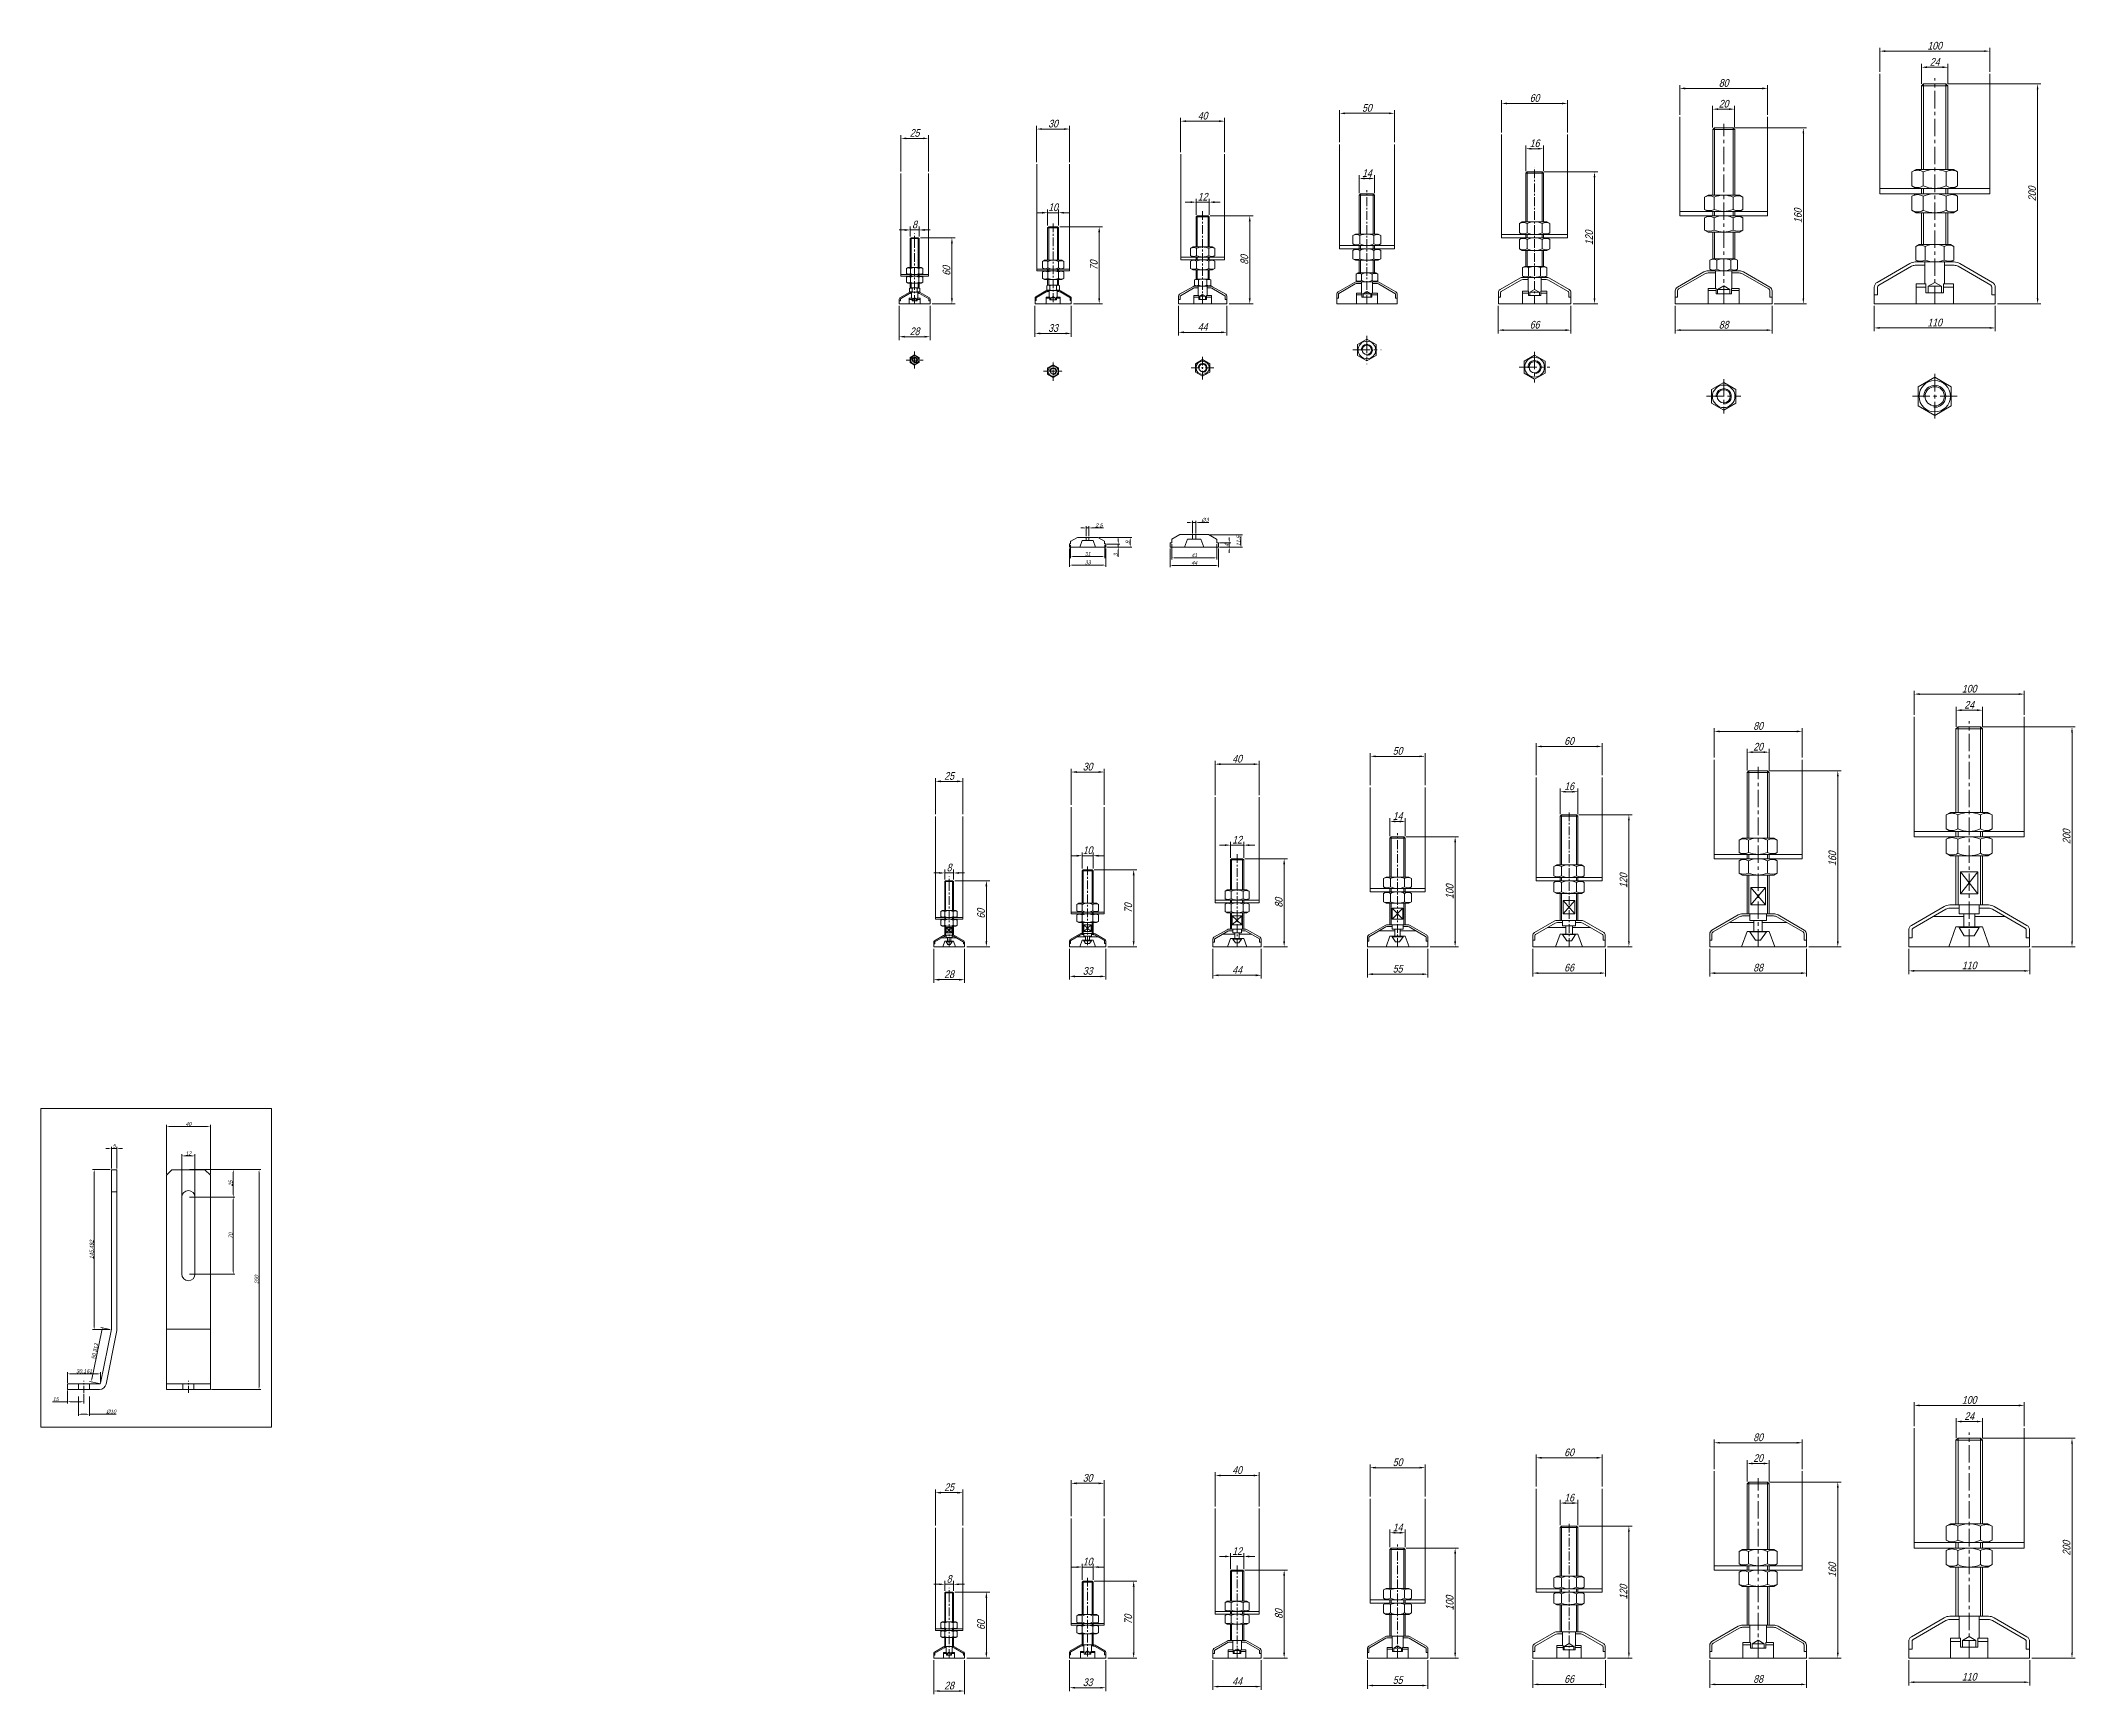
# Model space of a CAD drawing. Header units: centimetres. Extents: x 21 to 5229, y 51 to 4629.
# Drawn here: x 3378 to 5229, y 3124 to 4629 of the extents above; entities that cross this region are included whole.
import ezdxf

# ---------------------------------------------------------------- set-up
doc = ezdxf.new("R2010")
doc.units = ezdxf.units.CM
doc.header["$LTSCALE"] = 0.5
doc.linetypes.add('CENTER', pattern=[50.8, 31.75, -6.35, 6.35, -6.35])
doc.layers.get('0').update_dxf_attribs({"color": 9, "lineweight": 15})
doc.layers.get('Defpoints').update_dxf_attribs({"color": 9, "lineweight": 15})
doc.layers.add('Detaildimentions', color=5, linetype='Continuous', lineweight=15)
doc.styles.add('Longhand', font='vnfont.shx', dxfattribs={"width": 0.85, "oblique": 15})
doc.dimstyles.new('1-1', dxfattribs={"dimtxt": 3.5, "dimasz": 2.5, "dimexe": 1.5, "dimexo": 1, "dimgap": 0.6, "dimtad": 1, "dimdec": 3, "dimdsep": 46, "dimtxsty": 'Longhand', "dimcen": 0, "dimclrd": 256, "dimclre": 256, "dimclrt": 10, "dimadec": 3, "dimazin": 2, "dimtm": 1e-09, "dimtfac": 0.6, "dimtdec": 3, "dimtmove": 0, "dimatfit": 3, "dimfxl": 1, "dimlwd": -1, "dimlwe": -1, "dimarcsym": 0})
doc.dimstyles.new('1-2', dxfattribs={"dimscale": 2, "dimtxt": 3.5, "dimasz": 2.5, "dimexe": 1.5, "dimexo": 1, "dimgap": 0.7, "dimtad": 1, "dimdec": 3, "dimdsep": 46, "dimtxsty": 'Longhand', "dimcen": 0, "dimclrd": 256, "dimclre": 256, "dimclrt": 10, "dimadec": 3, "dimazin": 2, "dimtm": 1e-09, "dimtfac": 0.5, "dimtdec": 3, "dimtmove": 0, "dimatfit": 3, "dimfxl": 1, "dimlwd": -1, "dimlwe": -1, "dimarcsym": 0})

msp = doc.modelspace()

# ---------------------------------------------------------------- blocks, each defined once
blk = doc.blocks.new('*D2')
at = {"layer": 'Defpoints', "color": 0, "ltscale": 0.5, "transparency": 16777216}
for p in [(4345.2, 3963.2), (4315.2, 3931.3), (4345.2, 3931.3)]:
    blk.add_point(p, dxfattribs=at)
at = {"layer": 'Detaildimentions', "ltscale": 0.5, "transparency": 16777216}
for p, q in [((4315.2, 3933.3), (4315.2, 3966.2)), ((4320.2, 3963.2), (4340.2, 3963.2)), ((4345.2, 3933.3), (4345.2, 3966.2))]:
    blk.add_line(p, q, dxfattribs=at)
for points in [[(4320.2, 3964.1), (4320.2, 3962.4), (4315.2, 3963.2)], [(4340.2, 3964.1), (4340.2, 3962.4), (4345.2, 3963.2)]]:
    blk.add_solid(points, dxfattribs=at)
at = {"layer": 'Detaildimentions', "color": 10, "ltscale": 0.5, "transparency": 16777216, "insert": (4330.2, 3968.1), "char_height": 7, "attachment_point": 5, "style": 'Longhand'}
blk.add_mtext('30', dxfattribs=at)
blk = doc.blocks.new('*D3')
at = {"layer": 'Defpoints', "color": 0, "ltscale": 0.5, "transparency": 16777216}
for p in [(4486.2, 3970.4), (4446.2, 3940.3), (4486.2, 3940.3)]:
    blk.add_point(p, dxfattribs=at)
at = {"layer": 'Detaildimentions', "ltscale": 0.5, "transparency": 16777216}
for p, q in [((4446.2, 3942.3), (4446.2, 3973.4)), ((4451.2, 3970.4), (4481.2, 3970.4)), ((4486.2, 3942.3), (4486.2, 3973.4))]:
    blk.add_line(p, q, dxfattribs=at)
for points in [[(4451.2, 3971.2), (4451.2, 3969.5), (4446.2, 3970.4)], [(4481.2, 3971.2), (4481.2, 3969.5), (4486.2, 3970.4)]]:
    blk.add_solid(points, dxfattribs=at)
at = {"layer": 'Detaildimentions', "color": 10, "ltscale": 0.5, "transparency": 16777216, "insert": (4466.2, 3975.3), "char_height": 7, "attachment_point": 5, "style": 'Longhand'}
blk.add_mtext('40', dxfattribs=at)
blk = doc.blocks.new('*D4')
at = {"layer": 'Defpoints', "color": 0, "ltscale": 0.5, "transparency": 16777216}
for p in [(4637.2, 3977.5), (4587.2, 3949.3), (4637.2, 3949.3)]:
    blk.add_point(p, dxfattribs=at)
at = {"layer": 'Detaildimentions', "ltscale": 0.5, "transparency": 16777216}
for p, q in [((4587.2, 3951.3), (4587.2, 3980.5)), ((4637.2, 3951.3), (4637.2, 3980.5)), ((4592.2, 3977.5), (4632.2, 3977.5))]:
    blk.add_line(p, q, dxfattribs=at)
for points in [[(4592.2, 3978.3), (4592.2, 3976.7), (4587.2, 3977.5)], [(4632.2, 3978.3), (4632.2, 3976.7), (4637.2, 3977.5)]]:
    blk.add_solid(points, dxfattribs=at)
at = {"layer": 'Detaildimentions', "color": 10, "ltscale": 0.5, "transparency": 16777216, "insert": (4612.2, 3982.4), "char_height": 7, "attachment_point": 5, "style": 'Longhand'}
blk.add_mtext('50', dxfattribs=at)
blk = doc.blocks.new('*D5')
at = {"layer": 'Defpoints', "color": 0, "ltscale": 0.5, "transparency": 16777216}
for p in [(4798.2, 3986.5), (4738.2, 3958.3), (4798.2, 3958.3)]:
    blk.add_point(p, dxfattribs=at)
at = {"layer": 'Detaildimentions', "ltscale": 0.5, "transparency": 16777216}
for p, q in [((4738.2, 3960.3), (4738.2, 3989.5)), ((4743.2, 3986.5), (4793.2, 3986.5)), ((4798.2, 3960.3), (4798.2, 3989.5))]:
    blk.add_line(p, q, dxfattribs=at)
for points in [[(4743.2, 3987.3), (4743.2, 3985.7), (4738.2, 3986.5)], [(4793.2, 3987.3), (4793.2, 3985.7), (4798.2, 3986.5)]]:
    blk.add_solid(points, dxfattribs=at)
at = {"layer": 'Detaildimentions', "color": 10, "ltscale": 0.5, "transparency": 16777216, "insert": (4768.2, 3991.4), "char_height": 7, "attachment_point": 5, "style": 'Longhand'}
blk.add_mtext('60', dxfattribs=at)
blk = doc.blocks.new('*D6')
at = {"layer": 'Defpoints', "color": 0, "ltscale": 0.5, "transparency": 16777216}
for p in [(4980.2, 4000.2), (4900.2, 3974.3), (4980.2, 3974.3)]:
    blk.add_point(p, dxfattribs=at)
at = {"layer": 'Detaildimentions', "ltscale": 0.5, "transparency": 16777216}
for p, q in [((4900.2, 3976.3), (4900.2, 4003.2)), ((4905.2, 4000.2), (4975.2, 4000.2)), ((4980.2, 3976.3), (4980.2, 4003.2))]:
    blk.add_line(p, q, dxfattribs=at)
for points in [[(4905.2, 4001), (4905.2, 3999.3), (4900.2, 4000.2)], [(4975.2, 4001), (4975.2, 3999.3), (4980.2, 4000.2)]]:
    blk.add_solid(points, dxfattribs=at)
at = {"layer": 'Detaildimentions', "color": 10, "ltscale": 0.5, "transparency": 16777216, "insert": (4940.2, 4005.1), "char_height": 7, "attachment_point": 5, "style": 'Longhand'}
blk.add_mtext('80', dxfattribs=at)
blk = doc.blocks.new('*D7')
at = {"layer": 'Defpoints', "color": 0, "ltscale": 0.5, "transparency": 16777216}
for p in [(5182.2, 4034.1), (5082.2, 4013.3), (5182.2, 4013.3)]:
    blk.add_point(p, dxfattribs=at)
at = {"layer": 'Detaildimentions', "ltscale": 0.5, "transparency": 16777216}
for p, q in [((5082.2, 4015.3), (5082.2, 4037.1)), ((5182.2, 4015.3), (5182.2, 4037.1)), ((5087.2, 4034.1), (5177.2, 4034.1))]:
    blk.add_line(p, q, dxfattribs=at)
for points in [[(5087.2, 4035), (5087.2, 4033.3), (5082.2, 4034.1)], [(5177.2, 4035), (5177.2, 4033.3), (5182.2, 4034.1)]]:
    blk.add_solid(points, dxfattribs=at)
at = {"layer": 'Detaildimentions', "color": 10, "ltscale": 0.5, "transparency": 16777216, "insert": (5132.2, 4039), "char_height": 7, "attachment_point": 5, "style": 'Longhand'}
blk.add_mtext('100', dxfattribs=at)
blk = doc.blocks.new('*D8')
at = {"layer": 'Defpoints', "color": 0, "ltscale": 0.5, "transparency": 16777216}
for p in [(4216.7, 3954.7), (4191.7, 3922.8), (4216.7, 3922.8)]:
    blk.add_point(p, dxfattribs=at)
at = {"layer": 'Detaildimentions', "ltscale": 0.5, "transparency": 16777216}
for p, q in [((4191.7, 3924.8), (4191.7, 3957.7)), ((4196.7, 3954.7), (4211.7, 3954.7)), ((4216.7, 3924.8), (4216.7, 3957.7))]:
    blk.add_line(p, q, dxfattribs=at)
for points in [[(4196.7, 3955.6), (4196.7, 3953.9), (4191.7, 3954.7)], [(4211.7, 3955.6), (4211.7, 3953.9), (4216.7, 3954.7)]]:
    blk.add_solid(points, dxfattribs=at)
at = {"layer": 'Detaildimentions', "color": 10, "ltscale": 0.5, "transparency": 16777216, "insert": (4204.2, 3959.6), "char_height": 7, "attachment_point": 5, "style": 'Longhand'}
blk.add_mtext('25', dxfattribs=at)
blk = doc.blocks.new('*D9')
at = {"layer": 'Defpoints', "color": 0, "ltscale": 0.5, "transparency": 16777216}
for p in [(5077.2, 3804.3), (5187.2, 3804.3), (5187.2, 3782.3)]:
    blk.add_point(p, dxfattribs=at)
at = {"layer": 'Detaildimentions', "ltscale": 0.5, "transparency": 16777216}
for p, q in [((5077.2, 3802.3), (5077.2, 3779.3)), ((5187.2, 3802.3), (5187.2, 3779.3)), ((5082.2, 3782.3), (5182.2, 3782.3))]:
    blk.add_line(p, q, dxfattribs=at)
for points in [[(5082.2, 3783.1), (5082.2, 3781.4), (5077.2, 3782.3)], [(5182.2, 3783.1), (5182.2, 3781.4), (5187.2, 3782.3)]]:
    blk.add_solid(points, dxfattribs=at)
at = {"layer": 'Detaildimentions', "color": 10, "ltscale": 0.5, "transparency": 16777216, "insert": (5132.2, 3787.2), "char_height": 7, "attachment_point": 5, "style": 'Longhand'}
blk.add_mtext('110', dxfattribs=at)
blk = doc.blocks.new('*D10')
at = {"layer": 'Defpoints', "color": 0, "ltscale": 0.5, "transparency": 16777216}
for p in [(4896.2, 3804.3), (4984.2, 3804.3), (4896.2, 3780.3)]:
    blk.add_point(p, dxfattribs=at)
at = {"layer": 'Detaildimentions', "ltscale": 0.5, "transparency": 16777216}
for p, q in [((4896.2, 3802.3), (4896.2, 3777.3)), ((4984.2, 3802.3), (4984.2, 3777.3)), ((4979.2, 3780.3), (4901.2, 3780.3))]:
    blk.add_line(p, q, dxfattribs=at)
for points in [[(4901.2, 3781.1), (4901.2, 3779.4), (4896.2, 3780.3)], [(4979.2, 3781.1), (4979.2, 3779.4), (4984.2, 3780.3)]]:
    blk.add_solid(points, dxfattribs=at)
at = {"layer": 'Detaildimentions', "color": 10, "ltscale": 0.5, "transparency": 16777216, "insert": (4940.2, 3785.2), "char_height": 7, "attachment_point": 5, "style": 'Longhand'}
blk.add_mtext('88', dxfattribs=at)
blk = doc.blocks.new('*D11')
at = {"layer": 'Defpoints', "color": 0, "ltscale": 0.5, "transparency": 16777216}
for p in [(4735.2, 3804.3), (4801.2, 3804.3), (4735.2, 3780.3)]:
    blk.add_point(p, dxfattribs=at)
at = {"layer": 'Detaildimentions', "ltscale": 0.5, "transparency": 16777216}
for p, q in [((4735.2, 3802.3), (4735.2, 3777.3)), ((4801.2, 3802.3), (4801.2, 3777.3)), ((4796.2, 3780.3), (4740.2, 3780.3))]:
    blk.add_line(p, q, dxfattribs=at)
for points in [[(4740.2, 3781.1), (4740.2, 3779.4), (4735.2, 3780.3)], [(4796.2, 3781.1), (4796.2, 3779.4), (4801.2, 3780.3)]]:
    blk.add_solid(points, dxfattribs=at)
at = {"layer": 'Detaildimentions', "color": 10, "ltscale": 0.5, "transparency": 16777216, "insert": (4768.2, 3785.2), "char_height": 7, "attachment_point": 5, "style": 'Longhand'}
blk.add_mtext('66', dxfattribs=at)
blk = doc.blocks.new('*D12')
at = {"layer": 'Defpoints', "color": 0, "ltscale": 0.5, "transparency": 16777216}
for p in [(4584.7, 3804.3), (4639.7, 3804.3), (4639.7, 3779.3)]:
    blk.add_point(p, dxfattribs=at)
at = {"layer": 'Detaildimentions', "ltscale": 0.5, "transparency": 16777216}
for p, q in [((4584.7, 3802.3), (4584.7, 3776.3)), ((4639.7, 3802.3), (4639.7, 3776.3)), ((4589.7, 3779.3), (4634.7, 3779.3))]:
    blk.add_line(p, q, dxfattribs=at)
for points in [[(4589.7, 3780.1), (4589.7, 3778.4), (4584.7, 3779.3)], [(4634.7, 3780.1), (4634.7, 3778.4), (4639.7, 3779.3)]]:
    blk.add_solid(points, dxfattribs=at)
at = {"layer": 'Detaildimentions', "color": 10, "ltscale": 0.5, "transparency": 16777216, "insert": (4612.2, 3784.2), "char_height": 7, "attachment_point": 5, "style": 'Longhand'}
blk.add_mtext('55', dxfattribs=at)
blk = doc.blocks.new('*D13')
at = {"layer": 'Defpoints', "color": 0, "ltscale": 0.5, "transparency": 16777216}
for p in [(4444.2, 3804.3), (4488.2, 3804.3), (4444.2, 3778.3)]:
    blk.add_point(p, dxfattribs=at)
at = {"layer": 'Detaildimentions', "ltscale": 0.5, "transparency": 16777216}
for p, q in [((4444.2, 3802.3), (4444.2, 3775.3)), ((4488.2, 3802.3), (4488.2, 3775.3)), ((4483.2, 3778.3), (4449.2, 3778.3))]:
    blk.add_line(p, q, dxfattribs=at)
for points in [[(4449.2, 3779.1), (4449.2, 3777.4), (4444.2, 3778.3)], [(4483.2, 3779.1), (4483.2, 3777.4), (4488.2, 3778.3)]]:
    blk.add_solid(points, dxfattribs=at)
at = {"layer": 'Detaildimentions', "color": 10, "ltscale": 0.5, "transparency": 16777216, "insert": (4466.2, 3783.2), "char_height": 7, "attachment_point": 5, "style": 'Longhand'}
blk.add_mtext('44', dxfattribs=at)
blk = doc.blocks.new('*D14')
at = {"layer": 'Defpoints', "color": 0, "ltscale": 0.5, "transparency": 16777216}
for p in [(4313.7, 3804.3), (4346.7, 3804.3), (4313.7, 3777.3)]:
    blk.add_point(p, dxfattribs=at)
at = {"layer": 'Detaildimentions', "ltscale": 0.5, "transparency": 16777216}
for p, q in [((4313.7, 3802.3), (4313.7, 3774.3)), ((4346.7, 3802.3), (4346.7, 3774.3)), ((4341.7, 3777.3), (4318.7, 3777.3))]:
    blk.add_line(p, q, dxfattribs=at)
for points in [[(4318.7, 3778.1), (4318.7, 3776.4), (4313.7, 3777.3)], [(4341.7, 3778.1), (4341.7, 3776.4), (4346.7, 3777.3)]]:
    blk.add_solid(points, dxfattribs=at)
at = {"layer": 'Detaildimentions', "color": 10, "ltscale": 0.5, "transparency": 16777216, "insert": (4330.2, 3782.2), "char_height": 7, "attachment_point": 5, "style": 'Longhand'}
blk.add_mtext('33', dxfattribs=at)
blk = doc.blocks.new('*D15')
at = {"layer": 'Defpoints', "color": 0, "ltscale": 0.5, "transparency": 16777216}
for p in [(4190.2, 3804.3), (4218.2, 3804.3), (4190.2, 3774.3)]:
    blk.add_point(p, dxfattribs=at)
at = {"layer": 'Detaildimentions', "ltscale": 0.5, "transparency": 16777216}
for p, q in [((4190.2, 3802.3), (4190.2, 3771.3)), ((4218.2, 3802.3), (4218.2, 3771.3)), ((4213.2, 3774.3), (4195.2, 3774.3))]:
    blk.add_line(p, q, dxfattribs=at)
for points in [[(4195.2, 3775.1), (4195.2, 3773.4), (4190.2, 3774.3)], [(4213.2, 3775.1), (4213.2, 3773.4), (4218.2, 3774.3)]]:
    blk.add_solid(points, dxfattribs=at)
at = {"layer": 'Detaildimentions', "color": 10, "ltscale": 0.5, "transparency": 16777216, "insert": (4204.2, 3779.2), "char_height": 7, "attachment_point": 5, "style": 'Longhand'}
blk.add_mtext('28', dxfattribs=at)
blk = doc.blocks.new('*D16')
at = {"layer": 'Defpoints', "color": 0, "ltscale": 0.5, "transparency": 16777216}
for p in [(4208.2, 3871.4), (4200.2, 3863.5), (4208.2, 3863.5)]:
    blk.add_point(p, dxfattribs=at)
at = {"layer": 'Detaildimentions', "ltscale": 0.5, "transparency": 16777216}
for p, q in [((4195.2, 3871.4), (4190.2, 3871.4)), ((4200.2, 3865.5), (4200.2, 3874.4)), ((4200.2, 3871.4), (4208.2, 3871.4)), ((4208.2, 3865.5), (4208.2, 3874.4)), ((4213.2, 3871.4), (4218.2, 3871.4))]:
    blk.add_line(p, q, dxfattribs=at)
for points in [[(4195.2, 3872.2), (4195.2, 3870.5), (4200.2, 3871.4)], [(4213.2, 3872.2), (4213.2, 3870.5), (4208.2, 3871.4)]]:
    blk.add_solid(points, dxfattribs=at)
at = {"layer": 'Detaildimentions', "color": 10, "ltscale": 0.5, "transparency": 16777216, "insert": (4204.2, 3876.3), "char_height": 7, "attachment_point": 5, "style": 'Longhand'}
blk.add_mtext('8', dxfattribs=at)
blk = doc.blocks.new('*D17')
at = {"layer": 'Defpoints', "color": 0, "ltscale": 0.5, "transparency": 16777216}
for p in [(4335.2, 3887.1), (4325.2, 3873.3), (4335.2, 3873.3)]:
    blk.add_point(p, dxfattribs=at)
at = {"layer": 'Detaildimentions', "ltscale": 0.5, "transparency": 16777216}
for p, q in [((4320.2, 3887.1), (4315.2, 3887.1)), ((4325.2, 3875.3), (4325.2, 3890.1)), ((4325.2, 3887.1), (4335.2, 3887.1)), ((4335.2, 3875.3), (4335.2, 3890.1)), ((4340.2, 3887.1), (4345.2, 3887.1))]:
    blk.add_line(p, q, dxfattribs=at)
for points in [[(4320.2, 3887.9), (4320.2, 3886.2), (4325.2, 3887.1)], [(4340.2, 3887.9), (4340.2, 3886.2), (4335.2, 3887.1)]]:
    blk.add_solid(points, dxfattribs=at)
at = {"layer": 'Detaildimentions', "color": 10, "ltscale": 0.5, "transparency": 16777216, "insert": (4330.2, 3892), "char_height": 7, "attachment_point": 5, "style": 'Longhand'}
blk.add_mtext('10', dxfattribs=at)
blk = doc.blocks.new('*D18')
at = {"layer": 'Defpoints', "color": 0, "ltscale": 0.5, "transparency": 16777216}
for p in [(4472.2, 3896.7), (4460.2, 3883.2), (4472.2, 3883.2)]:
    blk.add_point(p, dxfattribs=at)
at = {"layer": 'Detaildimentions', "ltscale": 0.5, "transparency": 16777216}
for p, q in [((4455.2, 3896.7), (4450.2, 3896.7)), ((4460.2, 3885.2), (4460.2, 3899.7)), ((4460.2, 3896.7), (4472.2, 3896.7)), ((4472.2, 3885.2), (4472.2, 3899.7)), ((4477.2, 3896.7), (4482.2, 3896.7))]:
    blk.add_line(p, q, dxfattribs=at)
for points in [[(4455.2, 3897.5), (4455.2, 3895.9), (4460.2, 3896.7)], [(4477.2, 3897.5), (4477.2, 3895.9), (4472.2, 3896.7)]]:
    blk.add_solid(points, dxfattribs=at)
at = {"layer": 'Detaildimentions', "color": 10, "ltscale": 0.5, "transparency": 16777216, "insert": (4466.2, 3901.6), "char_height": 7, "attachment_point": 5, "style": 'Longhand'}
blk.add_mtext('12', dxfattribs=at)
blk = doc.blocks.new('*D19')
at = {"layer": 'Defpoints', "color": 0, "ltscale": 0.5, "transparency": 16777216}
for p in [(4619.2, 3918.3), (4605.2, 3903), (4619.2, 3903)]:
    blk.add_point(p, dxfattribs=at)
at = {"layer": 'Detaildimentions', "ltscale": 0.5, "transparency": 16777216}
for p, q in [((4605.2, 3905), (4605.2, 3921.3)), ((4610.2, 3918.3), (4614.2, 3918.3)), ((4619.2, 3905), (4619.2, 3921.3))]:
    blk.add_line(p, q, dxfattribs=at)
for points in [[(4610.2, 3919.1), (4610.2, 3917.4), (4605.2, 3918.3)], [(4614.2, 3919.1), (4614.2, 3917.4), (4619.2, 3918.3)]]:
    blk.add_solid(points, dxfattribs=at)
at = {"layer": 'Detaildimentions', "color": 10, "ltscale": 0.5, "transparency": 16777216, "insert": (4612.2, 3923.2), "char_height": 7, "attachment_point": 5, "style": 'Longhand'}
blk.add_mtext('14', dxfattribs=at)
blk = doc.blocks.new('*D20')
at = {"layer": 'Defpoints', "color": 0, "ltscale": 0.5, "transparency": 16777216}
for p in [(4776.2, 3945.3), (4760.2, 3923), (4776.2, 3923)]:
    blk.add_point(p, dxfattribs=at)
at = {"layer": 'Detaildimentions', "ltscale": 0.5, "transparency": 16777216}
for p, q in [((4760.2, 3925), (4760.2, 3948.3)), ((4765.2, 3945.3), (4771.2, 3945.3)), ((4776.2, 3925), (4776.2, 3948.3))]:
    blk.add_line(p, q, dxfattribs=at)
for points in [[(4765.2, 3946.1), (4765.2, 3944.5), (4760.2, 3945.3)], [(4771.2, 3946.1), (4771.2, 3944.5), (4776.2, 3945.3)]]:
    blk.add_solid(points, dxfattribs=at)
at = {"layer": 'Detaildimentions', "color": 10, "ltscale": 0.5, "transparency": 16777216, "insert": (4768.2, 3950.2), "char_height": 7, "attachment_point": 5, "style": 'Longhand'}
blk.add_mtext('16', dxfattribs=at)
blk = doc.blocks.new('*D21')
at = {"layer": 'Defpoints', "color": 0, "ltscale": 0.5, "transparency": 16777216}
for p in [(4950.2, 3981.3), (4930.2, 3962.7), (4950.2, 3962.7)]:
    blk.add_point(p, dxfattribs=at)
at = {"layer": 'Detaildimentions', "ltscale": 0.5, "transparency": 16777216}
for p, q in [((4930.2, 3964.7), (4930.2, 3984.3)), ((4935.2, 3981.3), (4945.2, 3981.3)), ((4950.2, 3964.7), (4950.2, 3984.3))]:
    blk.add_line(p, q, dxfattribs=at)
for points in [[(4935.2, 3982.1), (4935.2, 3980.5), (4930.2, 3981.3)], [(4945.2, 3982.1), (4945.2, 3980.5), (4950.2, 3981.3)]]:
    blk.add_solid(points, dxfattribs=at)
at = {"layer": 'Detaildimentions', "color": 10, "ltscale": 0.5, "transparency": 16777216, "insert": (4940.2, 3986.2), "char_height": 7, "attachment_point": 5, "style": 'Longhand'}
blk.add_mtext('20', dxfattribs=at)
blk = doc.blocks.new('*D22')
at = {"layer": 'Defpoints', "color": 0, "ltscale": 0.5, "transparency": 16777216}
for p in [(5144.2, 4019.5), (5120.2, 4002.4), (5144.2, 4002.4)]:
    blk.add_point(p, dxfattribs=at)
at = {"layer": 'Detaildimentions', "ltscale": 0.5, "transparency": 16777216}
for p, q in [((5120.2, 4004.4), (5120.2, 4022.5)), ((5125.2, 4019.5), (5139.2, 4019.5)), ((5144.2, 4004.4), (5144.2, 4022.5))]:
    blk.add_line(p, q, dxfattribs=at)
for points in [[(5125.2, 4020.3), (5125.2, 4018.6), (5120.2, 4019.5)], [(5139.2, 4020.3), (5139.2, 4018.6), (5144.2, 4019.5)]]:
    blk.add_solid(points, dxfattribs=at)
at = {"layer": 'Detaildimentions', "color": 10, "ltscale": 0.5, "transparency": 16777216, "insert": (5132.2, 4024.4), "char_height": 7, "attachment_point": 5, "style": 'Longhand'}
blk.add_mtext('24', dxfattribs=at)
blk = doc.blocks.new('*D23')
at = {"layer": 'Defpoints', "color": 0, "ltscale": 0.5, "transparency": 16777216}
for p in [(4207.4, 3864.3), (4238.1, 3864.3), (4218.2, 3804.3)]:
    blk.add_point(p, dxfattribs=at)
at = {"layer": 'Detaildimentions', "ltscale": 0.5, "transparency": 16777216}
for p, q in [((4209.4, 3864.3), (4241.1, 3864.3)), ((4238.1, 3809.3), (4238.1, 3859.3)), ((4220.2, 3804.3), (4241.1, 3804.3))]:
    blk.add_line(p, q, dxfattribs=at)
for points in [[(4237.2, 3859.3), (4238.9, 3859.3), (4238.1, 3864.3)], [(4237.2, 3809.3), (4238.9, 3809.3), (4238.1, 3804.3)]]:
    blk.add_solid(points, dxfattribs=at)
at = {"layer": 'Detaildimentions', "color": 10, "ltscale": 0.5, "transparency": 16777216, "insert": (4233.2, 3834.3), "char_height": 7, "attachment_point": 5, "rotation": 90, "style": 'Longhand'}
blk.add_mtext('60', dxfattribs=at)
blk = doc.blocks.new('*D24')
at = {"layer": 'Defpoints', "color": 0, "ltscale": 0.5, "transparency": 16777216}
for p in [(4334.2, 3874.3), (4372.1, 3874.3), (4346.7, 3804.3)]:
    blk.add_point(p, dxfattribs=at)
at = {"layer": 'Detaildimentions', "ltscale": 0.5, "transparency": 16777216}
for p, q in [((4336.2, 3874.3), (4375.1, 3874.3)), ((4372.1, 3809.3), (4372.1, 3869.3)), ((4348.7, 3804.3), (4375.1, 3804.3))]:
    blk.add_line(p, q, dxfattribs=at)
for points in [[(4371.2, 3869.3), (4372.9, 3869.3), (4372.1, 3874.3)], [(4371.2, 3809.3), (4372.9, 3809.3), (4372.1, 3804.3)]]:
    blk.add_solid(points, dxfattribs=at)
at = {"layer": 'Detaildimentions', "color": 10, "ltscale": 0.5, "transparency": 16777216, "insert": (4367.2, 3839.3), "char_height": 7, "attachment_point": 5, "rotation": 90, "style": 'Longhand'}
blk.add_mtext('70', dxfattribs=at)
blk = doc.blocks.new('*D25')
at = {"layer": 'Defpoints', "color": 0, "ltscale": 0.5, "transparency": 16777216}
for p in [(4471.1, 3884.3), (4509, 3884.3), (4488.2, 3804.3)]:
    blk.add_point(p, dxfattribs=at)
at = {"layer": 'Detaildimentions', "ltscale": 0.5, "transparency": 16777216}
for p, q in [((4473.1, 3884.3), (4512, 3884.3)), ((4509, 3809.3), (4509, 3879.3)), ((4490.2, 3804.3), (4512, 3804.3))]:
    blk.add_line(p, q, dxfattribs=at)
for points in [[(4508.1, 3879.3), (4509.8, 3879.3), (4509, 3884.3)], [(4508.1, 3809.3), (4509.8, 3809.3), (4509, 3804.3)]]:
    blk.add_solid(points, dxfattribs=at)
at = {"layer": 'Detaildimentions', "color": 10, "ltscale": 0.5, "transparency": 16777216, "insert": (4504.1, 3844.3), "char_height": 7, "attachment_point": 5, "rotation": 90, "style": 'Longhand'}
blk.add_mtext('80', dxfattribs=at)
blk = doc.blocks.new('*D26')
at = {"layer": 'Defpoints', "color": 0, "ltscale": 0.5, "transparency": 16777216}
for p in [(4617.9, 3904.3), (4664.5, 3904.3), (4639.7, 3804.3)]:
    blk.add_point(p, dxfattribs=at)
at = {"layer": 'Detaildimentions', "ltscale": 0.5, "transparency": 16777216}
for p, q in [((4619.9, 3904.3), (4667.5, 3904.3)), ((4664.5, 3809.3), (4664.5, 3899.3)), ((4641.7, 3804.3), (4667.5, 3804.3))]:
    blk.add_line(p, q, dxfattribs=at)
for points in [[(4663.7, 3899.3), (4665.4, 3899.3), (4664.5, 3904.3)], [(4663.7, 3809.3), (4665.4, 3809.3), (4664.5, 3804.3)]]:
    blk.add_solid(points, dxfattribs=at)
at = {"layer": 'Detaildimentions', "color": 10, "ltscale": 0.5, "transparency": 16777216, "insert": (4659.6, 3854.3), "char_height": 7, "attachment_point": 5, "rotation": 90, "style": 'Longhand'}
blk.add_mtext('100', dxfattribs=at)
blk = doc.blocks.new('*D27')
at = {"layer": 'Defpoints', "color": 0, "ltscale": 0.5, "transparency": 16777216}
for p in [(4774.9, 3924.3), (4822.6, 3924.3), (4801.2, 3804.3)]:
    blk.add_point(p, dxfattribs=at)
at = {"layer": 'Detaildimentions', "ltscale": 0.5, "transparency": 16777216}
for p, q in [((4776.9, 3924.3), (4825.6, 3924.3)), ((4822.6, 3809.3), (4822.6, 3919.3)), ((4803.2, 3804.3), (4825.6, 3804.3))]:
    blk.add_line(p, q, dxfattribs=at)
for points in [[(4821.8, 3919.3), (4823.4, 3919.3), (4822.6, 3924.3)], [(4821.8, 3809.3), (4823.4, 3809.3), (4822.6, 3804.3)]]:
    blk.add_solid(points, dxfattribs=at)
at = {"layer": 'Detaildimentions', "color": 10, "ltscale": 0.5, "transparency": 16777216, "insert": (4817.7, 3864.3), "char_height": 7, "attachment_point": 5, "rotation": 90, "style": 'Longhand'}
blk.add_mtext('120', dxfattribs=at)
blk = doc.blocks.new('*D28')
at = {"layer": 'Defpoints', "color": 0, "ltscale": 0.5, "transparency": 16777216}
for p in [(4948.6, 3964.3), (5012.6, 3964.3), (4984.2, 3804.3)]:
    blk.add_point(p, dxfattribs=at)
at = {"layer": 'Detaildimentions', "ltscale": 0.5, "transparency": 16777216}
for p, q in [((4950.6, 3964.3), (5015.6, 3964.3)), ((5012.6, 3809.3), (5012.6, 3959.3)), ((4986.2, 3804.3), (5015.6, 3804.3))]:
    blk.add_line(p, q, dxfattribs=at)
for points in [[(5011.8, 3959.3), (5013.5, 3959.3), (5012.6, 3964.3)], [(5011.8, 3809.3), (5013.5, 3809.3), (5012.6, 3804.3)]]:
    blk.add_solid(points, dxfattribs=at)
at = {"layer": 'Detaildimentions', "color": 10, "ltscale": 0.5, "transparency": 16777216, "insert": (5007.7, 3884.3), "char_height": 7, "attachment_point": 5, "rotation": 90, "style": 'Longhand'}
blk.add_mtext('160', dxfattribs=at)
blk = doc.blocks.new('*D29')
at = {"layer": 'Defpoints', "color": 0, "ltscale": 0.5, "transparency": 16777216}
for p in [(5142.3, 4004.3), (5225.7, 4004.3), (5187.2, 3804.3)]:
    blk.add_point(p, dxfattribs=at)
at = {"layer": 'Detaildimentions', "ltscale": 0.5, "transparency": 16777216}
for p, q in [((5144.3, 4004.3), (5228.7, 4004.3)), ((5225.7, 3809.3), (5225.7, 3999.3)), ((5189.2, 3804.3), (5228.7, 3804.3))]:
    blk.add_line(p, q, dxfattribs=at)
for points in [[(5224.9, 3999.3), (5226.5, 3999.3), (5225.7, 4004.3)], [(5224.9, 3809.3), (5226.5, 3809.3), (5225.7, 3804.3)]]:
    blk.add_solid(points, dxfattribs=at)
at = {"layer": 'Detaildimentions', "color": 10, "ltscale": 0.5, "transparency": 16777216, "insert": (5220.8, 3904.3), "char_height": 7, "attachment_point": 5, "rotation": 90, "style": 'Longhand'}
blk.add_mtext('200', dxfattribs=at)
blk = doc.blocks.new('*D30')
at = {"ltscale": 0.5, "transparency": 16777216}
for p, q in [((4405.2, 4166.7), (4405.2, 4149.6)), ((4449.2, 4166.7), (4449.2, 4149.6)), ((4407.7, 4151.1), (4446.7, 4151.1))]:
    blk.add_line(p, q, dxfattribs=at)
for points in [[(4407.7, 4151.6), (4407.7, 4150.7), (4405.2, 4151.1)], [(4446.7, 4151.6), (4446.7, 4150.7), (4449.2, 4151.1)]]:
    blk.add_solid(points, dxfattribs=at)
at = {"layer": 'Defpoints', "color": 0, "ltscale": 0.5, "transparency": 16777216}
for p in [(4405.2, 4167.7), (4449.2, 4167.7), (4449.2, 4151.1)]:
    blk.add_point(p, dxfattribs=at)
at = {"color": 10, "ltscale": 0.5, "transparency": 16777216, "insert": (4427.2, 4153.5), "char_height": 3.5, "attachment_point": 5, "style": 'Longhand'}
blk.add_mtext('44', dxfattribs=at)
blk = doc.blocks.new('*D31')
at = {"ltscale": 0.5, "transparency": 16777216}
for p, q in [((4441.1, 4179.2), (4471.2, 4179.2)), ((4450.2, 4167.7), (4471.2, 4167.7)), ((4469.7, 4170.2), (4469.7, 4176.7))]:
    blk.add_line(p, q, dxfattribs=at)
for points in [[(4469.3, 4176.7), (4470.2, 4176.7), (4469.7, 4179.2)], [(4469.3, 4170.2), (4470.2, 4170.2), (4469.7, 4167.7)]]:
    blk.add_solid(points, dxfattribs=at)
at = {"layer": 'Defpoints', "color": 0, "ltscale": 0.5, "transparency": 16777216}
for p in [(4440.1, 4179.2), (4449.2, 4167.7), (4469.7, 4179.2)]:
    blk.add_point(p, dxfattribs=at)
at = {"color": 10, "ltscale": 0.5, "transparency": 16777216, "insert": (4467.4, 4173.5), "char_height": 3.5, "attachment_point": 5, "rotation": 90, "style": 'Longhand'}
blk.add_mtext('11.5', dxfattribs=at)
blk = doc.blocks.new('*D32')
at = {"ltscale": 0.5, "transparency": 16777216}
for p, q in [((4406.7, 4170.7), (4406.7, 4156.6)), ((4447.7, 4170.7), (4447.7, 4156.6)), ((4445.2, 4158.1), (4409.2, 4158.1))]:
    blk.add_line(p, q, dxfattribs=at)
for points in [[(4409.2, 4158.5), (4409.2, 4157.7), (4406.7, 4158.1)], [(4445.2, 4158.5), (4445.2, 4157.7), (4447.7, 4158.1)]]:
    blk.add_solid(points, dxfattribs=at)
at = {"layer": 'Defpoints', "color": 0, "ltscale": 0.5, "transparency": 16777216}
for p in [(4406.7, 4171.7), (4447.7, 4171.7), (4406.7, 4158.1)]:
    blk.add_point(p, dxfattribs=at)
at = {"color": 10, "ltscale": 0.5, "transparency": 16777216, "insert": (4427.2, 4160.5), "char_height": 3.5, "attachment_point": 5, "style": 'Longhand'}
blk.add_mtext('41', dxfattribs=at)
blk = doc.blocks.new('*D33')
at = {"ltscale": 0.5, "transparency": 16777216}
for p, q in [((4313.7, 4166.7), (4313.7, 4150)), ((4346.7, 4166.7), (4346.7, 4150)), ((4316.2, 4151.5), (4344.2, 4151.5))]:
    blk.add_line(p, q, dxfattribs=at)
for points in [[(4316.2, 4151.9), (4316.2, 4151.1), (4313.7, 4151.5)], [(4344.2, 4151.9), (4344.2, 4151.1), (4346.7, 4151.5)]]:
    blk.add_solid(points, dxfattribs=at)
at = {"layer": 'Defpoints', "color": 0, "ltscale": 0.5, "transparency": 16777216}
for p in [(4313.7, 4167.7), (4346.7, 4167.7), (4346.7, 4151.5)]:
    blk.add_point(p, dxfattribs=at)
at = {"color": 10, "ltscale": 0.5, "transparency": 16777216, "insert": (4330.2, 4153.9), "char_height": 3.5, "attachment_point": 5, "style": 'Longhand'}
blk.add_mtext('33', dxfattribs=at)
blk = doc.blocks.new('*D34')
at = {"ltscale": 0.5, "transparency": 16777216}
for p, q in [((4314.7, 4169.7), (4314.7, 4157.8)), ((4345.7, 4169.7), (4345.7, 4157.8)), ((4317.2, 4159.3), (4343.2, 4159.3))]:
    blk.add_line(p, q, dxfattribs=at)
for points in [[(4317.2, 4159.8), (4317.2, 4158.9), (4314.7, 4159.3)], [(4343.2, 4159.8), (4343.2, 4158.9), (4345.7, 4159.3)]]:
    blk.add_solid(points, dxfattribs=at)
at = {"layer": 'Defpoints', "color": 0, "ltscale": 0.5, "transparency": 16777216}
for p in [(4314.7, 4170.7), (4345.7, 4170.7), (4345.7, 4159.3)]:
    blk.add_point(p, dxfattribs=at)
at = {"color": 10, "ltscale": 0.5, "transparency": 16777216, "insert": (4330.2, 4161.7), "char_height": 3.5, "attachment_point": 5, "style": 'Longhand'}
blk.add_mtext('31', dxfattribs=at)
blk = doc.blocks.new('*D35')
at = {"ltscale": 0.5, "transparency": 16777216}
for p, q in [((4340.5, 4176.7), (4370.4, 4176.7)), ((4347.7, 4167.7), (4370.4, 4167.7)), ((4368.9, 4174.2), (4368.9, 4170.2))]:
    blk.add_line(p, q, dxfattribs=at)
for points in [[(4368.5, 4174.2), (4369.3, 4174.2), (4368.9, 4176.7)], [(4368.5, 4170.2), (4369.3, 4170.2), (4368.9, 4167.7)]]:
    blk.add_solid(points, dxfattribs=at)
at = {"layer": 'Defpoints', "color": 0, "ltscale": 0.5, "transparency": 16777216}
for p in [(4339.5, 4176.7), (4346.7, 4167.7), (4368.9, 4167.7)]:
    blk.add_point(p, dxfattribs=at)
at = {"color": 10, "ltscale": 0.5, "transparency": 16777216, "insert": (4366.5, 4172.2), "char_height": 3.5, "attachment_point": 5, "rotation": 90, "style": 'Longhand'}
blk.add_mtext('9', dxfattribs=at)
blk = doc.blocks.new('*D36')
at = {"ltscale": 0.5, "transparency": 16777216}
for p, q in [((4450.2, 4171.7), (4460.5, 4171.7)), ((4450.2, 4167.7), (4460.5, 4167.7)), ((4459, 4174.2), (4459, 4176.7)), ((4459, 4167.7), (4459, 4171.7)), ((4459, 4165.2), (4459, 4162.7))]:
    blk.add_line(p, q, dxfattribs=at)
for points in [[(4458.6, 4174.2), (4459.4, 4174.2), (4459, 4171.7)], [(4458.6, 4165.2), (4459.4, 4165.2), (4459, 4167.7)]]:
    blk.add_solid(points, dxfattribs=at)
at = {"layer": 'Defpoints', "color": 0, "ltscale": 0.5, "transparency": 16777216}
for p in [(4449.2, 4171.7), (4449.2, 4167.7), (4459, 4171.7)]:
    blk.add_point(p, dxfattribs=at)
at = {"color": 10, "ltscale": 0.5, "transparency": 16777216, "insert": (4456.6, 4169.7), "char_height": 3.5, "attachment_point": 5, "rotation": 90, "style": 'Longhand'}
blk.add_mtext('4', dxfattribs=at)
blk = doc.blocks.new('*D37')
at = {"ltscale": 0.5, "transparency": 16777216}
for p, q in [((4423.2, 4190.4), (4420.7, 4190.4)), ((4425.7, 4180.2), (4425.7, 4191.9)), ((4425.7, 4190.4), (4428.7, 4190.4)), ((4428.7, 4180.2), (4428.7, 4191.9)), ((4431.2, 4190.4), (4440.5, 4190.4))]:
    blk.add_line(p, q, dxfattribs=at)
for points in [[(4423.2, 4190.8), (4423.2, 4190), (4425.7, 4190.4)], [(4431.2, 4190.8), (4431.2, 4190), (4428.7, 4190.4)]]:
    blk.add_solid(points, dxfattribs=at)
at = {"layer": 'Defpoints', "color": 0, "ltscale": 0.5, "transparency": 16777216}
for p in [(4428.7, 4190.4), (4425.7, 4179.2), (4428.7, 4179.2)]:
    blk.add_point(p, dxfattribs=at)
at = {"color": 10, "ltscale": 0.5, "transparency": 16777216, "insert": (4437.1, 4192.7), "char_height": 3.5, "attachment_point": 5, "style": 'Longhand'}
blk.add_mtext('%%C3', dxfattribs=at)
blk = doc.blocks.new('*D38')
at = {"ltscale": 0.5, "transparency": 16777216}
for p, q in [((4347.7, 4170.7), (4359.5, 4170.7)), ((4347.7, 4167.7), (4359.5, 4167.7)), ((4358, 4173.2), (4358, 4175.7)), ((4358, 4170.7), (4358, 4167.7)), ((4358, 4165.2), (4358, 4158.9))]:
    blk.add_line(p, q, dxfattribs=at)
for points in [[(4357.6, 4173.2), (4358.5, 4173.2), (4358, 4170.7)], [(4357.6, 4165.2), (4358.5, 4165.2), (4358, 4167.7)]]:
    blk.add_solid(points, dxfattribs=at)
at = {"layer": 'Defpoints', "color": 0, "ltscale": 0.5, "transparency": 16777216}
for p in [(4346.7, 4170.7), (4346.7, 4167.7), (4358, 4167.7)]:
    blk.add_point(p, dxfattribs=at)
at = {"color": 10, "ltscale": 0.5, "transparency": 16777216, "insert": (4355.7, 4160.8), "char_height": 3.5, "attachment_point": 5, "rotation": 90, "style": 'Longhand'}
blk.add_mtext('3', dxfattribs=at)
blk = doc.blocks.new('*D39')
at = {"ltscale": 0.5, "transparency": 16777216}
for p, q in [((4326.4, 4185.3), (4323.9, 4185.3)), ((4328.9, 4177.7), (4328.9, 4186.8)), ((4328.9, 4185.3), (4331.4, 4185.3)), ((4331.4, 4177.7), (4331.4, 4186.8)), ((4333.9, 4185.3), (4344.5, 4185.3))]:
    blk.add_line(p, q, dxfattribs=at)
for points in [[(4326.4, 4185.7), (4326.4, 4184.9), (4328.9, 4185.3)], [(4333.9, 4185.7), (4333.9, 4184.9), (4331.4, 4185.3)]]:
    blk.add_solid(points, dxfattribs=at)
at = {"layer": 'Defpoints', "color": 0, "ltscale": 0.5, "transparency": 16777216}
for p in [(4331.4, 4185.3), (4328.9, 4176.7), (4331.4, 4176.7)]:
    blk.add_point(p, dxfattribs=at)
at = {"color": 10, "ltscale": 0.5, "transparency": 16777216, "insert": (4340.4, 4187.7), "char_height": 3.5, "attachment_point": 5, "style": 'Longhand'}
blk.add_mtext('2.5', dxfattribs=at)
blk = doc.blocks.new('*D46')
at = {"layer": 'Defpoints', "color": 0, "ltscale": 0.5, "transparency": 16777216}
for p in [(4345.2, 3316), (4315.2, 3284), (4345.2, 3284)]:
    blk.add_point(p, dxfattribs=at)
at = {"layer": 'Detaildimentions', "ltscale": 0.5, "transparency": 16777216}
for p, q in [((4315.2, 3286), (4315.2, 3319)), ((4320.2, 3316), (4340.2, 3316)), ((4345.2, 3286), (4345.2, 3319))]:
    blk.add_line(p, q, dxfattribs=at)
for points in [[(4320.2, 3316.8), (4320.2, 3315.1), (4315.2, 3316)], [(4340.2, 3316.8), (4340.2, 3315.1), (4345.2, 3316)]]:
    blk.add_solid(points, dxfattribs=at)
at = {"layer": 'Detaildimentions', "color": 10, "ltscale": 0.5, "transparency": 16777216, "insert": (4330.2, 3320.9), "char_height": 7, "attachment_point": 5, "style": 'Longhand'}
blk.add_mtext('30', dxfattribs=at)
blk = doc.blocks.new('*D47')
at = {"layer": 'Defpoints', "color": 0, "ltscale": 0.5, "transparency": 16777216}
for p in [(4486.2, 3323.1), (4446.2, 3293), (4486.2, 3293)]:
    blk.add_point(p, dxfattribs=at)
at = {"layer": 'Detaildimentions', "ltscale": 0.5, "transparency": 16777216}
for p, q in [((4446.2, 3295), (4446.2, 3326.1)), ((4451.2, 3323.1), (4481.2, 3323.1)), ((4486.2, 3295), (4486.2, 3326.1))]:
    blk.add_line(p, q, dxfattribs=at)
for points in [[(4451.2, 3323.9), (4451.2, 3322.3), (4446.2, 3323.1)], [(4481.2, 3323.9), (4481.2, 3322.3), (4486.2, 3323.1)]]:
    blk.add_solid(points, dxfattribs=at)
at = {"layer": 'Detaildimentions', "color": 10, "ltscale": 0.5, "transparency": 16777216, "insert": (4466.2, 3328), "char_height": 7, "attachment_point": 5, "style": 'Longhand'}
blk.add_mtext('40', dxfattribs=at)
blk = doc.blocks.new('*D48')
at = {"layer": 'Defpoints', "color": 0, "ltscale": 0.5, "transparency": 16777216}
for p in [(4637.2, 3330.2), (4587.2, 3302), (4637.2, 3302)]:
    blk.add_point(p, dxfattribs=at)
at = {"layer": 'Detaildimentions', "ltscale": 0.5, "transparency": 16777216}
for p, q in [((4587.2, 3304), (4587.2, 3333.2)), ((4637.2, 3304), (4637.2, 3333.2)), ((4592.2, 3330.2), (4632.2, 3330.2))]:
    blk.add_line(p, q, dxfattribs=at)
for points in [[(4592.2, 3331.1), (4592.2, 3329.4), (4587.2, 3330.2)], [(4632.2, 3331.1), (4632.2, 3329.4), (4637.2, 3330.2)]]:
    blk.add_solid(points, dxfattribs=at)
at = {"layer": 'Detaildimentions', "color": 10, "ltscale": 0.5, "transparency": 16777216, "insert": (4612.2, 3335.1), "char_height": 7, "attachment_point": 5, "style": 'Longhand'}
blk.add_mtext('50', dxfattribs=at)
blk = doc.blocks.new('*D49')
at = {"layer": 'Defpoints', "color": 0, "ltscale": 0.5, "transparency": 16777216}
for p in [(4798.2, 3339.2), (4738.2, 3311), (4798.2, 3311)]:
    blk.add_point(p, dxfattribs=at)
at = {"layer": 'Detaildimentions', "ltscale": 0.5, "transparency": 16777216}
for p, q in [((4738.2, 3313), (4738.2, 3342.2)), ((4743.2, 3339.2), (4793.2, 3339.2)), ((4798.2, 3313), (4798.2, 3342.2))]:
    blk.add_line(p, q, dxfattribs=at)
for points in [[(4743.2, 3340.1), (4743.2, 3338.4), (4738.2, 3339.2)], [(4793.2, 3340.1), (4793.2, 3338.4), (4798.2, 3339.2)]]:
    blk.add_solid(points, dxfattribs=at)
at = {"layer": 'Detaildimentions', "color": 10, "ltscale": 0.5, "transparency": 16777216, "insert": (4768.2, 3344.1), "char_height": 7, "attachment_point": 5, "style": 'Longhand'}
blk.add_mtext('60', dxfattribs=at)
blk = doc.blocks.new('*D50')
at = {"layer": 'Defpoints', "color": 0, "ltscale": 0.5, "transparency": 16777216}
for p in [(4980.2, 3352.9), (4900.2, 3327), (4980.2, 3327)]:
    blk.add_point(p, dxfattribs=at)
at = {"layer": 'Detaildimentions', "ltscale": 0.5, "transparency": 16777216}
for p, q in [((4900.2, 3329), (4900.2, 3355.9)), ((4905.2, 3352.9), (4975.2, 3352.9)), ((4980.2, 3329), (4980.2, 3355.9))]:
    blk.add_line(p, q, dxfattribs=at)
for points in [[(4905.2, 3353.7), (4905.2, 3352.1), (4900.2, 3352.9)], [(4975.2, 3353.7), (4975.2, 3352.1), (4980.2, 3352.9)]]:
    blk.add_solid(points, dxfattribs=at)
at = {"layer": 'Detaildimentions', "color": 10, "ltscale": 0.5, "transparency": 16777216, "insert": (4940.2, 3357.8), "char_height": 7, "attachment_point": 5, "style": 'Longhand'}
blk.add_mtext('80', dxfattribs=at)
blk = doc.blocks.new('*D51')
at = {"layer": 'Defpoints', "color": 0, "ltscale": 0.5, "transparency": 16777216}
for p in [(5182.2, 3386.9), (5082.2, 3366.1), (5182.2, 3366.1)]:
    blk.add_point(p, dxfattribs=at)
at = {"layer": 'Detaildimentions', "ltscale": 0.5, "transparency": 16777216}
for p, q in [((5082.2, 3368.1), (5082.2, 3389.9)), ((5182.2, 3368.1), (5182.2, 3389.9)), ((5087.2, 3386.9), (5177.2, 3386.9))]:
    blk.add_line(p, q, dxfattribs=at)
for points in [[(5087.2, 3387.7), (5087.2, 3386), (5082.2, 3386.9)], [(5177.2, 3387.7), (5177.2, 3386), (5182.2, 3386.9)]]:
    blk.add_solid(points, dxfattribs=at)
at = {"layer": 'Detaildimentions', "color": 10, "ltscale": 0.5, "transparency": 16777216, "insert": (5132.2, 3391.8), "char_height": 7, "attachment_point": 5, "style": 'Longhand'}
blk.add_mtext('100', dxfattribs=at)
blk = doc.blocks.new('*D52')
at = {"layer": 'Defpoints', "color": 0, "ltscale": 0.5, "transparency": 16777216}
for p in [(4216.7, 3307.5), (4191.7, 3275.5), (4216.7, 3275.5)]:
    blk.add_point(p, dxfattribs=at)
at = {"layer": 'Detaildimentions', "ltscale": 0.5, "transparency": 16777216}
for p, q in [((4191.7, 3277.5), (4191.7, 3310.5)), ((4196.7, 3307.5), (4211.7, 3307.5)), ((4216.7, 3277.5), (4216.7, 3310.5))]:
    blk.add_line(p, q, dxfattribs=at)
for points in [[(4196.7, 3308.3), (4196.7, 3306.6), (4191.7, 3307.5)], [(4211.7, 3308.3), (4211.7, 3306.6), (4216.7, 3307.5)]]:
    blk.add_solid(points, dxfattribs=at)
at = {"layer": 'Detaildimentions', "color": 10, "ltscale": 0.5, "transparency": 16777216, "insert": (4204.2, 3312.4), "char_height": 7, "attachment_point": 5, "style": 'Longhand'}
blk.add_mtext('25', dxfattribs=at)
blk = doc.blocks.new('*D40')
at = {"layer": 'Defpoints', "color": 0, "ltscale": 0.5, "transparency": 16777216}
for p in [(5077.2, 3157), (5187.2, 3157), (5187.2, 3135)]:
    blk.add_point(p, dxfattribs=at)
at = {"layer": 'Detaildimentions', "ltscale": 0.5, "transparency": 16777216}
for p, q in [((5077.2, 3155), (5077.2, 3132)), ((5187.2, 3155), (5187.2, 3132)), ((5082.2, 3135), (5182.2, 3135))]:
    blk.add_line(p, q, dxfattribs=at)
for points in [[(5082.2, 3135.8), (5082.2, 3134.2), (5077.2, 3135)], [(5182.2, 3135.8), (5182.2, 3134.2), (5187.2, 3135)]]:
    blk.add_solid(points, dxfattribs=at)
at = {"layer": 'Detaildimentions', "color": 10, "ltscale": 0.5, "transparency": 16777216, "insert": (5132.2, 3139.9), "char_height": 7, "attachment_point": 5, "style": 'Longhand'}
blk.add_mtext('110', dxfattribs=at)
blk = doc.blocks.new('*D41')
at = {"layer": 'Defpoints', "color": 0, "ltscale": 0.5, "transparency": 16777216}
for p in [(4896.2, 3157), (4984.2, 3157), (4896.2, 3133)]:
    blk.add_point(p, dxfattribs=at)
at = {"layer": 'Detaildimentions', "ltscale": 0.5, "transparency": 16777216}
for p, q in [((4896.2, 3155), (4896.2, 3130)), ((4984.2, 3155), (4984.2, 3130)), ((4979.2, 3133), (4901.2, 3133))]:
    blk.add_line(p, q, dxfattribs=at)
for points in [[(4901.2, 3133.8), (4901.2, 3132.2), (4896.2, 3133)], [(4979.2, 3133.8), (4979.2, 3132.2), (4984.2, 3133)]]:
    blk.add_solid(points, dxfattribs=at)
at = {"layer": 'Detaildimentions', "color": 10, "ltscale": 0.5, "transparency": 16777216, "insert": (4940.2, 3137.9), "char_height": 7, "attachment_point": 5, "style": 'Longhand'}
blk.add_mtext('88', dxfattribs=at)
blk = doc.blocks.new('*D42')
at = {"layer": 'Defpoints', "color": 0, "ltscale": 0.5, "transparency": 16777216}
for p in [(4735.2, 3157), (4801.2, 3157), (4735.2, 3133)]:
    blk.add_point(p, dxfattribs=at)
at = {"layer": 'Detaildimentions', "ltscale": 0.5, "transparency": 16777216}
for p, q in [((4735.2, 3155), (4735.2, 3130)), ((4801.2, 3155), (4801.2, 3130)), ((4796.2, 3133), (4740.2, 3133))]:
    blk.add_line(p, q, dxfattribs=at)
for points in [[(4740.2, 3133.8), (4740.2, 3132.2), (4735.2, 3133)], [(4796.2, 3133.8), (4796.2, 3132.2), (4801.2, 3133)]]:
    blk.add_solid(points, dxfattribs=at)
at = {"layer": 'Detaildimentions', "color": 10, "ltscale": 0.5, "transparency": 16777216, "insert": (4768.2, 3137.9), "char_height": 7, "attachment_point": 5, "style": 'Longhand'}
blk.add_mtext('66', dxfattribs=at)
blk = doc.blocks.new('*D43')
at = {"layer": 'Defpoints', "color": 0, "ltscale": 0.5, "transparency": 16777216}
for p in [(4584.7, 3157), (4639.7, 3157), (4639.7, 3132)]:
    blk.add_point(p, dxfattribs=at)
at = {"layer": 'Detaildimentions', "ltscale": 0.5, "transparency": 16777216}
for p, q in [((4584.7, 3155), (4584.7, 3129)), ((4639.7, 3155), (4639.7, 3129)), ((4589.7, 3132), (4634.7, 3132))]:
    blk.add_line(p, q, dxfattribs=at)
for points in [[(4589.7, 3132.8), (4589.7, 3131.2), (4584.7, 3132)], [(4634.7, 3132.8), (4634.7, 3131.2), (4639.7, 3132)]]:
    blk.add_solid(points, dxfattribs=at)
at = {"layer": 'Detaildimentions', "color": 10, "ltscale": 0.5, "transparency": 16777216, "insert": (4612.2, 3136.9), "char_height": 7, "attachment_point": 5, "style": 'Longhand'}
blk.add_mtext('55', dxfattribs=at)
blk = doc.blocks.new('*D44')
at = {"layer": 'Defpoints', "color": 0, "ltscale": 0.5, "transparency": 16777216}
for p in [(4444.2, 3157), (4488.2, 3157), (4444.2, 3131)]:
    blk.add_point(p, dxfattribs=at)
at = {"layer": 'Detaildimentions', "ltscale": 0.5, "transparency": 16777216}
for p, q in [((4444.2, 3155), (4444.2, 3128)), ((4488.2, 3155), (4488.2, 3128)), ((4483.2, 3131), (4449.2, 3131))]:
    blk.add_line(p, q, dxfattribs=at)
for points in [[(4449.2, 3131.8), (4449.2, 3130.2), (4444.2, 3131)], [(4483.2, 3131.8), (4483.2, 3130.2), (4488.2, 3131)]]:
    blk.add_solid(points, dxfattribs=at)
at = {"layer": 'Detaildimentions', "color": 10, "ltscale": 0.5, "transparency": 16777216, "insert": (4466.2, 3135.9), "char_height": 7, "attachment_point": 5, "style": 'Longhand'}
blk.add_mtext('44', dxfattribs=at)
blk = doc.blocks.new('*D45')
at = {"layer": 'Defpoints', "color": 0, "ltscale": 0.5, "transparency": 16777216}
for p in [(4313.7, 3157), (4346.7, 3157), (4313.7, 3130)]:
    blk.add_point(p, dxfattribs=at)
at = {"layer": 'Detaildimentions', "ltscale": 0.5, "transparency": 16777216}
for p, q in [((4313.7, 3155), (4313.7, 3127)), ((4346.7, 3155), (4346.7, 3127)), ((4341.7, 3130), (4318.7, 3130))]:
    blk.add_line(p, q, dxfattribs=at)
for points in [[(4318.7, 3130.8), (4318.7, 3129.2), (4313.7, 3130)], [(4341.7, 3130.8), (4341.7, 3129.2), (4346.7, 3130)]]:
    blk.add_solid(points, dxfattribs=at)
at = {"layer": 'Detaildimentions', "color": 10, "ltscale": 0.5, "transparency": 16777216, "insert": (4330.2, 3134.9), "char_height": 7, "attachment_point": 5, "style": 'Longhand'}
blk.add_mtext('33', dxfattribs=at)
blk = doc.blocks.new('*D53')
at = {"layer": 'Defpoints', "color": 0, "ltscale": 0.5, "transparency": 16777216}
for p in [(4190.2, 3157), (4218.2, 3157), (4190.2, 3127)]:
    blk.add_point(p, dxfattribs=at)
at = {"layer": 'Detaildimentions', "ltscale": 0.5, "transparency": 16777216}
for p, q in [((4190.2, 3155), (4190.2, 3124)), ((4218.2, 3155), (4218.2, 3124)), ((4213.2, 3127), (4195.2, 3127))]:
    blk.add_line(p, q, dxfattribs=at)
for points in [[(4195.2, 3127.8), (4195.2, 3126.2), (4190.2, 3127)], [(4213.2, 3127.8), (4213.2, 3126.2), (4218.2, 3127)]]:
    blk.add_solid(points, dxfattribs=at)
at = {"layer": 'Detaildimentions', "color": 10, "ltscale": 0.5, "transparency": 16777216, "insert": (4204.2, 3131.9), "char_height": 7, "attachment_point": 5, "style": 'Longhand'}
blk.add_mtext('28', dxfattribs=at)
blk = doc.blocks.new('*D54')
at = {"layer": 'Defpoints', "color": 0, "ltscale": 0.5, "transparency": 16777216}
for p in [(4208.2, 3224.1), (4200.2, 3216.2), (4208.2, 3216.2)]:
    blk.add_point(p, dxfattribs=at)
at = {"layer": 'Detaildimentions', "ltscale": 0.5, "transparency": 16777216}
for p, q in [((4195.2, 3224.1), (4190.2, 3224.1)), ((4200.2, 3218.2), (4200.2, 3227.1)), ((4200.2, 3224.1), (4208.2, 3224.1)), ((4208.2, 3218.2), (4208.2, 3227.1)), ((4213.2, 3224.1), (4218.2, 3224.1))]:
    blk.add_line(p, q, dxfattribs=at)
for points in [[(4195.2, 3224.9), (4195.2, 3223.3), (4200.2, 3224.1)], [(4213.2, 3224.9), (4213.2, 3223.3), (4208.2, 3224.1)]]:
    blk.add_solid(points, dxfattribs=at)
at = {"layer": 'Detaildimentions', "color": 10, "ltscale": 0.5, "transparency": 16777216, "insert": (4204.2, 3229), "char_height": 7, "attachment_point": 5, "style": 'Longhand'}
blk.add_mtext('8', dxfattribs=at)
blk = doc.blocks.new('*D55')
at = {"layer": 'Defpoints', "color": 0, "ltscale": 0.5, "transparency": 16777216}
for p in [(4335.2, 3239.8), (4325.2, 3226.1), (4335.2, 3226.1)]:
    blk.add_point(p, dxfattribs=at)
at = {"layer": 'Detaildimentions', "ltscale": 0.5, "transparency": 16777216}
for p, q in [((4320.2, 3239.8), (4315.2, 3239.8)), ((4325.2, 3228.1), (4325.2, 3242.8)), ((4325.2, 3239.8), (4335.2, 3239.8)), ((4335.2, 3228.1), (4335.2, 3242.8)), ((4340.2, 3239.8), (4345.2, 3239.8))]:
    blk.add_line(p, q, dxfattribs=at)
for points in [[(4320.2, 3240.6), (4320.2, 3239), (4325.2, 3239.8)], [(4340.2, 3240.6), (4340.2, 3239), (4335.2, 3239.8)]]:
    blk.add_solid(points, dxfattribs=at)
at = {"layer": 'Detaildimentions', "color": 10, "ltscale": 0.5, "transparency": 16777216, "insert": (4330.2, 3244.7), "char_height": 7, "attachment_point": 5, "style": 'Longhand'}
blk.add_mtext('10', dxfattribs=at)
blk = doc.blocks.new('*D56')
at = {"layer": 'Defpoints', "color": 0, "ltscale": 0.5, "transparency": 16777216}
for p in [(4472.2, 3249.4), (4460.2, 3235.9), (4472.2, 3235.9)]:
    blk.add_point(p, dxfattribs=at)
at = {"layer": 'Detaildimentions', "ltscale": 0.5, "transparency": 16777216}
for p, q in [((4455.2, 3249.4), (4450.2, 3249.4)), ((4460.2, 3237.9), (4460.2, 3252.4)), ((4460.2, 3249.4), (4472.2, 3249.4)), ((4472.2, 3237.9), (4472.2, 3252.4)), ((4477.2, 3249.4), (4482.2, 3249.4))]:
    blk.add_line(p, q, dxfattribs=at)
for points in [[(4455.2, 3250.3), (4455.2, 3248.6), (4460.2, 3249.4)], [(4477.2, 3250.3), (4477.2, 3248.6), (4472.2, 3249.4)]]:
    blk.add_solid(points, dxfattribs=at)
at = {"layer": 'Detaildimentions', "color": 10, "ltscale": 0.5, "transparency": 16777216, "insert": (4466.2, 3254.3), "char_height": 7, "attachment_point": 5, "style": 'Longhand'}
blk.add_mtext('12', dxfattribs=at)
blk = doc.blocks.new('*D57')
at = {"layer": 'Defpoints', "color": 0, "ltscale": 0.5, "transparency": 16777216}
for p in [(4619.2, 3271), (4605.2, 3255.8), (4619.2, 3255.8)]:
    blk.add_point(p, dxfattribs=at)
at = {"layer": 'Detaildimentions', "ltscale": 0.5, "transparency": 16777216}
for p, q in [((4605.2, 3257.8), (4605.2, 3274)), ((4610.2, 3271), (4614.2, 3271)), ((4619.2, 3257.8), (4619.2, 3274))]:
    blk.add_line(p, q, dxfattribs=at)
for points in [[(4610.2, 3271.8), (4610.2, 3270.2), (4605.2, 3271)], [(4614.2, 3271.8), (4614.2, 3270.2), (4619.2, 3271)]]:
    blk.add_solid(points, dxfattribs=at)
at = {"layer": 'Detaildimentions', "color": 10, "ltscale": 0.5, "transparency": 16777216, "insert": (4612.2, 3275.9), "char_height": 7, "attachment_point": 5, "style": 'Longhand'}
blk.add_mtext('14', dxfattribs=at)
blk = doc.blocks.new('*D58')
at = {"layer": 'Defpoints', "color": 0, "ltscale": 0.5, "transparency": 16777216}
for p in [(4776.2, 3298), (4760.2, 3275.8), (4776.2, 3275.8)]:
    blk.add_point(p, dxfattribs=at)
at = {"layer": 'Detaildimentions', "ltscale": 0.5, "transparency": 16777216}
for p, q in [((4760.2, 3277.8), (4760.2, 3301)), ((4765.2, 3298), (4771.2, 3298)), ((4776.2, 3277.8), (4776.2, 3301))]:
    blk.add_line(p, q, dxfattribs=at)
for points in [[(4765.2, 3298.9), (4765.2, 3297.2), (4760.2, 3298)], [(4771.2, 3298.9), (4771.2, 3297.2), (4776.2, 3298)]]:
    blk.add_solid(points, dxfattribs=at)
at = {"layer": 'Detaildimentions', "color": 10, "ltscale": 0.5, "transparency": 16777216, "insert": (4768.2, 3302.9), "char_height": 7, "attachment_point": 5, "style": 'Longhand'}
blk.add_mtext('16', dxfattribs=at)
blk = doc.blocks.new('*D59')
at = {"layer": 'Defpoints', "color": 0, "ltscale": 0.5, "transparency": 16777216}
for p in [(4950.2, 3334), (4930.2, 3315.5), (4950.2, 3315.5)]:
    blk.add_point(p, dxfattribs=at)
at = {"layer": 'Detaildimentions', "ltscale": 0.5, "transparency": 16777216}
for p, q in [((4930.2, 3317.5), (4930.2, 3337)), ((4935.2, 3334), (4945.2, 3334)), ((4950.2, 3317.5), (4950.2, 3337))]:
    blk.add_line(p, q, dxfattribs=at)
for points in [[(4935.2, 3334.9), (4935.2, 3333.2), (4930.2, 3334)], [(4945.2, 3334.9), (4945.2, 3333.2), (4950.2, 3334)]]:
    blk.add_solid(points, dxfattribs=at)
at = {"layer": 'Detaildimentions', "color": 10, "ltscale": 0.5, "transparency": 16777216, "insert": (4940.2, 3338.9), "char_height": 7, "attachment_point": 5, "style": 'Longhand'}
blk.add_mtext('20', dxfattribs=at)
blk = doc.blocks.new('*D60')
at = {"layer": 'Defpoints', "color": 0, "ltscale": 0.5, "transparency": 16777216}
for p in [(5144.2, 3372.2), (5120.2, 3355.1), (5144.2, 3355.1)]:
    blk.add_point(p, dxfattribs=at)
at = {"layer": 'Detaildimentions', "ltscale": 0.5, "transparency": 16777216}
for p, q in [((5120.2, 3357.1), (5120.2, 3375.2)), ((5125.2, 3372.2), (5139.2, 3372.2)), ((5144.2, 3357.1), (5144.2, 3375.2))]:
    blk.add_line(p, q, dxfattribs=at)
for points in [[(5125.2, 3373), (5125.2, 3371.4), (5120.2, 3372.2)], [(5139.2, 3373), (5139.2, 3371.4), (5144.2, 3372.2)]]:
    blk.add_solid(points, dxfattribs=at)
at = {"layer": 'Detaildimentions', "color": 10, "ltscale": 0.5, "transparency": 16777216, "insert": (5132.2, 3377.1), "char_height": 7, "attachment_point": 5, "style": 'Longhand'}
blk.add_mtext('24', dxfattribs=at)
blk = doc.blocks.new('*D61')
at = {"layer": 'Defpoints', "color": 0, "ltscale": 0.5, "transparency": 16777216}
for p in [(4207.4, 3217), (4238.1, 3217), (4218.2, 3157)]:
    blk.add_point(p, dxfattribs=at)
at = {"layer": 'Detaildimentions', "ltscale": 0.5, "transparency": 16777216}
for p, q in [((4209.4, 3217), (4241.1, 3217)), ((4238.1, 3162), (4238.1, 3212)), ((4220.2, 3157), (4241.1, 3157))]:
    blk.add_line(p, q, dxfattribs=at)
for points in [[(4237.2, 3212), (4238.9, 3212), (4238.1, 3217)], [(4237.2, 3162), (4238.9, 3162), (4238.1, 3157)]]:
    blk.add_solid(points, dxfattribs=at)
at = {"layer": 'Detaildimentions', "color": 10, "ltscale": 0.5, "transparency": 16777216, "insert": (4233.2, 3187), "char_height": 7, "attachment_point": 5, "rotation": 90, "style": 'Longhand'}
blk.add_mtext('60', dxfattribs=at)
blk = doc.blocks.new('*D62')
at = {"layer": 'Defpoints', "color": 0, "ltscale": 0.5, "transparency": 16777216}
for p in [(4334.2, 3227), (4372.1, 3227), (4346.7, 3157)]:
    blk.add_point(p, dxfattribs=at)
at = {"layer": 'Detaildimentions', "ltscale": 0.5, "transparency": 16777216}
for p, q in [((4336.2, 3227), (4375.1, 3227)), ((4372.1, 3162), (4372.1, 3222)), ((4348.7, 3157), (4375.1, 3157))]:
    blk.add_line(p, q, dxfattribs=at)
for points in [[(4371.2, 3222), (4372.9, 3222), (4372.1, 3227)], [(4371.2, 3162), (4372.9, 3162), (4372.1, 3157)]]:
    blk.add_solid(points, dxfattribs=at)
at = {"layer": 'Detaildimentions', "color": 10, "ltscale": 0.5, "transparency": 16777216, "insert": (4367.2, 3192), "char_height": 7, "attachment_point": 5, "rotation": 90, "style": 'Longhand'}
blk.add_mtext('70', dxfattribs=at)
blk = doc.blocks.new('*D63')
at = {"layer": 'Defpoints', "color": 0, "ltscale": 0.5, "transparency": 16777216}
for p in [(4471.1, 3237), (4509, 3237), (4488.2, 3157)]:
    blk.add_point(p, dxfattribs=at)
at = {"layer": 'Detaildimentions', "ltscale": 0.5, "transparency": 16777216}
for p, q in [((4473.1, 3237), (4512, 3237)), ((4509, 3162), (4509, 3232)), ((4490.2, 3157), (4512, 3157))]:
    blk.add_line(p, q, dxfattribs=at)
for points in [[(4508.1, 3232), (4509.8, 3232), (4509, 3237)], [(4508.1, 3162), (4509.8, 3162), (4509, 3157)]]:
    blk.add_solid(points, dxfattribs=at)
at = {"layer": 'Detaildimentions', "color": 10, "ltscale": 0.5, "transparency": 16777216, "insert": (4504.1, 3197), "char_height": 7, "attachment_point": 5, "rotation": 90, "style": 'Longhand'}
blk.add_mtext('80', dxfattribs=at)
blk = doc.blocks.new('*D64')
at = {"layer": 'Defpoints', "color": 0, "ltscale": 0.5, "transparency": 16777216}
for p in [(4617.9, 3257), (4664.5, 3257), (4639.7, 3157)]:
    blk.add_point(p, dxfattribs=at)
at = {"layer": 'Detaildimentions', "ltscale": 0.5, "transparency": 16777216}
for p, q in [((4619.9, 3257), (4667.5, 3257)), ((4664.5, 3162), (4664.5, 3252)), ((4641.7, 3157), (4667.5, 3157))]:
    blk.add_line(p, q, dxfattribs=at)
for points in [[(4663.7, 3252), (4665.4, 3252), (4664.5, 3257)], [(4663.7, 3162), (4665.4, 3162), (4664.5, 3157)]]:
    blk.add_solid(points, dxfattribs=at)
at = {"layer": 'Detaildimentions', "color": 10, "ltscale": 0.5, "transparency": 16777216, "insert": (4659.6, 3207), "char_height": 7, "attachment_point": 5, "rotation": 90, "style": 'Longhand'}
blk.add_mtext('100', dxfattribs=at)
blk = doc.blocks.new('*D65')
at = {"layer": 'Defpoints', "color": 0, "ltscale": 0.5, "transparency": 16777216}
for p in [(4774.9, 3277), (4822.6, 3277), (4801.2, 3157)]:
    blk.add_point(p, dxfattribs=at)
at = {"layer": 'Detaildimentions', "ltscale": 0.5, "transparency": 16777216}
for p, q in [((4776.9, 3277), (4825.6, 3277)), ((4822.6, 3162), (4822.6, 3272)), ((4803.2, 3157), (4825.6, 3157))]:
    blk.add_line(p, q, dxfattribs=at)
for points in [[(4821.8, 3272), (4823.4, 3272), (4822.6, 3277)], [(4821.8, 3162), (4823.4, 3162), (4822.6, 3157)]]:
    blk.add_solid(points, dxfattribs=at)
at = {"layer": 'Detaildimentions', "color": 10, "ltscale": 0.5, "transparency": 16777216, "insert": (4817.7, 3217), "char_height": 7, "attachment_point": 5, "rotation": 90, "style": 'Longhand'}
blk.add_mtext('120', dxfattribs=at)
blk = doc.blocks.new('*D66')
at = {"layer": 'Defpoints', "color": 0, "ltscale": 0.5, "transparency": 16777216}
for p in [(4948.6, 3317), (5012.6, 3317), (4984.2, 3157)]:
    blk.add_point(p, dxfattribs=at)
at = {"layer": 'Detaildimentions', "ltscale": 0.5, "transparency": 16777216}
for p, q in [((4950.6, 3317), (5015.6, 3317)), ((5012.6, 3162), (5012.6, 3312)), ((4986.2, 3157), (5015.6, 3157))]:
    blk.add_line(p, q, dxfattribs=at)
for points in [[(5011.8, 3312), (5013.5, 3312), (5012.6, 3317)], [(5011.8, 3162), (5013.5, 3162), (5012.6, 3157)]]:
    blk.add_solid(points, dxfattribs=at)
at = {"layer": 'Detaildimentions', "color": 10, "ltscale": 0.5, "transparency": 16777216, "insert": (5007.7, 3237), "char_height": 7, "attachment_point": 5, "rotation": 90, "style": 'Longhand'}
blk.add_mtext('160', dxfattribs=at)
blk = doc.blocks.new('*D67')
at = {"layer": 'Defpoints', "color": 0, "ltscale": 0.5, "transparency": 16777216}
for p in [(5142.3, 3357), (5225.7, 3357), (5187.2, 3157)]:
    blk.add_point(p, dxfattribs=at)
at = {"layer": 'Detaildimentions', "ltscale": 0.5, "transparency": 16777216}
for p, q in [((5144.3, 3357), (5228.7, 3357)), ((5225.7, 3162), (5225.7, 3352)), ((5189.2, 3157), (5228.7, 3157))]:
    blk.add_line(p, q, dxfattribs=at)
for points in [[(5224.9, 3352), (5226.5, 3352), (5225.7, 3357)], [(5224.9, 3162), (5226.5, 3162), (5225.7, 3157)]]:
    blk.add_solid(points, dxfattribs=at)
at = {"layer": 'Detaildimentions', "color": 10, "ltscale": 0.5, "transparency": 16777216, "insert": (5220.8, 3257), "char_height": 7, "attachment_point": 5, "rotation": 90, "style": 'Longhand'}
blk.add_mtext('200', dxfattribs=at)
blk = doc.blocks.new('*D70')
at = {"layer": 'Defpoints', "color": 0, "ltscale": 0.5, "transparency": 16777216}
for p in [(3492.1, 3640.6), (3492.1, 3596.4), (3532.1, 3596.4)]:
    blk.add_point(p, dxfattribs=at)
at = {"layer": 'Detaildimentions', "ltscale": 0.5, "transparency": 16777216}
for p, q in [((3492.1, 3597.4), (3492.1, 3642.1)), ((3529.6, 3640.6), (3494.6, 3640.6)), ((3532.1, 3597.4), (3532.1, 3642.1))]:
    blk.add_line(p, q, dxfattribs=at)
for points in [[(3494.6, 3641), (3494.6, 3640.2), (3492.1, 3640.6)], [(3529.6, 3641), (3529.6, 3640.2), (3532.1, 3640.6)]]:
    blk.add_solid(points, dxfattribs=at)
at = {"layer": 'Detaildimentions', "color": 10, "ltscale": 0.5, "transparency": 16777216, "insert": (3512.1, 3642.9), "char_height": 3.5, "attachment_point": 5, "style": 'Longhand'}
blk.add_mtext('40', dxfattribs=at)
blk = doc.blocks.new('*D71')
at = {"layer": 'Defpoints', "color": 0, "ltscale": 0.5, "transparency": 16777216}
for p in [(3447.1, 3620.8), (3442.1, 3601.4), (3447.1, 3601.4)]:
    blk.add_point(p, dxfattribs=at)
at = {"layer": 'Detaildimentions', "ltscale": 0.5, "transparency": 16777216}
for p, q in [((3439.6, 3620.8), (3437.1, 3620.8)), ((3442.1, 3602.4), (3442.1, 3622.3)), ((3442.1, 3620.8), (3447.1, 3620.8)), ((3447.1, 3602.4), (3447.1, 3622.3)), ((3449.6, 3620.8), (3452.1, 3620.8))]:
    blk.add_line(p, q, dxfattribs=at)
for points in [[(3439.6, 3621.2), (3439.6, 3620.3), (3442.1, 3620.8)], [(3449.6, 3621.2), (3449.6, 3620.3), (3447.1, 3620.8)]]:
    blk.add_solid(points, dxfattribs=at)
at = {"layer": 'Detaildimentions', "color": 10, "ltscale": 0.5, "transparency": 16777216, "insert": (3444.6, 3623.1), "char_height": 3.5, "attachment_point": 5, "style": 'Longhand'}
blk.add_mtext('5', dxfattribs=at)
blk = doc.blocks.new('*D68')
at = {"layer": 'Defpoints', "color": 0, "ltscale": 0.5, "transparency": 16777216}
for p in [(3506.1, 3613.9), (3506.1, 3576.4), (3518.1, 3576.4)]:
    blk.add_point(p, dxfattribs=at)
at = {"layer": 'Detaildimentions', "ltscale": 0.5, "transparency": 16777216}
for p, q in [((3506.1, 3577.4), (3506.1, 3615.4)), ((3515.6, 3613.9), (3508.6, 3613.9)), ((3518.1, 3577.4), (3518.1, 3615.4))]:
    blk.add_line(p, q, dxfattribs=at)
for points in [[(3508.6, 3614.3), (3508.6, 3613.5), (3506.1, 3613.9)], [(3515.6, 3614.3), (3515.6, 3613.5), (3518.1, 3613.9)]]:
    blk.add_solid(points, dxfattribs=at)
at = {"layer": 'Detaildimentions', "color": 10, "ltscale": 0.5, "transparency": 16777216, "insert": (3512.1, 3616.2), "char_height": 3.5, "attachment_point": 5, "style": 'Longhand'}
blk.add_mtext('12', dxfattribs=at)
blk = doc.blocks.new('*D72')
at = {"layer": 'Defpoints', "color": 0, "ltscale": 0.5, "transparency": 16777216}
for p in [(3512.1, 3601.4), (3552.9, 3601.4), (3512.1, 3576.4)]:
    blk.add_point(p, dxfattribs=at)
at = {"layer": 'Detaildimentions', "ltscale": 0.5, "transparency": 16777216}
for p, q in [((3513.1, 3601.4), (3554.4, 3601.4)), ((3552.9, 3578.9), (3552.9, 3598.9)), ((3513.1, 3576.4), (3554.4, 3576.4))]:
    blk.add_line(p, q, dxfattribs=at)
for points in [[(3552.5, 3598.9), (3553.4, 3598.9), (3552.9, 3601.4)], [(3552.5, 3578.9), (3553.4, 3578.9), (3552.9, 3576.4)]]:
    blk.add_solid(points, dxfattribs=at)
at = {"layer": 'Detaildimentions', "color": 10, "ltscale": 0.5, "transparency": 16777216, "insert": (3550.6, 3588.9), "char_height": 3.5, "attachment_point": 5, "rotation": 90, "style": 'Longhand'}
blk.add_mtext('25', dxfattribs=at)
blk = doc.blocks.new('*D73')
at = {"layer": 'Defpoints', "color": 0, "ltscale": 0.5, "transparency": 16777216}
for p in [(3512.1, 3576.4), (3552.9, 3576.4), (3512.1, 3506.4)]:
    blk.add_point(p, dxfattribs=at)
at = {"layer": 'Detaildimentions', "ltscale": 0.5, "transparency": 16777216}
for p, q in [((3513.1, 3576.4), (3554.4, 3576.4)), ((3552.9, 3508.9), (3552.9, 3573.9)), ((3513.1, 3506.4), (3554.4, 3506.4))]:
    blk.add_line(p, q, dxfattribs=at)
for points in [[(3552.5, 3573.9), (3553.4, 3573.9), (3552.9, 3576.4)], [(3552.5, 3508.9), (3553.4, 3508.9), (3552.9, 3506.4)]]:
    blk.add_solid(points, dxfattribs=at)
at = {"layer": 'Detaildimentions', "color": 10, "ltscale": 0.5, "transparency": 16777216, "insert": (3550.6, 3541.4), "char_height": 3.5, "attachment_point": 5, "rotation": 90, "style": 'Longhand'}
blk.add_mtext('70', dxfattribs=at)
blk = doc.blocks.new('*D74')
at = {"layer": 'Defpoints', "color": 0, "ltscale": 0.5, "transparency": 16777216}
for p in [(3402.1, 3406.4), (3432.3, 3415.6), (3432.3, 3407.2)]:
    blk.add_point(p, dxfattribs=at)
at = {"layer": 'Detaildimentions', "ltscale": 0.5, "transparency": 16777216}
for p, q in [((3402.1, 3407.4), (3402.1, 3417.1)), ((3404.6, 3415.6), (3429.8, 3415.6)), ((3432.3, 3408.2), (3432.3, 3417.1))]:
    blk.add_line(p, q, dxfattribs=at)
for points in [[(3404.6, 3416), (3404.6, 3415.2), (3402.1, 3415.6)], [(3429.8, 3416), (3429.8, 3415.2), (3432.3, 3415.6)]]:
    blk.add_solid(points, dxfattribs=at)
at = {"layer": 'Detaildimentions', "color": 10, "ltscale": 0.5, "transparency": 16777216, "insert": (3417.2, 3417.9), "char_height": 3.5, "attachment_point": 5, "style": 'Longhand'}
blk.add_mtext('30.161', dxfattribs=at)
blk = doc.blocks.new('*D69')
at = {"layer": 'Defpoints', "color": 0, "ltscale": 0.5, "transparency": 16777216}
for p in [(3412.1, 3395.9), (3422.1, 3395.9), (3422.1, 3378.8)]:
    blk.add_point(p, dxfattribs=at)
at = {"layer": 'Detaildimentions', "ltscale": 0.5, "transparency": 16777216}
for p, q in [((3412.1, 3394.9), (3412.1, 3377.3)), ((3422.1, 3394.9), (3422.1, 3377.3)), ((3414.6, 3378.8), (3419.6, 3378.8)), ((3422.1, 3378.8), (3446.5, 3378.8))]:
    blk.add_line(p, q, dxfattribs=at)
for points in [[(3414.6, 3379.3), (3414.6, 3378.4), (3412.1, 3378.8)], [(3419.6, 3379.3), (3419.6, 3378.4), (3422.1, 3378.8)]]:
    blk.add_solid(points, dxfattribs=at)
at = {"layer": 'Detaildimentions', "color": 10, "ltscale": 0.5, "transparency": 16777216, "insert": (3441.8, 3381.2), "char_height": 3.5, "attachment_point": 5, "style": 'Longhand'}
blk.add_mtext('%%C10', dxfattribs=at)
blk = doc.blocks.new('*D75')
at = {"layer": 'Defpoints', "color": 0, "ltscale": 0.5, "transparency": 16777216}
for p in [(3442.1, 3601.4), (3426.4, 3455.9), (3442.1, 3455.9)]:
    blk.add_point(p, dxfattribs=at)
at = {"layer": 'Detaildimentions', "ltscale": 0.5, "transparency": 16777216}
for p, q in [((3441.1, 3601.4), (3424.9, 3601.4)), ((3426.4, 3598.9), (3426.4, 3458.4)), ((3441.1, 3455.9), (3424.9, 3455.9))]:
    blk.add_line(p, q, dxfattribs=at)
for points in [[(3426, 3598.9), (3426.9, 3598.9), (3426.4, 3601.4)], [(3426, 3458.4), (3426.9, 3458.4), (3426.4, 3455.9)]]:
    blk.add_solid(points, dxfattribs=at)
at = {"layer": 'Detaildimentions', "color": 10, "ltscale": 0.5, "transparency": 16777216, "insert": (3424.1, 3528.6), "char_height": 3.5, "attachment_point": 5, "rotation": 90, "style": 'Longhand'}
blk.add_mtext('145.492', dxfattribs=at)
blk = doc.blocks.new('*D76')
at = {"layer": 'Defpoints', "color": 0, "ltscale": 0.5, "transparency": 16777216}
for p in [(3433.8, 3457.6), (3442.1, 3455.9), (3431.9, 3406.6)]:
    blk.add_point(p, dxfattribs=at)
at = {"layer": 'Detaildimentions', "ltscale": 0.5, "transparency": 16777216}
for p, q in [((3424.2, 3410.7), (3433.3, 3455.1)), ((3441.1, 3456.1), (3432.4, 3457.9)), ((3431, 3406.8), (3422.2, 3408.6))]:
    blk.add_line(p, q, dxfattribs=at)
for points in [[(3432.9, 3455.2), (3433.8, 3455), (3433.8, 3457.6)], [(3423.8, 3410.8), (3424.6, 3410.7), (3423.7, 3408.3)]]:
    blk.add_solid(points, dxfattribs=at)
at = {"layer": 'Detaildimentions', "color": 10, "ltscale": 0.5, "transparency": 16777216, "insert": (3427, 3435.9), "char_height": 3.5, "attachment_point": 5, "rotation": 78.3768, "style": 'Longhand'}
blk.add_mtext('50.313', dxfattribs=at)
blk = doc.blocks.new('*D77')
at = {"layer": 'Defpoints', "color": 0, "ltscale": 0.5, "transparency": 16777216}
for p in [(3527.1, 3601.4), (3576.4, 3601.4), (3532.1, 3401.4)]:
    blk.add_point(p, dxfattribs=at)
at = {"layer": 'Detaildimentions', "ltscale": 0.5, "transparency": 16777216}
for p, q in [((3528.1, 3601.4), (3577.9, 3601.4)), ((3576.4, 3403.9), (3576.4, 3598.9)), ((3533.1, 3401.4), (3577.9, 3401.4))]:
    blk.add_line(p, q, dxfattribs=at)
for points in [[(3576, 3598.9), (3576.8, 3598.9), (3576.4, 3601.4)], [(3576, 3403.9), (3576.8, 3403.9), (3576.4, 3401.4)]]:
    blk.add_solid(points, dxfattribs=at)
at = {"layer": 'Detaildimentions', "color": 10, "ltscale": 0.5, "transparency": 16777216, "insert": (3574.1, 3501.4), "char_height": 3.5, "attachment_point": 5, "rotation": 90, "style": 'Longhand'}
blk.add_mtext('200', dxfattribs=at)
blk = doc.blocks.new('*D78')
at = {"layer": 'Defpoints', "color": 0, "ltscale": 0.5, "transparency": 16777216}
for p in [(3402.1, 3401.4), (3402.1, 3390.2), (3417.1, 3398.4)]:
    blk.add_point(p, dxfattribs=at)
at = {"layer": 'Detaildimentions', "ltscale": 0.5, "transparency": 16777216}
for p, q in [((3402.1, 3390.2), (3388.6, 3390.2)), ((3402.1, 3400.4), (3402.1, 3388.7)), ((3414.6, 3390.2), (3404.6, 3390.2)), ((3417.1, 3397.4), (3417.1, 3388.7))]:
    blk.add_line(p, q, dxfattribs=at)
for points in [[(3404.6, 3390.6), (3404.6, 3389.8), (3402.1, 3390.2)], [(3414.6, 3390.6), (3414.6, 3389.8), (3417.1, 3390.2)]]:
    blk.add_solid(points, dxfattribs=at)
at = {"layer": 'Detaildimentions', "color": 10, "ltscale": 0.5, "transparency": 16777216, "insert": (3391.4, 3392.5), "char_height": 3.5, "attachment_point": 5, "style": 'Longhand'}
blk.add_mtext('15', dxfattribs=at)
blk = doc.blocks.new('*D84')
at = {"layer": 'Defpoints', "color": 0, "ltscale": 0.5, "transparency": 16777216}
for p in [(4609.3, 4562.6), (4559.3, 4534.3), (4609.3, 4534.3)]:
    blk.add_point(p, dxfattribs=at)
at = {"layer": 'Detaildimentions', "ltscale": 0.5, "transparency": 16777216}
for p, q in [((4559.3, 4536.3), (4559.3, 4565.6)), ((4564.3, 4562.6), (4604.3, 4562.6)), ((4609.3, 4536.3), (4609.3, 4565.6))]:
    blk.add_line(p, q, dxfattribs=at)
for points in [[(4564.3, 4563.4), (4564.3, 4561.8), (4559.3, 4562.6)], [(4604.3, 4563.4), (4604.3, 4561.8), (4609.3, 4562.6)]]:
    blk.add_solid(points, dxfattribs=at)
at = {"layer": 'Detaildimentions', "color": 10, "ltscale": 0.5, "transparency": 16777216, "insert": (4584.3, 4567.5), "char_height": 7, "attachment_point": 5, "style": 'Longhand'}
blk.add_mtext('50', dxfattribs=at)
blk = doc.blocks.new('*D85')
at = {"layer": 'Defpoints', "color": 0, "ltscale": 0.5, "transparency": 16777216}
for p in [(4591.3, 4503.3), (4577.3, 4488.1), (4591.3, 4488.1)]:
    blk.add_point(p, dxfattribs=at)
at = {"layer": 'Detaildimentions', "ltscale": 0.5, "transparency": 16777216}
for p, q in [((4577.3, 4490.1), (4577.3, 4506.3)), ((4582.3, 4503.3), (4586.3, 4503.3)), ((4591.3, 4490.1), (4591.3, 4506.3))]:
    blk.add_line(p, q, dxfattribs=at)
for points in [[(4582.3, 4504.2), (4582.3, 4502.5), (4577.3, 4503.3)], [(4586.3, 4504.2), (4586.3, 4502.5), (4591.3, 4503.3)]]:
    blk.add_solid(points, dxfattribs=at)
at = {"layer": 'Detaildimentions', "color": 10, "ltscale": 0.5, "transparency": 16777216, "insert": (4584.3, 4508.2), "char_height": 7, "attachment_point": 5, "style": 'Longhand'}
blk.add_mtext('14', dxfattribs=at)
blk = doc.blocks.new('*D86')
at = {"layer": 'Defpoints', "color": 0, "ltscale": 0.5, "transparency": 16777216}
for p in [(4454.8, 4555.5), (4414.8, 4525.3), (4454.8, 4525.3)]:
    blk.add_point(p, dxfattribs=at)
at = {"layer": 'Detaildimentions', "ltscale": 0.5, "transparency": 16777216}
for p, q in [((4414.8, 4527.3), (4414.8, 4558.5)), ((4419.8, 4555.5), (4449.8, 4555.5)), ((4454.8, 4527.3), (4454.8, 4558.5))]:
    blk.add_line(p, q, dxfattribs=at)
for points in [[(4419.8, 4556.3), (4419.8, 4554.6), (4414.8, 4555.5)], [(4449.8, 4556.3), (4449.8, 4554.6), (4454.8, 4555.5)]]:
    blk.add_solid(points, dxfattribs=at)
at = {"layer": 'Detaildimentions', "color": 10, "ltscale": 0.5, "transparency": 16777216, "insert": (4434.8, 4560.4), "char_height": 7, "attachment_point": 5, "style": 'Longhand'}
blk.add_mtext('40', dxfattribs=at)
blk = doc.blocks.new('*D79')
at = {"layer": 'Defpoints', "color": 0, "ltscale": 0.5, "transparency": 16777216}
for p in [(4412.8, 4389.3), (4456.8, 4389.3), (4412.8, 4363.3)]:
    blk.add_point(p, dxfattribs=at)
at = {"layer": 'Detaildimentions', "ltscale": 0.5, "transparency": 16777216}
for p, q in [((4412.8, 4387.3), (4412.8, 4360.3)), ((4456.8, 4387.3), (4456.8, 4360.3)), ((4451.8, 4363.3), (4417.8, 4363.3))]:
    blk.add_line(p, q, dxfattribs=at)
for points in [[(4417.8, 4364.2), (4417.8, 4362.5), (4412.8, 4363.3)], [(4451.8, 4364.2), (4451.8, 4362.5), (4456.8, 4363.3)]]:
    blk.add_solid(points, dxfattribs=at)
at = {"layer": 'Detaildimentions', "color": 10, "ltscale": 0.5, "transparency": 16777216, "insert": (4434.8, 4368.2), "char_height": 7, "attachment_point": 5, "style": 'Longhand'}
blk.add_mtext('44', dxfattribs=at)
blk = doc.blocks.new('*D87')
at = {"layer": 'Defpoints', "color": 0, "ltscale": 0.5, "transparency": 16777216}
for p in [(4440.8, 4481.8), (4428.8, 4468.3), (4440.8, 4468.3)]:
    blk.add_point(p, dxfattribs=at)
at = {"layer": 'Detaildimentions', "ltscale": 0.5, "transparency": 16777216}
for p, q in [((4423.8, 4481.8), (4418.8, 4481.8)), ((4428.8, 4470.3), (4428.8, 4484.8)), ((4428.8, 4481.8), (4440.8, 4481.8)), ((4440.8, 4470.3), (4440.8, 4484.8)), ((4445.8, 4481.8), (4450.8, 4481.8))]:
    blk.add_line(p, q, dxfattribs=at)
for points in [[(4423.8, 4482.6), (4423.8, 4480.9), (4428.8, 4481.8)], [(4445.8, 4482.6), (4445.8, 4480.9), (4440.8, 4481.8)]]:
    blk.add_solid(points, dxfattribs=at)
at = {"layer": 'Detaildimentions', "color": 10, "ltscale": 0.5, "transparency": 16777216, "insert": (4434.8, 4486.7), "char_height": 7, "attachment_point": 5, "style": 'Longhand'}
blk.add_mtext('12', dxfattribs=at)
blk = doc.blocks.new('*D88')
at = {"layer": 'Defpoints', "color": 0, "ltscale": 0.5, "transparency": 16777216}
for p in [(4439.8, 4469.3), (4477.7, 4469.3), (4456.8, 4389.3)]:
    blk.add_point(p, dxfattribs=at)
at = {"layer": 'Detaildimentions', "ltscale": 0.5, "transparency": 16777216}
for p, q in [((4441.8, 4469.3), (4480.7, 4469.3)), ((4477.7, 4394.3), (4477.7, 4464.3)), ((4458.8, 4389.3), (4480.7, 4389.3))]:
    blk.add_line(p, q, dxfattribs=at)
for points in [[(4476.8, 4464.3), (4478.5, 4464.3), (4477.7, 4469.3)], [(4476.8, 4394.3), (4478.5, 4394.3), (4477.7, 4389.3)]]:
    blk.add_solid(points, dxfattribs=at)
at = {"layer": 'Detaildimentions', "color": 10, "ltscale": 0.5, "transparency": 16777216, "insert": (4472.8, 4429.3), "char_height": 7, "attachment_point": 5, "rotation": 90, "style": 'Longhand'}
blk.add_mtext('80', dxfattribs=at)
blk = doc.blocks.new('*D89')
at = {"layer": 'Defpoints', "color": 0, "ltscale": 0.5, "transparency": 16777216}
for p in [(4313.8, 4548.3), (4283.8, 4516.3), (4313.8, 4516.3)]:
    blk.add_point(p, dxfattribs=at)
at = {"layer": 'Detaildimentions', "ltscale": 0.5, "transparency": 16777216}
for p, q in [((4283.8, 4518.3), (4283.8, 4551.3)), ((4288.8, 4548.3), (4308.8, 4548.3)), ((4313.8, 4518.3), (4313.8, 4551.3))]:
    blk.add_line(p, q, dxfattribs=at)
for points in [[(4288.8, 4549.1), (4288.8, 4547.5), (4283.8, 4548.3)], [(4308.8, 4549.1), (4308.8, 4547.5), (4313.8, 4548.3)]]:
    blk.add_solid(points, dxfattribs=at)
at = {"layer": 'Detaildimentions', "color": 10, "ltscale": 0.5, "transparency": 16777216, "insert": (4298.8, 4553.2), "char_height": 7, "attachment_point": 5, "style": 'Longhand'}
blk.add_mtext('30', dxfattribs=at)
blk = doc.blocks.new('*D80')
at = {"layer": 'Defpoints', "color": 0, "ltscale": 0.5, "transparency": 16777216}
for p in [(4282.3, 4389.3), (4315.3, 4389.3), (4282.3, 4362.3)]:
    blk.add_point(p, dxfattribs=at)
at = {"layer": 'Detaildimentions', "ltscale": 0.5, "transparency": 16777216}
for p, q in [((4282.3, 4387.3), (4282.3, 4359.3)), ((4315.3, 4387.3), (4315.3, 4359.3)), ((4310.3, 4362.3), (4287.3, 4362.3))]:
    blk.add_line(p, q, dxfattribs=at)
for points in [[(4287.3, 4363.2), (4287.3, 4361.5), (4282.3, 4362.3)], [(4310.3, 4363.2), (4310.3, 4361.5), (4315.3, 4362.3)]]:
    blk.add_solid(points, dxfattribs=at)
at = {"layer": 'Detaildimentions', "color": 10, "ltscale": 0.5, "transparency": 16777216, "insert": (4298.8, 4367.2), "char_height": 7, "attachment_point": 5, "style": 'Longhand'}
blk.add_mtext('33', dxfattribs=at)
blk = doc.blocks.new('*D90')
at = {"layer": 'Defpoints', "color": 0, "ltscale": 0.5, "transparency": 16777216}
for p in [(4303.8, 4472.2), (4293.8, 4458.4), (4303.8, 4458.4)]:
    blk.add_point(p, dxfattribs=at)
at = {"layer": 'Detaildimentions', "ltscale": 0.5, "transparency": 16777216}
for p, q in [((4288.8, 4472.2), (4283.8, 4472.2)), ((4293.8, 4460.4), (4293.8, 4475.2)), ((4293.8, 4472.2), (4303.8, 4472.2)), ((4303.8, 4460.4), (4303.8, 4475.2)), ((4308.8, 4472.2), (4313.8, 4472.2))]:
    blk.add_line(p, q, dxfattribs=at)
for points in [[(4288.8, 4473), (4288.8, 4471.3), (4293.8, 4472.2)], [(4308.8, 4473), (4308.8, 4471.3), (4303.8, 4472.2)]]:
    blk.add_solid(points, dxfattribs=at)
at = {"layer": 'Detaildimentions', "color": 10, "ltscale": 0.5, "transparency": 16777216, "insert": (4298.8, 4477.1), "char_height": 7, "attachment_point": 5, "style": 'Longhand'}
blk.add_mtext('10', dxfattribs=at)
blk = doc.blocks.new('*D91')
at = {"layer": 'Defpoints', "color": 0, "ltscale": 0.5, "transparency": 16777216}
for p in [(4302.9, 4459.3), (4340.7, 4459.3), (4315.3, 4389.3)]:
    blk.add_point(p, dxfattribs=at)
at = {"layer": 'Detaildimentions', "ltscale": 0.5, "transparency": 16777216}
for p, q in [((4304.9, 4459.3), (4343.7, 4459.3)), ((4340.7, 4394.3), (4340.7, 4454.3)), ((4317.3, 4389.3), (4343.7, 4389.3))]:
    blk.add_line(p, q, dxfattribs=at)
for points in [[(4339.9, 4454.3), (4341.6, 4454.3), (4340.7, 4459.3)], [(4339.9, 4394.3), (4341.6, 4394.3), (4340.7, 4389.3)]]:
    blk.add_solid(points, dxfattribs=at)
at = {"layer": 'Detaildimentions', "color": 10, "ltscale": 0.5, "transparency": 16777216, "insert": (4335.8, 4424.3), "char_height": 7, "attachment_point": 5, "rotation": 90, "style": 'Longhand'}
blk.add_mtext('70', dxfattribs=at)
blk = doc.blocks.new('*D92')
at = {"layer": 'Defpoints', "color": 0, "ltscale": 0.5, "transparency": 16777216}
for p in [(4766.8, 4571.6), (4706.8, 4543.3), (4766.8, 4543.3)]:
    blk.add_point(p, dxfattribs=at)
at = {"layer": 'Detaildimentions', "ltscale": 0.5, "transparency": 16777216}
for p, q in [((4706.8, 4545.3), (4706.8, 4574.6)), ((4766.8, 4545.3), (4766.8, 4574.6)), ((4711.8, 4571.6), (4761.8, 4571.6))]:
    blk.add_line(p, q, dxfattribs=at)
for points in [[(4711.8, 4572.4), (4711.8, 4570.8), (4706.8, 4571.6)], [(4761.8, 4572.4), (4761.8, 4570.8), (4766.8, 4571.6)]]:
    blk.add_solid(points, dxfattribs=at)
at = {"layer": 'Detaildimentions', "color": 10, "ltscale": 0.5, "transparency": 16777216, "insert": (4736.8, 4576.5), "char_height": 7, "attachment_point": 5, "style": 'Longhand'}
blk.add_mtext('60', dxfattribs=at)
blk = doc.blocks.new('*D93')
at = {"layer": 'Defpoints', "color": 0, "ltscale": 0.5, "transparency": 16777216}
for p in [(4948.8, 4585.3), (4868.8, 4559.3), (4948.8, 4559.3)]:
    blk.add_point(p, dxfattribs=at)
at = {"layer": 'Detaildimentions', "ltscale": 0.5, "transparency": 16777216}
for p, q in [((4868.8, 4561.3), (4868.8, 4588.3)), ((4873.8, 4585.3), (4943.8, 4585.3)), ((4948.8, 4561.3), (4948.8, 4588.3))]:
    blk.add_line(p, q, dxfattribs=at)
for points in [[(4873.8, 4586.1), (4873.8, 4584.4), (4868.8, 4585.3)], [(4943.8, 4586.1), (4943.8, 4584.4), (4948.8, 4585.3)]]:
    blk.add_solid(points, dxfattribs=at)
at = {"layer": 'Detaildimentions', "color": 10, "ltscale": 0.5, "transparency": 16777216, "insert": (4908.8, 4590.2), "char_height": 7, "attachment_point": 5, "style": 'Longhand'}
blk.add_mtext('80', dxfattribs=at)
blk = doc.blocks.new('*D94')
at = {"layer": 'Defpoints', "color": 0, "ltscale": 0.5, "transparency": 16777216}
for p in [(5150.8, 4619.2), (5050.8, 4598.4), (5150.8, 4598.4)]:
    blk.add_point(p, dxfattribs=at)
at = {"layer": 'Detaildimentions', "ltscale": 0.5, "transparency": 16777216}
for p, q in [((5050.8, 4600.4), (5050.8, 4622.2)), ((5055.8, 4619.2), (5145.8, 4619.2)), ((5150.8, 4600.4), (5150.8, 4622.2))]:
    blk.add_line(p, q, dxfattribs=at)
for points in [[(5055.8, 4620), (5055.8, 4618.4), (5050.8, 4619.2)], [(5145.8, 4620), (5145.8, 4618.4), (5150.8, 4619.2)]]:
    blk.add_solid(points, dxfattribs=at)
at = {"layer": 'Detaildimentions', "color": 10, "ltscale": 0.5, "transparency": 16777216, "insert": (5100.8, 4624.1), "char_height": 7, "attachment_point": 5, "style": 'Longhand'}
blk.add_mtext('100', dxfattribs=at)
blk = doc.blocks.new('*D81')
at = {"layer": 'Defpoints', "color": 0, "ltscale": 0.5, "transparency": 16777216}
for p in [(5045.8, 4389.3), (5155.8, 4389.3), (5155.8, 4367.3)]:
    blk.add_point(p, dxfattribs=at)
at = {"layer": 'Detaildimentions', "ltscale": 0.5, "transparency": 16777216}
for p, q in [((5045.8, 4387.3), (5045.8, 4364.3)), ((5155.8, 4387.3), (5155.8, 4364.3)), ((5050.8, 4367.3), (5150.8, 4367.3))]:
    blk.add_line(p, q, dxfattribs=at)
for points in [[(5050.8, 4368.2), (5050.8, 4366.5), (5045.8, 4367.3)], [(5150.8, 4368.2), (5150.8, 4366.5), (5155.8, 4367.3)]]:
    blk.add_solid(points, dxfattribs=at)
at = {"layer": 'Detaildimentions', "color": 10, "ltscale": 0.5, "transparency": 16777216, "insert": (5100.8, 4372.2), "char_height": 7, "attachment_point": 5, "style": 'Longhand'}
blk.add_mtext('110', dxfattribs=at)
blk = doc.blocks.new('*D82')
at = {"layer": 'Defpoints', "color": 0, "ltscale": 0.5, "transparency": 16777216}
for p in [(4864.8, 4389.3), (4952.8, 4389.3), (4864.8, 4365.3)]:
    blk.add_point(p, dxfattribs=at)
at = {"layer": 'Detaildimentions', "ltscale": 0.5, "transparency": 16777216}
for p, q in [((4864.8, 4387.3), (4864.8, 4362.3)), ((4952.8, 4387.3), (4952.8, 4362.3)), ((4947.8, 4365.3), (4869.8, 4365.3))]:
    blk.add_line(p, q, dxfattribs=at)
for points in [[(4869.8, 4366.2), (4869.8, 4364.5), (4864.8, 4365.3)], [(4947.8, 4366.2), (4947.8, 4364.5), (4952.8, 4365.3)]]:
    blk.add_solid(points, dxfattribs=at)
at = {"layer": 'Detaildimentions', "color": 10, "ltscale": 0.5, "transparency": 16777216, "insert": (4908.8, 4370.2), "char_height": 7, "attachment_point": 5, "style": 'Longhand'}
blk.add_mtext('88', dxfattribs=at)
blk = doc.blocks.new('*D83')
at = {"layer": 'Defpoints', "color": 0, "ltscale": 0.5, "transparency": 16777216}
for p in [(4703.8, 4389.3), (4769.8, 4389.3), (4703.8, 4365.3)]:
    blk.add_point(p, dxfattribs=at)
at = {"layer": 'Detaildimentions', "ltscale": 0.5, "transparency": 16777216}
for p, q in [((4703.8, 4387.3), (4703.8, 4362.3)), ((4769.8, 4387.3), (4769.8, 4362.3)), ((4764.8, 4365.3), (4708.8, 4365.3))]:
    blk.add_line(p, q, dxfattribs=at)
for points in [[(4708.8, 4366.2), (4708.8, 4364.5), (4703.8, 4365.3)], [(4764.8, 4366.2), (4764.8, 4364.5), (4769.8, 4365.3)]]:
    blk.add_solid(points, dxfattribs=at)
at = {"layer": 'Detaildimentions', "color": 10, "ltscale": 0.5, "transparency": 16777216, "insert": (4736.8, 4370.2), "char_height": 7, "attachment_point": 5, "style": 'Longhand'}
blk.add_mtext('66', dxfattribs=at)
blk = doc.blocks.new('*D95')
at = {"layer": 'Defpoints', "color": 0, "ltscale": 0.5, "transparency": 16777216}
for p in [(4744.8, 4530.4), (4728.8, 4508.1), (4744.8, 4508.1)]:
    blk.add_point(p, dxfattribs=at)
at = {"layer": 'Detaildimentions', "ltscale": 0.5, "transparency": 16777216}
for p, q in [((4728.8, 4510.1), (4728.8, 4533.4)), ((4733.8, 4530.4), (4739.8, 4530.4)), ((4744.8, 4510.1), (4744.8, 4533.4))]:
    blk.add_line(p, q, dxfattribs=at)
for points in [[(4733.8, 4531.2), (4733.8, 4529.6), (4728.8, 4530.4)], [(4739.8, 4531.2), (4739.8, 4529.6), (4744.8, 4530.4)]]:
    blk.add_solid(points, dxfattribs=at)
at = {"layer": 'Detaildimentions', "color": 10, "ltscale": 0.5, "transparency": 16777216, "insert": (4736.8, 4535.3), "char_height": 7, "attachment_point": 5, "style": 'Longhand'}
blk.add_mtext('16', dxfattribs=at)
blk = doc.blocks.new('*D96')
at = {"layer": 'Defpoints', "color": 0, "ltscale": 0.5, "transparency": 16777216}
for p in [(4918.8, 4566.4), (4898.8, 4547.8), (4918.8, 4547.8)]:
    blk.add_point(p, dxfattribs=at)
at = {"layer": 'Detaildimentions', "ltscale": 0.5, "transparency": 16777216}
for p, q in [((4898.8, 4549.8), (4898.8, 4569.4)), ((4903.8, 4566.4), (4913.8, 4566.4)), ((4918.8, 4549.8), (4918.8, 4569.4))]:
    blk.add_line(p, q, dxfattribs=at)
for points in [[(4903.8, 4567.2), (4903.8, 4565.6), (4898.8, 4566.4)], [(4913.8, 4567.2), (4913.8, 4565.6), (4918.8, 4566.4)]]:
    blk.add_solid(points, dxfattribs=at)
at = {"layer": 'Detaildimentions', "color": 10, "ltscale": 0.5, "transparency": 16777216, "insert": (4908.8, 4571.3), "char_height": 7, "attachment_point": 5, "style": 'Longhand'}
blk.add_mtext('20', dxfattribs=at)
blk = doc.blocks.new('*D97')
at = {"layer": 'Defpoints', "color": 0, "ltscale": 0.5, "transparency": 16777216}
for p in [(5112.8, 4604.5), (5088.8, 4587.5), (5112.8, 4587.5)]:
    blk.add_point(p, dxfattribs=at)
at = {"layer": 'Detaildimentions', "ltscale": 0.5, "transparency": 16777216}
for p, q in [((5088.8, 4589.5), (5088.8, 4607.5)), ((5093.8, 4604.5), (5107.8, 4604.5)), ((5112.8, 4589.5), (5112.8, 4607.5))]:
    blk.add_line(p, q, dxfattribs=at)
for points in [[(5093.8, 4605.4), (5093.8, 4603.7), (5088.8, 4604.5)], [(5107.8, 4605.4), (5107.8, 4603.7), (5112.8, 4604.5)]]:
    blk.add_solid(points, dxfattribs=at)
at = {"layer": 'Detaildimentions', "color": 10, "ltscale": 0.5, "transparency": 16777216, "insert": (5100.8, 4609.4), "char_height": 7, "attachment_point": 5, "style": 'Longhand'}
blk.add_mtext('24', dxfattribs=at)
blk = doc.blocks.new('*D98')
at = {"layer": 'Defpoints', "color": 0, "ltscale": 0.5, "transparency": 16777216}
for p in [(4743.6, 4509.3), (4791.3, 4509.3), (4769.8, 4389.3)]:
    blk.add_point(p, dxfattribs=at)
at = {"layer": 'Detaildimentions', "ltscale": 0.5, "transparency": 16777216}
for p, q in [((4745.6, 4509.3), (4794.3, 4509.3)), ((4791.3, 4394.3), (4791.3, 4504.3)), ((4771.8, 4389.3), (4794.3, 4389.3))]:
    blk.add_line(p, q, dxfattribs=at)
for points in [[(4790.5, 4504.3), (4792.1, 4504.3), (4791.3, 4509.3)], [(4790.5, 4394.3), (4792.1, 4394.3), (4791.3, 4389.3)]]:
    blk.add_solid(points, dxfattribs=at)
at = {"layer": 'Detaildimentions', "color": 10, "ltscale": 0.5, "transparency": 16777216, "insert": (4786.4, 4449.3), "char_height": 7, "attachment_point": 5, "rotation": 90, "style": 'Longhand'}
blk.add_mtext('120', dxfattribs=at)
blk = doc.blocks.new('*D99')
at = {"layer": 'Defpoints', "color": 0, "ltscale": 0.5, "transparency": 16777216}
for p in [(4917.3, 4549.3), (4981.3, 4549.3), (4952.8, 4389.3)]:
    blk.add_point(p, dxfattribs=at)
at = {"layer": 'Detaildimentions', "ltscale": 0.5, "transparency": 16777216}
for p, q in [((4919.3, 4549.3), (4984.3, 4549.3)), ((4981.3, 4394.3), (4981.3, 4544.3)), ((4954.8, 4389.3), (4984.3, 4389.3))]:
    blk.add_line(p, q, dxfattribs=at)
for points in [[(4980.5, 4544.3), (4982.1, 4544.3), (4981.3, 4549.3)], [(4980.5, 4394.3), (4982.1, 4394.3), (4981.3, 4389.3)]]:
    blk.add_solid(points, dxfattribs=at)
at = {"layer": 'Detaildimentions', "color": 10, "ltscale": 0.5, "transparency": 16777216, "insert": (4976.4, 4469.3), "char_height": 7, "attachment_point": 5, "rotation": 90, "style": 'Longhand'}
blk.add_mtext('160', dxfattribs=at)
blk = doc.blocks.new('*D100')
at = {"layer": 'Defpoints', "color": 0, "ltscale": 0.5, "transparency": 16777216}
for p in [(5111, 4589.3), (5194.4, 4589.3), (5155.8, 4389.3)]:
    blk.add_point(p, dxfattribs=at)
at = {"layer": 'Detaildimentions', "ltscale": 0.5, "transparency": 16777216}
for p, q in [((5113, 4589.3), (5197.4, 4589.3)), ((5194.4, 4394.3), (5194.4, 4584.3)), ((5157.8, 4389.3), (5197.4, 4389.3))]:
    blk.add_line(p, q, dxfattribs=at)
for points in [[(5193.6, 4584.3), (5195.2, 4584.3), (5194.4, 4589.3)], [(5193.6, 4394.3), (5195.2, 4394.3), (5194.4, 4389.3)]]:
    blk.add_solid(points, dxfattribs=at)
at = {"layer": 'Detaildimentions', "color": 10, "ltscale": 0.5, "transparency": 16777216, "insert": (5189.5, 4489.3), "char_height": 7, "attachment_point": 5, "rotation": 90, "style": 'Longhand'}
blk.add_mtext('200', dxfattribs=at)
blk = doc.blocks.new('*D101')
at = {"layer": 'Defpoints', "color": 0, "ltscale": 0.5, "transparency": 16777216}
for p in [(4185.3, 4539.8), (4160.3, 4507.8), (4185.3, 4507.8)]:
    blk.add_point(p, dxfattribs=at)
at = {"layer": 'Detaildimentions', "ltscale": 0.5, "transparency": 16777216}
for p, q in [((4160.3, 4509.8), (4160.3, 4542.8)), ((4165.3, 4539.8), (4180.3, 4539.8)), ((4185.3, 4509.8), (4185.3, 4542.8))]:
    blk.add_line(p, q, dxfattribs=at)
for points in [[(4165.3, 4540.6), (4165.3, 4539), (4160.3, 4539.8)], [(4180.3, 4540.6), (4180.3, 4539), (4185.3, 4539.8)]]:
    blk.add_solid(points, dxfattribs=at)
at = {"layer": 'Detaildimentions', "color": 10, "ltscale": 0.5, "transparency": 16777216, "insert": (4172.8, 4544.7), "char_height": 7, "attachment_point": 5, "style": 'Longhand'}
blk.add_mtext('25', dxfattribs=at)
blk = doc.blocks.new('*D102')
at = {"layer": 'Defpoints', "color": 0, "ltscale": 0.5, "transparency": 16777216}
for p in [(4158.8, 4389.3), (4186.8, 4389.3), (4158.8, 4359.3)]:
    blk.add_point(p, dxfattribs=at)
at = {"layer": 'Detaildimentions', "ltscale": 0.5, "transparency": 16777216}
for p, q in [((4158.8, 4387.3), (4158.8, 4356.3)), ((4186.8, 4387.3), (4186.8, 4356.3)), ((4181.8, 4359.3), (4163.8, 4359.3))]:
    blk.add_line(p, q, dxfattribs=at)
for points in [[(4163.8, 4360.2), (4163.8, 4358.5), (4158.8, 4359.3)], [(4181.8, 4360.2), (4181.8, 4358.5), (4186.8, 4359.3)]]:
    blk.add_solid(points, dxfattribs=at)
at = {"layer": 'Detaildimentions', "color": 10, "ltscale": 0.5, "transparency": 16777216, "insert": (4172.8, 4364.2), "char_height": 7, "attachment_point": 5, "style": 'Longhand'}
blk.add_mtext('28', dxfattribs=at)
blk = doc.blocks.new('*D103')
at = {"layer": 'Defpoints', "color": 0, "ltscale": 0.5, "transparency": 16777216}
for p in [(4168.8, 4448.6), (4176.8, 4456.5), (4176.8, 4448.6)]:
    blk.add_point(p, dxfattribs=at)
at = {"layer": 'Detaildimentions', "ltscale": 0.5, "transparency": 16777216}
for p, q in [((4163.8, 4456.5), (4158.8, 4456.5)), ((4168.8, 4450.6), (4168.8, 4459.5)), ((4168.8, 4456.5), (4176.8, 4456.5)), ((4176.8, 4450.6), (4176.8, 4459.5)), ((4181.8, 4456.5), (4186.8, 4456.5))]:
    blk.add_line(p, q, dxfattribs=at)
for points in [[(4163.8, 4457.3), (4163.8, 4455.6), (4168.8, 4456.5)], [(4181.8, 4457.3), (4181.8, 4455.6), (4176.8, 4456.5)]]:
    blk.add_solid(points, dxfattribs=at)
at = {"layer": 'Detaildimentions', "color": 10, "ltscale": 0.5, "transparency": 16777216, "insert": (4172.8, 4461.4), "char_height": 7, "attachment_point": 5, "style": 'Longhand'}
blk.add_mtext('8', dxfattribs=at)
blk = doc.blocks.new('*D104')
at = {"layer": 'Defpoints', "color": 0, "ltscale": 0.5, "transparency": 16777216}
for p in [(4176.1, 4449.3), (4206.7, 4449.3), (4186.8, 4389.3)]:
    blk.add_point(p, dxfattribs=at)
at = {"layer": 'Detaildimentions', "ltscale": 0.5, "transparency": 16777216}
for p, q in [((4178.1, 4449.3), (4209.7, 4449.3)), ((4206.7, 4394.3), (4206.7, 4444.3)), ((4188.8, 4389.3), (4209.7, 4389.3))]:
    blk.add_line(p, q, dxfattribs=at)
for points in [[(4205.9, 4444.3), (4207.6, 4444.3), (4206.7, 4449.3)], [(4205.9, 4394.3), (4207.6, 4394.3), (4206.7, 4389.3)]]:
    blk.add_solid(points, dxfattribs=at)
at = {"layer": 'Detaildimentions', "color": 10, "ltscale": 0.5, "transparency": 16777216, "insert": (4201.8, 4419.3), "char_height": 7, "attachment_point": 5, "rotation": 90, "style": 'Longhand'}
blk.add_mtext('60', dxfattribs=at)

# ---------------------------------------------------------------- dimensions: what is measured, and where the dimension line sits
at = {"ltscale": 0.5}
for base, p1, p2, picture, middle in [((4331.4003, 4185.3293), (4328.9003, 4176.7488), (4331.4003, 4176.7488), '*D39', (4340.4442, 4187.6793)), ((4346.6503, 4151.5042), (4313.6503, 4167.7488), (4346.6503, 4167.7488), '*D33', (4330.1503, 4153.8542)), ((4345.6503, 4159.3413), (4314.6503, 4170.7488), (4345.6503, 4170.7488), '*D34', (4330.1503, 4161.6913)), ((4449.1579, 4151.1458), (4405.1579, 4167.7488), (4449.1579, 4167.7488), '*D30', (4427.1579, 4153.4958)), ((4406.6579, 4158.111), (4447.6579, 4171.7488), (4406.6579, 4171.7488), '*D32', (4427.1579, 4160.461))]:
    dim = msp.add_linear_dim(base=base, p1=p1, p2=p2, dimstyle='1-1', dxfattribs=at)
    dim.commit()
    dim.dimension.update_dxf_attribs({"geometry": picture, "text_midpoint": middle})
dim = msp.add_linear_dim(base=(4428.6579, 4190.3827), p1=(4425.6579, 4179.2488), p2=(4428.6579, 4179.2488), text='%%C<>', dimstyle='1-1', dxfattribs=at)
dim.commit()
dim.dimension.update_dxf_attribs({"geometry": '*D37', "text_midpoint": (4437.0643, 4192.7327)})
for base, p1, p2, picture, middle in [((4368.892, 4167.7488), (4339.4542, 4176.7488), (4346.6503, 4167.7488), '*D35', (4366.542, 4172.2488)), ((4358.0438, 4167.7488), (4346.6503, 4170.7488), (4346.6503, 4167.7488), '*D38', (4355.6938, 4160.8484)), ((4469.7487, 4179.2488), (4449.1579, 4167.7488), (4440.0957, 4179.2488), '*D31', (4467.3987, 4173.4988)), ((4458.9962, 4171.7488), (4449.1579, 4167.7488), (4449.1579, 4171.7488), '*D36', (4456.6462, 4169.7488))]:
    dim = msp.add_linear_dim(base=base, p1=p1, p2=p2, angle=90, dimstyle='1-1', dxfattribs=at)
    dim.commit()
    dim.dimension.update_dxf_attribs({"geometry": picture, "text_midpoint": middle})
at = {"layer": 'Detaildimentions', "ltscale": 0.5}
for base, p1, p2, dimstyle, picture, middle in [((5150.8352, 4619.214), (5050.8352, 4598.4297), (5150.8352, 4598.4297), '1-2', '*D94', (5100.8352, 4619.214)), ((4303.8352, 4472.1549), (4293.8352, 4458.4211), (4303.8352, 4458.4211), '1-2', '*D90', (4298.8352, 4472.1549)), ((5182.1503, 4034.1262), (5082.1503, 4013.3419), (5182.1503, 4013.3419), '1-2', '*D7', (5132.1503, 4034.1262)), ((4335.1503, 3887.0671), (4325.1503, 3873.3332), (4335.1503, 3873.3332), '1-2', '*D17', (4330.1503, 3887.0671)), ((3492.1329, 3640.5872), (3532.1329, 3596.3655), (3492.1329, 3596.3655), '1-1', '*D70', (3512.1329, 3640.5872)), ((3506.1329, 3613.8907), (3518.1329, 3576.3655), (3506.1329, 3576.3655), '1-1', '*D68', (3512.1329, 3613.8907)), ((3432.2928, 3415.5997), (3402.1314, 3406.3655), (3432.2928, 3407.1684), '1-1', '*D74', (3417.2121, 3415.5997)), ((3402.1314, 3390.1965), (3417.1314, 3398.3655), (3402.1314, 3401.3655), '1-1', '*D78', (3391.3936, 3390.1965)), ((5182.1503, 3386.8575), (5082.1503, 3366.0732), (5182.1503, 3366.0732), '1-2', '*D51', (5132.1503, 3386.8575)), ((4335.1503, 3239.7984), (4325.1503, 3226.0646), (4335.1503, 3226.0646), '1-2', '*D55', (4330.1503, 3239.7984))]:
    dim = msp.add_linear_dim(base=base, p1=p1, p2=p2, dimstyle=dimstyle, dxfattribs=at)
    dim.commit()
    dim.dimension.update_dxf_attribs({"geometry": picture, "text_midpoint": middle, "dimtype": 160})
for base, p1, p2, dimstyle, picture, middle in [((5112.8352, 4604.5398), (5088.8352, 4587.5011), (5112.8352, 4587.5011), '1-2', '*D97', (5100.8352, 4609.4398)), ((4948.8352, 4585.2607), (4868.8352, 4559.3411), (4948.8352, 4559.3411), '1-2', '*D93', (4908.8352, 4590.1607)), ((4609.2622, 4562.5931), (4559.2622, 4534.3411), (4609.2622, 4534.3411), '1-2', '*D84', (4584.2622, 4567.4931)), ((4766.8352, 4571.5896), (4706.8352, 4543.3411), (4766.8352, 4543.3411), '1-2', '*D92', (4736.8352, 4576.4896)), ((4918.8352, 4566.3845), (4898.8352, 4547.8076), (4918.8352, 4547.8076), '1-2', '*D96', (4908.8352, 4571.2845)), ((4313.8352, 4548.3126), (4283.8352, 4516.3411), (4313.8352, 4516.3411), '1-2', '*D89', (4298.8352, 4553.2126)), ((4454.8352, 4555.4511), (4414.8352, 4525.3411), (4454.8352, 4525.3411), '1-2', '*D86', (4434.8352, 4560.3511)), ((4185.3352, 4539.8126), (4160.3352, 4507.8411), (4185.3352, 4507.8411), '1-2', '*D101', (4172.8352, 4544.7126)), ((4744.8352, 4530.395), (4728.8352, 4508.1141), (4744.8352, 4508.1141), '1-2', '*D95', (4736.8352, 4535.295)), ((4591.2622, 4503.3439), (4577.2622, 4488.1141), (4591.2622, 4488.1141), '1-2', '*D85', (4584.2622, 4508.2439)), ((4440.8352, 4481.7803), (4428.8352, 4468.2676), (4440.8352, 4468.2676), '1-2', '*D87', (4434.8352, 4486.6803)), ((4176.8352, 4456.4502), (4168.8352, 4448.5741), (4176.8352, 4448.5741), '1-2', '*D103', (4172.8352, 4461.3502)), ((4158.8352, 4359.3411), (4186.8352, 4389.3411), (4158.8352, 4389.3411), '1-2', '*D102', (4172.8352, 4364.2411)), ((4282.3352, 4362.3411), (4315.3352, 4389.3411), (4282.3352, 4389.3411), '1-2', '*D80', (4298.8352, 4367.2411)), ((4412.8352, 4363.3411), (4456.8352, 4389.3411), (4412.8352, 4389.3411), '1-2', '*D79', (4434.8352, 4368.2411)), ((4703.8352, 4365.3411), (4769.8352, 4389.3411), (4703.8352, 4389.3411), '1-2', '*D83', (4736.8352, 4370.2411)), ((4864.8352, 4365.3411), (4952.8352, 4389.3411), (4864.8352, 4389.3411), '1-2', '*D82', (4908.8352, 4370.2411)), ((5155.8352, 4367.3411), (5045.8352, 4389.3411), (5155.8352, 4389.3411), '1-2', '*D81', (5100.8352, 4372.2411)), ((5144.1503, 4019.452), (5120.1503, 4002.4132), (5144.1503, 4002.4132), '1-2', '*D22', (5132.1503, 4024.352)), ((4980.1503, 4000.1729), (4900.1503, 3974.2532), (4980.1503, 3974.2532), '1-2', '*D6', (4940.1503, 4005.0729)), ((4486.1503, 3970.3633), (4446.1503, 3940.2532), (4486.1503, 3940.2532), '1-2', '*D3', (4466.1503, 3975.2633)), ((4637.1503, 3977.5053), (4587.1503, 3949.2532), (4637.1503, 3949.2532), '1-2', '*D4', (4612.1503, 3982.4053)), ((4798.1503, 3986.5018), (4738.1503, 3958.2532), (4798.1503, 3958.2532), '1-2', '*D5', (4768.1503, 3991.4018)), ((4950.1503, 3981.2966), (4930.1503, 3962.7197), (4950.1503, 3962.7197), '1-2', '*D21', (4940.1503, 3986.1966)), ((4216.6503, 3954.7247), (4191.6503, 3922.7532), (4216.6503, 3922.7532), '1-2', '*D8', (4204.1503, 3959.6247)), ((4345.1503, 3963.2247), (4315.1503, 3931.2532), (4345.1503, 3931.2532), '1-2', '*D2', (4330.1503, 3968.1247)), ((4776.1503, 3945.3072), (4760.1503, 3923.0262), (4776.1503, 3923.0262), '1-2', '*D20', (4768.1503, 3950.2072)), ((4619.1503, 3918.256), (4605.1503, 3903.0262), (4619.1503, 3903.0262), '1-2', '*D19', (4612.1503, 3923.156)), ((4472.1503, 3896.6925), (4460.1503, 3883.1797), (4472.1503, 3883.1797), '1-2', '*D18', (4466.1503, 3901.5925)), ((4208.1503, 3871.3624), (4200.1503, 3863.4862), (4208.1503, 3863.4862), '1-2', '*D16', (4204.1503, 3876.2624)), ((4190.1503, 3774.2532), (4218.1503, 3804.2532), (4190.1503, 3804.2532), '1-2', '*D15', (4204.1503, 3779.1532)), ((4313.6503, 3777.2532), (4346.6503, 3804.2532), (4313.6503, 3804.2532), '1-2', '*D14', (4330.1503, 3782.1532)), ((4444.1503, 3778.2532), (4488.1503, 3804.2532), (4444.1503, 3804.2532), '1-2', '*D13', (4466.1503, 3783.1532)), ((4639.6503, 3779.2532), (4584.6503, 3804.2532), (4639.6503, 3804.2532), '1-2', '*D12', (4612.1503, 3784.1532)), ((4735.1503, 3780.2532), (4801.1503, 3804.2532), (4735.1503, 3804.2532), '1-2', '*D11', (4768.1503, 3785.1532)), ((4896.1503, 3780.2532), (4984.1503, 3804.2532), (4896.1503, 3804.2532), '1-2', '*D10', (4940.1503, 3785.1532)), ((5187.1503, 3782.2532), (5077.1503, 3804.2532), (5187.1503, 3804.2532), '1-2', '*D9', (5132.1503, 3787.1532)), ((3447.1314, 3620.7502), (3442.1314, 3601.3655), (3447.1314, 3601.3655), '1-1', '*D71', (3444.6314, 3623.1002)), ((5144.1503, 3372.1833), (5120.1503, 3355.1446), (5144.1503, 3355.1446), '1-2', '*D60', (5132.1503, 3377.0833)), ((4980.1503, 3352.9043), (4900.1503, 3326.9846), (4980.1503, 3326.9846), '1-2', '*D50', (4940.1503, 3357.8043)), ((4486.1503, 3323.0946), (4446.1503, 3292.9846), (4486.1503, 3292.9846), '1-2', '*D47', (4466.1503, 3327.9946)), ((4637.1503, 3330.2366), (4587.1503, 3301.9846), (4637.1503, 3301.9846), '1-2', '*D48', (4612.1503, 3335.1366)), ((4798.1503, 3339.2332), (4738.1503, 3310.9846), (4798.1503, 3310.9846), '1-2', '*D49', (4768.1503, 3344.1332)), ((4950.1503, 3334.028), (4930.1503, 3315.4511), (4950.1503, 3315.4511), '1-2', '*D59', (4940.1503, 3338.928)), ((4216.6503, 3307.4561), (4191.6503, 3275.4846), (4216.6503, 3275.4846), '1-2', '*D52', (4204.1503, 3312.3561)), ((4345.1503, 3315.9561), (4315.1503, 3283.9846), (4345.1503, 3283.9846), '1-2', '*D46', (4330.1503, 3320.8561)), ((4776.1503, 3298.0385), (4760.1503, 3275.7576), (4776.1503, 3275.7576), '1-2', '*D58', (4768.1503, 3302.9385)), ((4619.1503, 3270.9874), (4605.1503, 3255.7576), (4619.1503, 3255.7576), '1-2', '*D57', (4612.1503, 3275.8874)), ((4472.1503, 3249.4238), (4460.1503, 3235.9111), (4472.1503, 3235.9111), '1-2', '*D56', (4466.1503, 3254.3238)), ((4208.1503, 3224.0937), (4200.1503, 3216.2176), (4208.1503, 3216.2176), '1-2', '*D54', (4204.1503, 3228.9937)), ((4190.1503, 3126.9846), (4218.1503, 3156.9846), (4190.1503, 3156.9846), '1-2', '*D53', (4204.1503, 3131.8846)), ((4313.6503, 3129.9846), (4346.6503, 3156.9846), (4313.6503, 3156.9846), '1-2', '*D45', (4330.1503, 3134.8846)), ((4444.1503, 3130.9846), (4488.1503, 3156.9846), (4444.1503, 3156.9846), '1-2', '*D44', (4466.1503, 3135.8846)), ((4639.6503, 3131.9846), (4584.6503, 3156.9846), (4639.6503, 3156.9846), '1-2', '*D43', (4612.1503, 3136.8846)), ((4735.1503, 3132.9846), (4801.1503, 3156.9846), (4735.1503, 3156.9846), '1-2', '*D42', (4768.1503, 3137.8846)), ((4896.1503, 3132.9846), (4984.1503, 3156.9846), (4896.1503, 3156.9846), '1-2', '*D41', (4940.1503, 3137.8846)), ((5187.1503, 3134.9846), (5077.1503, 3156.9846), (5187.1503, 3156.9846), '1-2', '*D40', (5132.1503, 3139.8846))]:
    dim = msp.add_linear_dim(base=base, p1=p1, p2=p2, dimstyle=dimstyle, dxfattribs=at)
    dim.commit()
    dim.dimension.update_dxf_attribs({"geometry": picture, "text_midpoint": middle})
for base, p1, p2, dimstyle, picture, middle in [((5194.3891, 4589.3411), (5155.8352, 4389.3411), (5110.9952, 4589.3411), '1-2', '*D100', (5189.4891, 4489.3411)), ((4981.3153, 4549.3411), (4952.8352, 4389.3411), (4917.3017, 4549.3411), '1-2', '*D99', (4976.4153, 4469.3411)), ((4791.2938, 4509.3411), (4769.8352, 4389.3411), (4743.6082, 4509.3411), '1-2', '*D98', (4786.3938, 4449.3411)), ((4477.6658, 4469.3411), (4456.8352, 4389.3411), (4439.7617, 4469.3411), '1-2', '*D88', (4472.7658, 4429.3411)), ((4206.7414, 4449.3411), (4186.8352, 4389.3411), (4176.0682, 4449.3411), '1-2', '*D104', (4201.8414, 4419.3411)), ((4340.7379, 4459.3411), (4315.3352, 4389.3411), (4302.9152, 4459.3411), '1-2', '*D91', (4335.8379, 4424.3411)), ((5225.7042, 4004.2532), (5187.1503, 3804.2532), (5142.3103, 4004.2532), '1-2', '*D29', (5220.8042, 3904.2532)), ((5012.6305, 3964.2532), (4984.1503, 3804.2532), (4948.6168, 3964.2532), '1-2', '*D28', (5007.7305, 3884.2532)), ((4822.609, 3924.2532), (4801.1503, 3804.2532), (4774.9233, 3924.2532), '1-2', '*D27', (4817.709, 3864.2532)), ((4664.5237, 3904.2532), (4639.6503, 3804.2532), (4617.9233, 3904.2532), '1-2', '*D26', (4659.6237, 3854.2532)), ((4372.053, 3874.2532), (4346.6503, 3804.2532), (4334.2303, 3874.2532), '1-2', '*D24', (4367.153, 3839.2532)), ((4508.981, 3884.2532), (4488.1503, 3804.2532), (4471.0768, 3884.2532), '1-2', '*D25', (4504.081, 3844.2532)), ((4238.0565, 3864.2532), (4218.1503, 3804.2532), (4207.3833, 3864.2532), '1-2', '*D23', (4233.1565, 3834.2532)), ((3426.4423, 3455.8735), (3442.1314, 3601.3655), (3442.0829, 3455.8735), '1-1', '*D75', (3424.0923, 3528.6195)), ((3552.9403, 3601.3655), (3512.1329, 3576.3655), (3512.1329, 3601.3655), '1-1', '*D72', (3550.5903, 3588.8655)), ((3576.4267, 3601.3655), (3532.1329, 3401.3655), (3527.1329, 3601.3655), '1-1', '*D77', (3574.0767, 3501.3655)), ((3552.9403, 3576.3655), (3512.1329, 3506.3655), (3512.1329, 3576.3655), '1-1', '*D73', (3550.5903, 3541.3655)), ((5225.7042, 3356.9846), (5187.1503, 3156.9846), (5142.3103, 3356.9846), '1-2', '*D67', (5220.8042, 3256.9846)), ((5012.6305, 3316.9846), (4984.1503, 3156.9846), (4948.6168, 3316.9846), '1-2', '*D66', (5007.7305, 3236.9846)), ((4822.609, 3276.9846), (4801.1503, 3156.9846), (4774.9233, 3276.9846), '1-2', '*D65', (4817.709, 3216.9846)), ((4664.5237, 3256.9846), (4639.6503, 3156.9846), (4617.9233, 3256.9846), '1-2', '*D64', (4659.6237, 3206.9846)), ((4372.053, 3226.9846), (4346.6503, 3156.9846), (4334.2303, 3226.9846), '1-2', '*D62', (4367.153, 3191.9846)), ((4508.981, 3236.9846), (4488.1503, 3156.9846), (4471.0768, 3236.9846), '1-2', '*D63', (4504.081, 3196.9846)), ((4238.0565, 3216.9846), (4218.1503, 3156.9846), (4207.3833, 3216.9846), '1-2', '*D61', (4233.1565, 3186.9846))]:
    dim = msp.add_linear_dim(base=base, p1=p1, p2=p2, angle=90, dimstyle=dimstyle, dxfattribs=at)
    dim.commit()
    dim.dimension.update_dxf_attribs({"geometry": picture, "text_midpoint": middle})
dim = msp.add_linear_dim(base=(3433.8495, 3457.5671), p1=(3431.9461, 3406.5918), p2=(3442.0829, 3455.8735), angle=78.3768056, dimstyle='1-1', dxfattribs=at)
dim.commit()
dim.dimension.update_dxf_attribs({"geometry": '*D76', "text_midpoint": (3429.2931, 3435.4154), "dimtype": 161})
dim = msp.add_linear_dim(base=(3422.1314, 3378.8357), p1=(3412.1314, 3395.8516), p2=(3422.1314, 3395.8516), text='%%C<>', dimstyle='1-1', dxfattribs=at)
dim.commit()
dim.dimension.update_dxf_attribs({"geometry": '*D69', "text_midpoint": (3441.799, 3378.8357), "dimtype": 160})

# ---------------------------------------------------------------- linework, layer by layer
at = {"ltscale": 0.5}
for p, q in [((5050.8352, 4598.4297), (5050.8352, 4489.3411)), ((5150.8352, 4489.3411), (5150.8352, 4598.4297)), ((5090.6752, 4589.3411), (5088.8352, 4587.5011)), ((5088.8352, 4511.5261), (5088.8352, 4587.5011)), ((5112.8352, 4587.5011), (5088.8352, 4587.5011)), ((5110.9952, 4589.3411), (5090.6752, 4589.3411)), ((5110.9952, 4589.3411), (5112.8352, 4587.5011)), ((5112.8352, 4511.5261), (5112.8352, 4587.5011)), ((4868.8352, 4559.3411), (4868.8352, 4469.3411)), ((4948.8352, 4469.3411), (4948.8352, 4559.3411)), ((4706.8352, 4543.3411), (4706.8352, 4449.3411)), ((4766.8352, 4449.3411), (4766.8352, 4543.3411)), ((4900.3687, 4549.3411), (4898.8352, 4547.8076)), ((4898.8352, 4488.1138), (4898.8352, 4547.8076)), ((4898.8352, 4547.8076), (4918.8352, 4547.8076)), ((4917.3017, 4549.3411), (4900.3687, 4549.3411)), ((4917.3017, 4549.3411), (4918.8352, 4547.8076)), ((4918.8352, 4488.1138), (4918.8352, 4547.8076)), ((4283.8352, 4516.3411), (4283.8352, 4419.3411)), ((4313.8352, 4419.3411), (4313.8352, 4516.3411)), ((4414.8352, 4525.3411), (4414.8352, 4429.3411)), ((4454.8352, 4429.3411), (4454.8352, 4525.3411)), ((4559.2622, 4534.3411), (4559.2622, 4439.3411)), ((4609.2622, 4439.3411), (4609.2622, 4534.3411)), ((4160.3352, 4507.8411), (4160.3352, 4414.3411)), ((4185.3352, 4414.3411), (4185.3352, 4507.8411)), ((4730.0622, 4509.3411), (4728.8352, 4508.1141)), ((4728.8352, 4463.8459), (4728.8352, 4508.1141)), ((4728.8352, 4508.1141), (4744.8352, 4508.1141)), ((4743.6082, 4509.3411), (4730.0622, 4509.3411)), ((4744.8352, 4508.1141), (4743.6082, 4509.3411)), ((4744.8352, 4463.8459), (4744.8352, 4508.1141)), ((5080.0506, 4509.3411), (5083.8352, 4511.5261)), ((5080.0506, 4509.3411), (5080.0506, 4496.5261)), ((5117.8352, 4511.5261), (5083.8352, 4511.5261)), ((5090.4429, 4509.3411), (5090.4429, 4496.5261)), ((5111.2275, 4509.3411), (5111.2275, 4496.5261)), ((5121.6198, 4509.3411), (5117.8352, 4511.5261)), ((5121.6198, 4509.3411), (5121.6198, 4496.5261)), ((4578.4892, 4489.3411), (4577.2622, 4488.1141)), ((4577.2622, 4452.7566), (4577.2622, 4488.1141)), ((4577.2622, 4488.1141), (4591.2622, 4488.1141)), ((4590.0352, 4489.3411), (4578.4892, 4489.3411)), ((4591.2622, 4488.1141), (4590.0352, 4489.3411)), ((4591.2622, 4452.7566), (4591.2622, 4488.1141)), ((4891.5147, 4486.3411), (4894.5852, 4488.1138)), ((4891.5147, 4486.3411), (4891.5147, 4475.1138)), ((4894.5852, 4488.1138), (4923.0852, 4488.1138)), ((4900.1749, 4486.3411), (4900.1749, 4475.1138)), ((4917.4954, 4486.3411), (4917.4954, 4475.1138)), ((4926.1557, 4486.3411), (4923.0852, 4488.1138)), ((4926.1557, 4486.3411), (4926.1557, 4475.1138)), ((5050.8352, 4494.3411), (5088.8352, 4494.3411)), ((5050.8352, 4489.3411), (5150.8352, 4489.3411)), ((5080.0506, 4496.5261), (5083.8352, 4494.3411)), ((5080.0506, 4487.156), (5083.8352, 4489.3411)), ((5080.0506, 4487.156), (5080.0506, 4474.3411)), ((5117.8352, 4494.3411), (5083.8352, 4494.3411)), ((5117.8352, 4489.3411), (5083.8352, 4489.3411)), ((5088.8352, 4489.3411), (5088.8352, 4494.3411)), ((5090.4429, 4487.156), (5090.4429, 4474.3411)), ((5111.2275, 4487.156), (5111.2275, 4474.3411)), ((5112.8352, 4494.3411), (5150.8352, 4494.3411)), ((5112.8352, 4489.3411), (5112.8352, 4494.3411)), ((5121.6198, 4496.5261), (5117.8352, 4494.3411)), ((5121.6198, 4487.156), (5117.8352, 4489.3411)), ((5121.6198, 4487.156), (5121.6198, 4474.3411)), ((4429.9087, 4469.3411), (4428.8352, 4468.2676)), ((4428.8352, 4440.9783), (4428.8352, 4468.2676)), ((4428.8352, 4468.2676), (4440.8352, 4468.2676)), ((4439.7617, 4469.3411), (4429.9087, 4469.3411)), ((4440.8352, 4468.2676), (4439.7617, 4469.3411)), ((4440.8352, 4440.9783), (4440.8352, 4468.2676)), ((4722.9788, 4462.3411), (4725.5852, 4463.8459)), ((4722.9788, 4462.3411), (4722.9788, 4453.8459)), ((4725.5852, 4463.8459), (4748.0852, 4463.8459)), ((4729.907, 4462.3411), (4729.907, 4453.8459)), ((4743.7634, 4462.3411), (4743.7634, 4453.8459)), ((4750.6916, 4462.3411), (4748.0852, 4463.8459)), ((4750.6916, 4462.3411), (4750.6916, 4453.8459)), ((4868.8352, 4473.3411), (4898.8352, 4473.3411)), ((4868.8352, 4469.3411), (4948.8352, 4469.3411)), ((4891.5147, 4475.1138), (4894.5852, 4473.3411)), ((4891.5147, 4467.5683), (4894.5852, 4469.3411)), ((4891.5147, 4467.5683), (4891.5147, 4456.3411)), ((4894.5852, 4473.3411), (4923.0852, 4473.3411)), ((4894.5852, 4469.3411), (4923.0852, 4469.3411)), ((4898.8352, 4469.3411), (4898.8352, 4473.3411)), ((4900.1749, 4467.5683), (4900.1749, 4456.3411)), ((4917.4954, 4467.5683), (4917.4954, 4456.3411)), ((4918.8352, 4473.3411), (4948.8352, 4473.3411)), ((4918.8352, 4469.3411), (4918.8352, 4473.3411)), ((4926.1557, 4475.1138), (4923.0852, 4473.3411)), ((4926.1557, 4467.5683), (4923.0852, 4469.3411)), ((4926.1557, 4467.5683), (4926.1557, 4456.3411)), ((5080.0506, 4474.3411), (5083.8352, 4472.156)), ((5117.8352, 4472.156), (5083.8352, 4472.156)), ((5088.8352, 4443.3411), (5088.8352, 4472.156)), ((5112.8352, 4443.3411), (5112.8352, 4472.156)), ((5121.6198, 4474.3411), (5117.8352, 4472.156)), ((4169.6022, 4449.3411), (4168.8352, 4448.5741)), ((4168.8352, 4422.2103), (4168.8352, 4448.5741)), ((4176.8352, 4448.5741), (4168.8352, 4448.5741)), ((4176.0682, 4449.3411), (4169.6022, 4449.3411)), ((4176.8352, 4448.5741), (4176.0682, 4449.3411)), ((4176.8352, 4422.2103), (4176.8352, 4448.5741)), ((4294.7552, 4459.3411), (4293.8352, 4458.4211)), ((4293.8352, 4458.4211), (4293.8352, 4428.8411)), ((4293.8352, 4458.4211), (4303.8352, 4458.4211)), ((4294.7552, 4459.3411), (4302.9152, 4459.3411)), ((4302.9152, 4459.3411), (4303.8352, 4458.4211)), ((4303.8352, 4458.4211), (4303.8352, 4428.8411)), ((4559.2622, 4442.3411), (4577.2622, 4442.3411)), ((4571.5605, 4451.3411), (4574.0122, 4452.7566)), ((4571.5605, 4451.3411), (4571.5605, 4443.7566)), ((4571.5605, 4443.7566), (4574.0122, 4442.3411)), ((4574.0122, 4452.7566), (4594.5122, 4452.7566)), ((4574.0122, 4442.3411), (4594.5122, 4442.3411)), ((4577.2622, 4439.3411), (4577.2622, 4442.3411)), ((4577.9113, 4451.3411), (4577.9113, 4443.7566)), ((4590.6131, 4451.3411), (4590.6131, 4443.7566)), ((4591.2622, 4442.3411), (4609.2622, 4442.3411)), ((4591.2622, 4439.3411), (4591.2622, 4442.3411)), ((4596.9639, 4451.3411), (4594.5122, 4452.7566)), ((4596.9639, 4443.7566), (4594.5122, 4442.3411)), ((4596.9639, 4451.3411), (4596.9639, 4443.7566)), ((4706.8352, 4452.3411), (4728.8352, 4452.3411)), ((4706.8352, 4449.3411), (4766.8352, 4449.3411)), ((4722.9788, 4453.8459), (4725.5852, 4452.3411)), ((4722.9788, 4447.8363), (4725.5852, 4449.3411)), ((4722.9788, 4447.8363), (4722.9788, 4439.3411)), ((4725.5852, 4452.3411), (4748.0852, 4452.3411)), ((4725.5852, 4449.3411), (4748.0852, 4449.3411)), ((4728.8352, 4449.3411), (4728.8352, 4452.3411)), ((4729.907, 4447.8363), (4729.907, 4439.3411)), ((4743.7634, 4447.8363), (4743.7634, 4439.3411)), ((4744.8352, 4452.3411), (4766.8352, 4452.3411)), ((4744.8352, 4449.3411), (4744.8352, 4452.3411)), ((4750.6916, 4453.8459), (4748.0852, 4452.3411)), ((4750.6916, 4447.8363), (4748.0852, 4449.3411)), ((4750.6916, 4447.8363), (4750.6916, 4439.3411)), ((4891.5147, 4456.3411), (4894.5852, 4454.5683)), ((4894.5852, 4454.5683), (4923.0852, 4454.5683)), ((4898.8352, 4430.3411), (4898.8352, 4454.5683)), ((4918.8352, 4430.3411), (4918.8352, 4454.5683)), ((4926.1557, 4456.3411), (4923.0852, 4454.5683)), ((5083.5147, 4441.5683), (5086.5852, 4443.3411)), ((5086.5852, 4443.3411), (5115.0852, 4443.3411)), ((5118.1557, 4441.5683), (5115.0852, 4443.3411)), ((4289.0202, 4427.7932), (4290.8352, 4428.8411)), ((4289.0202, 4421.8889), (4289.0202, 4427.7932)), ((4290.8352, 4428.8411), (4306.8352, 4428.8411)), ((4293.9277, 4421.8889), (4293.9277, 4427.7932)), ((4303.7426, 4421.8889), (4303.7426, 4427.7932)), ((4308.6501, 4427.7932), (4306.8352, 4428.8411)), ((4308.6501, 4421.8889), (4308.6501, 4427.7932)), ((4414.8352, 4431.8411), (4428.8352, 4431.8411)), ((4414.8352, 4429.3411), (4454.8352, 4429.3411)), ((4423.8655, 4439.8411), (4425.8352, 4440.9783)), ((4423.8655, 4439.8411), (4423.8655, 4432.9783)), ((4423.8655, 4432.9783), (4425.8352, 4431.8411)), ((4423.8655, 4428.2039), (4425.8352, 4429.3411)), ((4423.8655, 4428.2039), (4423.8655, 4421.3411)), ((4425.8352, 4440.9783), (4443.8352, 4440.9783)), ((4425.8352, 4431.8411), (4443.8352, 4431.8411)), ((4425.8352, 4429.3411), (4443.8352, 4429.3411)), ((4428.8352, 4429.3411), (4428.8352, 4431.8411)), ((4429.3503, 4439.8411), (4429.3503, 4432.9783)), ((4429.3503, 4428.2039), (4429.3503, 4421.3411)), ((4440.32, 4439.8411), (4440.32, 4432.9783)), ((4440.32, 4428.2039), (4440.32, 4421.3411)), ((4440.8352, 4431.8411), (4454.8352, 4431.8411)), ((4440.8352, 4429.3411), (4440.8352, 4431.8411)), ((4445.8048, 4439.8411), (4443.8352, 4440.9783)), ((4445.8048, 4432.9783), (4443.8352, 4431.8411)), ((4445.8048, 4428.2039), (4443.8352, 4429.3411)), ((4445.8048, 4439.8411), (4445.8048, 4432.9783)), ((4445.8048, 4428.2039), (4445.8048, 4421.3411)), ((4559.2622, 4439.3411), (4609.2622, 4439.3411)), ((4571.5605, 4437.9256), (4574.0122, 4439.3411)), ((4571.5605, 4437.9256), (4571.5605, 4430.3411)), ((4571.5605, 4430.3411), (4574.0122, 4428.9256)), ((4574.0122, 4439.3411), (4594.5122, 4439.3411)), ((4574.0122, 4428.9256), (4594.5122, 4428.9256)), ((4577.2622, 4417.3411), (4577.2622, 4428.9256)), ((4577.9113, 4437.9256), (4577.9113, 4430.3411)), ((4590.6131, 4437.9256), (4590.6131, 4430.3411)), ((4591.2622, 4417.3411), (4591.2622, 4428.9256)), ((4596.9639, 4437.9256), (4594.5122, 4439.3411)), ((4596.9639, 4430.3411), (4594.5122, 4428.9256)), ((4596.9639, 4437.9256), (4596.9639, 4430.3411)), ((4722.9788, 4439.3411), (4725.5852, 4437.8363)), ((4725.5852, 4437.8363), (4748.0852, 4437.8363)), ((4728.8352, 4423.3411), (4728.8352, 4437.8363)), ((4744.8352, 4423.3411), (4744.8352, 4437.8363)), ((4750.6916, 4439.3411), (4748.0852, 4437.8363)), ((4896.1335, 4428.9256), (4898.5852, 4430.3411)), ((4896.1335, 4428.9256), (4896.1335, 4420.7566)), ((4898.5852, 4430.3411), (4919.0852, 4430.3411)), ((4902.4843, 4428.9256), (4902.4843, 4420.7566)), ((4915.186, 4428.9256), (4915.186, 4420.7566)), ((4921.5369, 4428.9256), (4919.0852, 4430.3411)), ((4921.5369, 4428.9256), (4921.5369, 4420.7566)), ((5048.3352, 4408.7844), (5078.1557, 4426.0013)), ((5083.1557, 4427.3411), (5118.5147, 4427.3411)), ((5083.1557, 4424.3411), (5091.8352, 4424.3411)), ((5083.5147, 4441.5683), (5083.5147, 4429.1138)), ((5083.5147, 4429.1138), (5086.5852, 4427.3411)), ((5086.5852, 4427.3411), (5115.0852, 4427.3411)), ((5091.8352, 4407.3411), (5091.8352, 4427.3411)), ((5092.1749, 4441.5683), (5092.1749, 4429.1138)), ((5109.4954, 4441.5683), (5109.4954, 4429.1138)), ((5109.8352, 4407.3411), (5109.8352, 4427.3411)), ((5109.8352, 4424.3411), (5118.5147, 4424.3411)), ((5118.1557, 4429.1138), (5115.0852, 4427.3411)), ((5118.1557, 4441.5683), (5118.1557, 4429.1138)), ((5153.3352, 4408.7844), (5123.5147, 4426.0013)), ((4160.3352, 4415.8411), (4168.8352, 4415.8411)), ((4160.3352, 4414.3411), (4185.3352, 4414.3411)), ((4165.3296, 4421.3411), (4166.8352, 4422.2103)), ((4165.3296, 4421.3411), (4165.3296, 4416.7103)), ((4165.3296, 4416.7103), (4166.8352, 4415.8411)), ((4165.3296, 4413.4718), (4166.8352, 4414.3411)), ((4165.3296, 4413.4718), (4165.3296, 4408.8411)), ((4165.3296, 4408.8411), (4166.8352, 4407.9718)), ((4166.8352, 4422.2103), (4178.8352, 4422.2103)), ((4166.8352, 4415.8411), (4178.8352, 4415.8411)), ((4166.8352, 4414.3411), (4178.8352, 4414.3411)), ((4166.8352, 4407.9718), (4178.8352, 4407.9718)), ((4168.8352, 4414.3411), (4168.8352, 4415.8411)), ((4168.8352, 4403.6967), (4168.8352, 4407.9718)), ((4169.0824, 4421.3411), (4169.0824, 4416.7103)), ((4169.0824, 4413.4718), (4169.0824, 4408.8411)), ((4176.5879, 4421.3411), (4176.5879, 4416.7103)), ((4176.5879, 4413.4718), (4176.5879, 4408.8411)), ((4176.8352, 4415.8411), (4185.3352, 4415.8411)), ((4176.8352, 4414.3411), (4176.8352, 4415.8411)), ((4176.8352, 4403.6967), (4176.8352, 4407.9718)), ((4180.3407, 4421.3411), (4178.8352, 4422.2103)), ((4180.3407, 4416.7103), (4178.8352, 4415.8411)), ((4180.3407, 4413.4718), (4178.8352, 4414.3411)), ((4180.3407, 4408.8411), (4178.8352, 4407.9718)), ((4180.3407, 4421.3411), (4180.3407, 4416.7103)), ((4180.3407, 4413.4718), (4180.3407, 4408.8411)), ((4283.8352, 4420.8411), (4293.8352, 4420.8411)), ((4283.8352, 4419.3411), (4313.8352, 4419.3411)), ((4289.0202, 4421.8889), (4290.8352, 4420.8411)), ((4289.0202, 4418.2932), (4290.8352, 4419.3411)), ((4289.0202, 4418.2932), (4289.0202, 4412.3889)), ((4289.0202, 4412.3889), (4290.8352, 4411.3411)), ((4290.8352, 4420.8411), (4306.8352, 4420.8411)), ((4290.8352, 4419.3411), (4306.8352, 4419.3411)), ((4290.8352, 4411.3411), (4306.8352, 4411.3411)), ((4293.0617, 4405.7502), (4294.0852, 4406.3411)), ((4293.0617, 4405.7502), (4293.0617, 4401.932)), ((4293.8352, 4420.8411), (4293.8352, 4419.3411)), ((4293.8352, 4411.3411), (4293.8352, 4406.1967)), ((4293.9277, 4418.2932), (4293.9277, 4412.3889)), ((4303.5852, 4406.3411), (4294.0852, 4406.3411)), ((4295.9484, 4405.7502), (4295.9484, 4401.932)), ((4301.7219, 4405.7502), (4301.7219, 4401.932)), ((4304.6087, 4405.7502), (4303.5852, 4406.3411)), ((4303.7426, 4418.2932), (4303.7426, 4412.3889)), ((4303.8352, 4420.8411), (4303.8352, 4419.3411)), ((4303.8352, 4420.8411), (4313.8352, 4420.8411)), ((4303.8352, 4411.3411), (4303.8352, 4406.1967)), ((4304.6087, 4405.7502), (4304.6087, 4401.932)), ((4308.6501, 4421.8889), (4306.8352, 4420.8411)), ((4308.6501, 4418.2932), (4306.8352, 4419.3411)), ((4308.6501, 4412.3889), (4306.8352, 4411.3411)), ((4308.6501, 4418.2932), (4308.6501, 4412.3889)), ((4423.8655, 4421.3411), (4425.8352, 4420.2039)), ((4425.8352, 4420.2039), (4443.8352, 4420.2039)), ((4427.3296, 4410.9718), (4428.8352, 4411.8411)), ((4427.3296, 4410.9718), (4427.3296, 4406.2103)), ((4427.3296, 4406.2103), (4428.8352, 4405.3411)), ((4427.7634, 4405.3411), (4441.907, 4405.3411)), ((4428.8352, 4411.8411), (4428.8352, 4420.2039)), ((4428.8352, 4411.8411), (4440.8352, 4411.8411)), ((4428.8352, 4405.3411), (4440.8352, 4405.3411)), ((4429.9087, 4405.3411), (4439.7617, 4405.3411)), ((4430.8352, 4396.8411), (4430.8352, 4405.3411)), ((4431.0824, 4410.9718), (4431.0824, 4406.2103)), ((4438.5879, 4410.9718), (4438.5879, 4406.2103)), ((4438.8352, 4396.8411), (4438.8352, 4405.3411)), ((4440.8352, 4411.8411), (4440.8352, 4420.2039)), ((4442.3407, 4410.9718), (4440.8352, 4411.8411)), ((4442.3407, 4406.2103), (4440.8352, 4405.3411)), ((4442.3407, 4410.9718), (4442.3407, 4406.2103)), ((4445.8048, 4421.3411), (4443.8352, 4420.2039)), ((4558.0122, 4400.0628), (4572.9225, 4408.6712)), ((4558.7622, 4398.7637), (4573.6725, 4407.3722)), ((4574.4472, 4416.2932), (4576.2622, 4417.3411)), ((4574.4472, 4416.2932), (4574.4472, 4410.3889)), ((4574.4472, 4410.3889), (4576.2622, 4409.3411)), ((4575.4225, 4409.3411), (4593.1019, 4409.3411)), ((4575.4225, 4407.8411), (4579.2622, 4407.8411)), ((4576.2622, 4417.3411), (4592.2622, 4417.3411)), ((4576.2622, 4409.3411), (4592.2622, 4409.3411)), ((4579.2622, 4398.8411), (4579.2622, 4409.3411)), ((4579.3547, 4416.2932), (4579.3547, 4410.3889)), ((4589.1697, 4416.2932), (4589.1697, 4410.3889)), ((4589.2622, 4398.8411), (4589.2622, 4409.3411)), ((4589.2622, 4407.8411), (4593.1019, 4407.8411)), ((4594.0772, 4416.2932), (4592.2622, 4417.3411)), ((4594.0772, 4410.3889), (4592.2622, 4409.3411)), ((4594.0772, 4416.2932), (4594.0772, 4410.3889)), ((4609.7622, 4398.7637), (4594.8519, 4407.3722)), ((4610.5122, 4400.0628), (4595.6019, 4408.6712)), ((4705.3352, 4402.2071), (4723.2275, 4412.5372)), ((4706.3352, 4400.475), (4724.2275, 4410.8052)), ((4725.8655, 4422.2039), (4727.8352, 4423.3411)), ((4725.8655, 4422.2039), (4725.8655, 4414.4783)), ((4725.8655, 4414.4783), (4727.8352, 4413.3411)), ((4726.2275, 4413.3411), (4747.4429, 4413.3411)), ((4726.2275, 4411.3411), (4730.8352, 4411.3411)), ((4727.8352, 4423.3411), (4745.8352, 4423.3411)), ((4727.8352, 4413.3411), (4745.8352, 4413.3411)), ((4730.8352, 4400.8411), (4730.8352, 4413.3411)), ((4731.3503, 4422.2039), (4731.3503, 4414.4783)), ((4742.32, 4422.2039), (4742.32, 4414.4783)), ((4742.8352, 4400.8411), (4742.8352, 4413.3411)), ((4742.8352, 4411.3411), (4747.4429, 4411.3411)), ((4747.8048, 4422.2039), (4745.8352, 4423.3411)), ((4747.8048, 4414.4783), (4745.8352, 4413.3411)), ((4747.8048, 4422.2039), (4747.8048, 4414.4783)), ((4767.3352, 4400.475), (4749.4429, 4410.8052)), ((4768.3352, 4402.2071), (4750.4429, 4412.5372)), ((4866.8352, 4404.4958), (4890.6916, 4418.2693)), ((4867.8352, 4402.7637), (4891.6916, 4416.5372)), ((4894.6916, 4419.3411), (4922.9788, 4419.3411)), ((4894.6916, 4417.3411), (4901.3352, 4417.3411)), ((4896.1335, 4420.7566), (4898.5852, 4419.3411)), ((4898.5852, 4419.3411), (4919.0852, 4419.3411)), ((4901.3352, 4403.3411), (4901.3352, 4419.3411)), ((4903.3352, 4402.3411), (4908.8352, 4405.5165)), ((4914.3352, 4402.3411), (4908.8352, 4405.5165)), ((4916.3352, 4403.3411), (4916.3352, 4419.3411)), ((4916.3352, 4417.3411), (4922.9788, 4417.3411)), ((4921.5369, 4420.7566), (4919.0852, 4419.3411)), ((4949.8352, 4402.7637), (4925.9788, 4416.5372)), ((4950.8352, 4404.4958), (4926.9788, 4418.2693)), ((5049.8352, 4406.1864), (5079.6557, 4423.4032)), ((5083.8352, 4407.3411), (5092.8352, 4407.3411)), ((5083.8352, 4389.3411), (5083.8352, 4407.3411)), ((5092.8352, 4399.3411), (5092.8352, 4407.3411)), ((5094.8352, 4405.3411), (5100.8352, 4408.8052)), ((5094.8352, 4405.3411), (5106.8352, 4405.3411)), ((5094.8352, 4399.3411), (5094.8352, 4405.3411)), ((5106.8352, 4405.3411), (5100.8352, 4408.8052)), ((5106.8352, 4399.3411), (5106.8352, 4405.3411)), ((5108.8352, 4407.3411), (5117.8352, 4407.3411)), ((5108.8352, 4399.3411), (5108.8352, 4407.3411)), ((5117.8352, 4389.3411), (5117.8352, 4407.3411)), ((5151.8352, 4406.1864), (5122.0147, 4423.4032)), ((4158.8352, 4393.6194), (4158.8352, 4389.3411)), ((4158.8352, 4391.8411), (4159.8352, 4391.8411)), ((4158.8352, 4389.3411), (4186.8352, 4389.3411)), ((4159.4602, 4394.7019), (4167.7813, 4399.5061)), ((4159.8352, 4393.6194), (4159.8352, 4391.8411)), ((4159.9602, 4393.8359), (4168.2813, 4398.6401)), ((4167.8352, 4394.3411), (4170.5852, 4394.3411)), ((4167.8352, 4389.3411), (4167.8352, 4394.3411)), ((4167.8352, 4393.3411), (4170.5852, 4393.3411)), ((4168.2164, 4403.3395), (4169.0852, 4403.8411)), ((4168.2164, 4403.3395), (4168.2164, 4400.3427)), ((4168.2164, 4400.3427), (4169.0852, 4399.8411)), ((4169.0313, 4399.8411), (4176.639, 4399.8411)), ((4169.0313, 4398.8411), (4170.0852, 4398.8411)), ((4169.0852, 4403.8411), (4176.5852, 4403.8411)), ((4169.0852, 4399.8411), (4176.5852, 4399.8411)), ((4170.0852, 4394.3411), (4170.0852, 4399.8411)), ((4170.5258, 4403.3395), (4170.5258, 4400.3427)), ((4170.5852, 4391.8411), (4170.5852, 4394.3411)), ((4170.5852, 4391.8411), (4175.0852, 4391.8411)), ((4171.3352, 4393.8411), (4172.8352, 4394.7071)), ((4171.3352, 4393.8411), (4174.3352, 4393.8411)), ((4171.3352, 4391.8411), (4171.3352, 4393.8411)), ((4174.3352, 4393.8411), (4172.8352, 4394.7071)), ((4174.3352, 4391.8411), (4174.3352, 4393.8411)), ((4175.0852, 4394.3411), (4177.8352, 4394.3411)), ((4175.0852, 4391.8411), (4175.0852, 4394.3411)), ((4175.0852, 4393.3411), (4177.8352, 4393.3411)), ((4175.1446, 4403.3395), (4175.1446, 4400.3427)), ((4175.5852, 4394.3411), (4175.5852, 4399.8411)), ((4175.5852, 4398.8411), (4176.639, 4398.8411)), ((4177.454, 4403.3395), (4176.5852, 4403.8411)), ((4177.454, 4400.3427), (4176.5852, 4399.8411)), ((4185.7102, 4393.8359), (4177.389, 4398.6401)), ((4177.454, 4403.3395), (4177.454, 4400.3427)), ((4177.8352, 4389.3411), (4177.8352, 4394.3411)), ((4186.2102, 4394.7019), (4177.889, 4399.5061)), ((4185.8352, 4393.6194), (4185.8352, 4391.8411)), ((4185.8352, 4391.8411), (4186.8352, 4391.8411)), ((4186.8352, 4393.6194), (4186.8352, 4389.3411)), ((4282.3352, 4394.475), (4282.3352, 4389.3411)), ((4282.3352, 4392.3411), (4283.3352, 4392.3411)), ((4282.3352, 4389.3411), (4315.3352, 4389.3411)), ((4283.0852, 4395.7741), (4292.0313, 4400.9391)), ((4283.3352, 4394.475), (4283.3352, 4392.3411)), ((4283.5852, 4394.9081), (4292.5313, 4400.0731)), ((4292.3352, 4395.3411), (4292.3352, 4389.3411)), ((4292.3352, 4395.3411), (4295.8352, 4395.3411)), ((4292.3352, 4394.3411), (4295.8352, 4394.3411)), ((4293.0617, 4401.932), (4294.0852, 4401.3411)), ((4293.5313, 4401.3411), (4304.139, 4401.3411)), ((4293.5313, 4400.3411), (4295.3352, 4400.3411)), ((4303.5852, 4401.3411), (4294.0852, 4401.3411)), ((4295.3352, 4401.3411), (4295.3352, 4395.3411)), ((4295.8352, 4395.3411), (4295.8352, 4392.8411)), ((4295.8352, 4392.8411), (4301.8352, 4392.8411)), ((4296.8352, 4394.8411), (4298.8352, 4395.9958)), ((4296.8352, 4394.8411), (4296.8352, 4392.8411)), ((4296.8352, 4394.8411), (4300.8352, 4394.8411)), ((4300.8352, 4394.8411), (4298.8352, 4395.9958)), ((4300.8352, 4394.8411), (4300.8352, 4392.8411)), ((4301.8352, 4395.3411), (4301.8352, 4392.8411)), ((4301.8352, 4395.3411), (4305.3352, 4395.3411)), ((4301.8352, 4394.3411), (4305.3352, 4394.3411)), ((4302.3352, 4401.3411), (4302.3352, 4395.3411)), ((4302.3352, 4400.3411), (4304.139, 4400.3411)), ((4304.6087, 4401.932), (4303.5852, 4401.3411)), ((4314.0852, 4394.9081), (4305.139, 4400.0731)), ((4305.3352, 4395.3411), (4305.3352, 4389.3411)), ((4314.5852, 4395.7741), (4305.639, 4400.9391)), ((4314.3352, 4394.475), (4314.3352, 4392.3411)), ((4314.3352, 4392.3411), (4315.3352, 4392.3411)), ((4315.3352, 4394.475), (4315.3352, 4389.3411)), ((4412.8352, 4396.1864), (4412.8352, 4389.3411)), ((4412.8352, 4393.3411), (4414.3352, 4393.3411)), ((4412.8352, 4389.3411), (4456.8352, 4389.3411)), ((4413.8352, 4397.9184), (4425.7634, 4404.8052)), ((4414.3352, 4396.1864), (4414.3352, 4393.3411)), ((4414.5852, 4396.6194), (4426.5134, 4403.5061)), ((4426.8352, 4396.8411), (4431.3352, 4396.8411)), ((4426.8352, 4389.3411), (4426.8352, 4396.8411)), ((4426.8352, 4395.3411), (4431.3352, 4395.3411)), ((4427.7634, 4403.8411), (4430.8352, 4403.8411)), ((4431.3352, 4393.3411), (4431.3352, 4396.8411)), ((4431.3352, 4393.3411), (4438.3352, 4393.3411)), ((4432.3352, 4396.3411), (4434.8352, 4397.7844)), ((4432.3352, 4396.3411), (4437.3352, 4396.3411)), ((4432.3352, 4393.3411), (4432.3352, 4396.3411)), ((4437.3352, 4396.3411), (4434.8352, 4397.7844)), ((4437.3352, 4393.3411), (4437.3352, 4396.3411)), ((4438.3352, 4396.8411), (4442.8352, 4396.8411)), ((4438.3352, 4393.3411), (4438.3352, 4396.8411)), ((4438.3352, 4395.3411), (4442.8352, 4395.3411)), ((4438.8352, 4403.8411), (4441.907, 4403.8411)), ((4442.8352, 4389.3411), (4442.8352, 4396.8411)), ((4455.0852, 4396.6194), (4443.157, 4403.5061)), ((4455.8352, 4397.9184), (4443.907, 4404.8052)), ((4455.3352, 4396.1864), (4455.3352, 4393.3411)), ((4455.3352, 4393.3411), (4456.8352, 4393.3411)), ((4456.8352, 4396.1864), (4456.8352, 4389.3411)), ((4556.7622, 4397.8977), (4556.7622, 4389.3411)), ((4556.7622, 4394.3411), (4558.2622, 4394.3411)), ((4556.7622, 4389.3411), (4611.7622, 4389.3411)), ((4558.2622, 4397.8977), (4558.2622, 4394.3411)), ((4574.7622, 4398.8411), (4579.7622, 4398.8411)), ((4574.7622, 4389.3411), (4574.7622, 4398.8411)), ((4574.7622, 4397.3411), (4579.7622, 4397.3411)), ((4579.7622, 4395.3411), (4579.7622, 4398.8411)), ((4579.7622, 4395.3411), (4588.7622, 4395.3411)), ((4580.7622, 4398.3411), (4584.2622, 4400.3618)), ((4580.7622, 4398.3411), (4587.7622, 4398.3411)), ((4580.7622, 4395.3411), (4580.7622, 4398.3411)), ((4587.7622, 4398.3411), (4584.2622, 4400.3618)), ((4587.7622, 4395.3411), (4587.7622, 4398.3411)), ((4588.7622, 4398.8411), (4593.7622, 4398.8411)), ((4588.7622, 4395.3411), (4588.7622, 4398.8411)), ((4588.7622, 4397.3411), (4593.7622, 4397.3411)), ((4593.7622, 4389.3411), (4593.7622, 4398.8411)), ((4610.2622, 4397.8977), (4610.2622, 4394.3411)), ((4610.2622, 4394.3411), (4611.7622, 4394.3411)), ((4611.7622, 4397.8977), (4611.7622, 4389.3411)), ((4703.8352, 4399.609), (4703.8352, 4389.3411)), ((4703.8352, 4395.3411), (4705.8352, 4395.3411)), ((4703.8352, 4389.3411), (4769.8352, 4389.3411)), ((4705.8352, 4399.609), (4705.8352, 4395.3411)), ((4725.8352, 4400.8411), (4731.3352, 4400.8411)), ((4725.8352, 4389.3411), (4725.8352, 4400.8411)), ((4725.8352, 4398.8411), (4731.3352, 4398.8411)), ((4731.3352, 4396.8411), (4731.3352, 4400.8411)), ((4731.3352, 4396.8411), (4742.3352, 4396.8411)), ((4732.3352, 4399.8411), (4736.8352, 4402.4391)), ((4732.3352, 4399.8411), (4741.3352, 4399.8411)), ((4732.3352, 4396.8411), (4732.3352, 4399.8411)), ((4741.3352, 4399.8411), (4736.8352, 4402.4391)), ((4741.3352, 4396.8411), (4741.3352, 4399.8411)), ((4742.3352, 4400.8411), (4747.8352, 4400.8411)), ((4742.3352, 4396.8411), (4742.3352, 4400.8411)), ((4742.3352, 4398.8411), (4747.8352, 4398.8411)), ((4747.8352, 4389.3411), (4747.8352, 4400.8411)), ((4767.8352, 4399.609), (4767.8352, 4395.3411)), ((4767.8352, 4395.3411), (4769.8352, 4395.3411)), ((4769.8352, 4399.609), (4769.8352, 4389.3411)), ((4864.8352, 4401.0317), (4864.8352, 4389.3411)), ((4864.8352, 4395.3411), (4866.8352, 4395.3411)), ((4864.8352, 4389.3411), (4952.8352, 4389.3411)), ((4866.8352, 4401.0317), (4866.8352, 4395.3411)), ((4894.8352, 4403.3411), (4901.8352, 4403.3411)), ((4894.8352, 4389.3411), (4894.8352, 4403.3411)), ((4894.8352, 4401.3411), (4901.8352, 4401.3411)), ((4901.8352, 4398.3411), (4901.8352, 4403.3411)), ((4901.8352, 4398.3411), (4915.8352, 4398.3411)), ((4903.3352, 4402.3411), (4914.3352, 4402.3411)), ((4903.3352, 4398.3411), (4903.3352, 4402.3411)), ((4914.3352, 4398.3411), (4914.3352, 4402.3411)), ((4915.8352, 4403.3411), (4922.8352, 4403.3411)), ((4915.8352, 4398.3411), (4915.8352, 4403.3411)), ((4915.8352, 4401.3411), (4922.8352, 4401.3411)), ((4922.8352, 4389.3411), (4922.8352, 4403.3411)), ((4950.8352, 4401.0317), (4950.8352, 4395.3411)), ((4950.8352, 4395.3411), (4952.8352, 4395.3411)), ((4952.8352, 4401.0317), (4952.8352, 4389.3411)), ((5045.8352, 4404.4543), (5045.8352, 4389.3411)), ((5045.8352, 4397.3411), (5048.8352, 4397.3411)), ((5045.8352, 4389.3411), (5155.8352, 4389.3411)), ((5048.8352, 4404.4543), (5048.8352, 4397.3411)), ((5083.8352, 4404.3411), (5092.8352, 4404.3411)), ((5092.8352, 4399.3411), (5108.8352, 4399.3411)), ((5108.8352, 4404.3411), (5117.8352, 4404.3411)), ((5152.8352, 4404.4543), (5152.8352, 4397.3411)), ((5152.8352, 4397.3411), (5155.8352, 4397.3411)), ((5155.8352, 4404.4543), (5155.8352, 4389.3411)), ((4313.6503, 4170.7488), (4314.6503, 4170.7488)), ((4313.6503, 4170.7488), (4313.6503, 4167.7488)), ((4313.6503, 4167.7488), (4346.6503, 4167.7488)), ((4314.6503, 4172.8828), (4314.6503, 4170.7488)), ((4314.9003, 4173.3158), (4320.8465, 4176.7488)), ((4320.8465, 4176.7488), (4339.4542, 4176.7488)), ((4322.9665, 4167.7488), (4325.1503, 4173.7488)), ((4325.1503, 4173.7488), (4335.1503, 4173.7488)), ((4328.9003, 4176.7488), (4328.9003, 4173.7488)), ((4331.4003, 4176.7488), (4331.4003, 4173.7488)), ((4337.3341, 4167.7488), (4335.1503, 4173.7488)), ((4345.4003, 4173.3158), (4339.4542, 4176.7488)), ((4345.6503, 4172.8828), (4345.6503, 4170.7488)), ((4345.6503, 4170.7488), (4346.6503, 4170.7488)), ((4346.6503, 4170.7488), (4346.6503, 4167.7488)), ((4405.1579, 4171.7488), (4406.6579, 4171.7488)), ((4405.1579, 4171.7488), (4405.1579, 4167.7488)), ((4405.1579, 4167.7488), (4449.1579, 4167.7488)), ((4406.6579, 4174.5941), (4406.6579, 4171.7488)), ((4406.9079, 4175.0271), (4414.22, 4179.2488)), ((4414.22, 4179.2488), (4440.0957, 4179.2488)), ((4418.4281, 4167.7488), (4421.1579, 4175.2488)), ((4421.1579, 4175.2488), (4433.1579, 4175.2488)), ((4425.6579, 4175.2488), (4425.6579, 4179.2488)), ((4428.6579, 4175.2488), (4428.6579, 4179.2488)), ((4435.8876, 4167.7488), (4433.1579, 4175.2488)), ((4447.4079, 4175.0271), (4440.0957, 4179.2488)), ((4447.6579, 4174.5941), (4447.6579, 4171.7488)), ((4447.6579, 4171.7488), (4449.1579, 4171.7488)), ((4449.1579, 4171.7488), (4449.1579, 4167.7488)), ((5082.1503, 4013.3419), (5082.1503, 3904.2532)), ((5121.9903, 4004.2532), (5120.1503, 4002.4132)), ((5144.1503, 4002.4132), (5120.1503, 4002.4132)), ((5120.1503, 3926.4383), (5120.1503, 4002.4132)), ((5142.3103, 4004.2532), (5121.9903, 4004.2532)), ((5142.3103, 4004.2532), (5144.1503, 4002.4132)), ((5144.1503, 3926.4383), (5144.1503, 4002.4132)), ((5182.1503, 3904.2532), (5182.1503, 4013.3419)), ((4900.1503, 3974.2532), (4900.1503, 3884.2532)), ((4931.6838, 3964.2532), (4930.1503, 3962.7197)), ((4930.1503, 3962.7197), (4950.1503, 3962.7197)), ((4930.1503, 3903.026), (4930.1503, 3962.7197)), ((4948.6168, 3964.2532), (4931.6838, 3964.2532)), ((4948.6168, 3964.2532), (4950.1503, 3962.7197)), ((4950.1503, 3903.026), (4950.1503, 3962.7197)), ((4980.1503, 3884.2532), (4980.1503, 3974.2532)), ((4587.1503, 3949.2532), (4587.1503, 3854.2532)), ((4637.1503, 3854.2532), (4637.1503, 3949.2532)), ((4738.1503, 3958.2532), (4738.1503, 3864.2532)), ((4798.1503, 3864.2532), (4798.1503, 3958.2532)), ((4315.1503, 3931.2532), (4315.1503, 3834.2532)), ((4345.1503, 3834.2532), (4345.1503, 3931.2532)), ((4446.1503, 3940.2532), (4446.1503, 3844.2532)), ((4486.1503, 3844.2532), (4486.1503, 3940.2532)), ((4761.3773, 3924.2532), (4760.1503, 3923.0262)), ((4774.9233, 3924.2532), (4761.3773, 3924.2532)), ((4776.1503, 3923.0262), (4774.9233, 3924.2532)), ((5111.3657, 3924.2532), (5115.1503, 3926.4383)), ((5111.3657, 3924.2532), (5111.3657, 3911.4383)), ((5149.1503, 3926.4383), (5115.1503, 3926.4383)), ((5121.758, 3924.2532), (5121.758, 3911.4383)), ((5142.5426, 3924.2532), (5142.5426, 3911.4383)), ((5152.9349, 3924.2532), (5149.1503, 3926.4383)), ((5152.9349, 3924.2532), (5152.9349, 3911.4383)), ((4191.6503, 3922.7532), (4191.6503, 3829.2532)), ((4216.6503, 3829.2532), (4216.6503, 3922.7532)), ((4760.1503, 3923.0262), (4776.1503, 3923.0262)), ((4760.1503, 3878.7581), (4760.1503, 3923.0262)), ((4776.1503, 3878.7581), (4776.1503, 3923.0262)), ((5082.1503, 3909.2532), (5120.1503, 3909.2532)), ((5111.3657, 3911.4383), (5115.1503, 3909.2532)), ((5149.1503, 3909.2532), (5115.1503, 3909.2532)), ((5120.1503, 3904.2532), (5120.1503, 3909.2532)), ((5144.1503, 3909.2532), (5182.1503, 3909.2532)), ((5144.1503, 3904.2532), (5144.1503, 3909.2532)), ((5152.9349, 3911.4383), (5149.1503, 3909.2532)), ((4606.3773, 3904.2532), (4605.1503, 3903.0262)), ((4605.1503, 3903.0262), (4619.1503, 3903.0262)), ((4605.1503, 3867.6687), (4605.1503, 3903.0262)), ((4617.9233, 3904.2532), (4606.3773, 3904.2532)), ((4619.1503, 3903.0262), (4617.9233, 3904.2532)), ((4619.1503, 3867.6687), (4619.1503, 3903.0262)), ((4900.1503, 3888.2532), (4930.1503, 3888.2532)), ((4922.8298, 3901.2532), (4925.9003, 3903.026)), ((4922.8298, 3901.2532), (4922.8298, 3890.026)), ((4922.8298, 3890.026), (4925.9003, 3888.2532)), ((4925.9003, 3903.026), (4954.4003, 3903.026)), ((4925.9003, 3888.2532), (4954.4003, 3888.2532)), ((4930.1503, 3884.2532), (4930.1503, 3888.2532)), ((4931.4901, 3901.2532), (4931.4901, 3890.026)), ((4948.8106, 3901.2532), (4948.8106, 3890.026)), ((4950.1503, 3888.2532), (4980.1503, 3888.2532)), ((4950.1503, 3884.2532), (4950.1503, 3888.2532)), ((4957.4708, 3901.2532), (4954.4003, 3903.026)), ((4957.4708, 3890.026), (4954.4003, 3888.2532)), ((4957.4708, 3901.2532), (4957.4708, 3890.026)), ((5082.1503, 3904.2532), (5182.1503, 3904.2532)), ((5111.3657, 3902.0682), (5115.1503, 3904.2532)), ((5111.3657, 3902.0682), (5111.3657, 3889.2532)), ((5111.3657, 3889.2532), (5115.1503, 3887.0682)), ((5149.1503, 3904.2532), (5115.1503, 3904.2532)), ((5149.1503, 3887.0682), (5115.1503, 3887.0682)), ((5120.1503, 3842.2532), (5120.1503, 3887.0682)), ((5121.758, 3902.0682), (5121.758, 3889.2532)), ((5142.5426, 3902.0682), (5142.5426, 3889.2532)), ((5144.1503, 3842.2532), (5144.1503, 3887.0682)), ((5152.9349, 3902.0682), (5149.1503, 3904.2532)), ((5152.9349, 3889.2532), (5149.1503, 3887.0682)), ((5152.9349, 3902.0682), (5152.9349, 3889.2532)), ((4326.0703, 3874.2532), (4325.1503, 3873.3332)), ((4325.1503, 3873.3332), (4325.1503, 3843.7532)), ((4325.1503, 3873.3332), (4335.1503, 3873.3332)), ((4326.0703, 3874.2532), (4334.2303, 3874.2532)), ((4334.2303, 3874.2532), (4335.1503, 3873.3332)), ((4335.1503, 3873.3332), (4335.1503, 3843.7532)), ((4461.2238, 3884.2532), (4460.1503, 3883.1797)), ((4460.1503, 3883.1797), (4472.1503, 3883.1797)), ((4460.1503, 3855.8904), (4460.1503, 3883.1797)), ((4471.0768, 3884.2532), (4461.2238, 3884.2532)), ((4472.1503, 3883.1797), (4471.0768, 3884.2532)), ((4472.1503, 3855.8904), (4472.1503, 3883.1797)), ((4754.2939, 3877.2532), (4756.9003, 3878.7581)), ((4754.2939, 3877.2532), (4754.2939, 3868.7581)), ((4754.2939, 3868.7581), (4756.9003, 3867.2532)), ((4756.9003, 3878.7581), (4779.4003, 3878.7581)), ((4761.2221, 3877.2532), (4761.2221, 3868.7581)), ((4775.0785, 3877.2532), (4775.0785, 3868.7581)), ((4782.0067, 3877.2532), (4779.4003, 3878.7581)), ((4782.0067, 3868.7581), (4779.4003, 3867.2532)), ((4782.0067, 3877.2532), (4782.0067, 3868.7581)), ((4900.1503, 3884.2532), (4980.1503, 3884.2532)), ((4922.8298, 3882.4805), (4925.9003, 3884.2532)), ((4922.8298, 3882.4805), (4922.8298, 3871.2532)), ((4922.8298, 3871.2532), (4925.9003, 3869.4805)), ((4925.9003, 3884.2532), (4954.4003, 3884.2532)), ((4925.9003, 3869.4805), (4954.4003, 3869.4805)), ((4930.1503, 3834.2532), (4930.1503, 3869.4805)), ((4931.4901, 3882.4805), (4931.4901, 3871.2532)), ((4948.8106, 3882.4805), (4948.8106, 3871.2532)), ((4950.1503, 3834.2532), (4950.1503, 3869.4805)), ((4957.4708, 3882.4805), (4954.4003, 3884.2532)), ((4957.4708, 3871.2532), (4954.4003, 3869.4805)), ((4957.4708, 3882.4805), (4957.4708, 3871.2532)), ((5124.2131, 3872.2532), (5140.0876, 3872.2532)), ((5124.2131, 3852.2532), (5124.2131, 3872.2532)), ((5140.0876, 3852.2532), (5124.2131, 3872.2532)), ((5140.0876, 3872.2532), (5124.2131, 3852.2532)), ((5140.0876, 3852.2532), (5140.0876, 3872.2532)), ((4200.9173, 3864.2532), (4200.1503, 3863.4862)), ((4208.1503, 3863.4862), (4200.1503, 3863.4862)), ((4200.1503, 3837.1225), (4200.1503, 3863.4862)), ((4207.3833, 3864.2532), (4200.9173, 3864.2532)), ((4208.1503, 3863.4862), (4207.3833, 3864.2532)), ((4208.1503, 3837.1225), (4208.1503, 3863.4862)), ((4455.1807, 3854.7532), (4457.1503, 3855.8904)), ((4455.1807, 3854.7532), (4455.1807, 3847.8904)), ((4457.1503, 3855.8904), (4475.1503, 3855.8904)), ((4460.6655, 3854.7532), (4460.6655, 3847.8904)), ((4471.6351, 3854.7532), (4471.6351, 3847.8904)), ((4477.12, 3854.7532), (4475.1503, 3855.8904)), ((4477.12, 3854.7532), (4477.12, 3847.8904)), ((4587.1503, 3857.2532), (4605.1503, 3857.2532)), ((4587.1503, 3854.2532), (4637.1503, 3854.2532)), ((4599.4486, 3866.2532), (4601.9003, 3867.6687)), ((4599.4486, 3866.2532), (4599.4486, 3858.6687)), ((4599.4486, 3858.6687), (4601.9003, 3857.2532)), ((4599.4486, 3852.8378), (4601.9003, 3854.2532)), ((4599.4486, 3852.8378), (4599.4486, 3845.2532)), ((4601.9003, 3867.6687), (4622.4003, 3867.6687)), ((4601.9003, 3857.2532), (4622.4003, 3857.2532)), ((4601.9003, 3854.2532), (4622.4003, 3854.2532)), ((4605.1503, 3854.2532), (4605.1503, 3857.2532)), ((4605.7995, 3866.2532), (4605.7995, 3858.6687)), ((4605.7995, 3852.8378), (4605.7995, 3845.2532)), ((4618.5012, 3866.2532), (4618.5012, 3858.6687)), ((4618.5012, 3852.8378), (4618.5012, 3845.2532)), ((4619.1503, 3857.2532), (4637.1503, 3857.2532)), ((4619.1503, 3854.2532), (4619.1503, 3857.2532)), ((4624.852, 3866.2532), (4622.4003, 3867.6687)), ((4624.852, 3858.6687), (4622.4003, 3857.2532)), ((4624.852, 3852.8378), (4622.4003, 3854.2532)), ((4624.852, 3866.2532), (4624.852, 3858.6687)), ((4624.852, 3852.8378), (4624.852, 3845.2532)), ((4738.1503, 3867.2532), (4760.1503, 3867.2532)), ((4738.1503, 3864.2532), (4798.1503, 3864.2532)), ((4754.2939, 3862.7484), (4756.9003, 3864.2532)), ((4754.2939, 3862.7484), (4754.2939, 3854.2532)), ((4754.2939, 3854.2532), (4756.9003, 3852.7484)), ((4756.9003, 3867.2532), (4779.4003, 3867.2532)), ((4756.9003, 3864.2532), (4779.4003, 3864.2532)), ((4756.9003, 3852.7484), (4779.4003, 3852.7484)), ((4760.1503, 3864.2532), (4760.1503, 3867.2532)), ((4760.1503, 3828.2532), (4760.1503, 3852.7484)), ((4761.2221, 3862.7484), (4761.2221, 3854.2532)), ((4775.0785, 3862.7484), (4775.0785, 3854.2532)), ((4776.1503, 3867.2532), (4798.1503, 3867.2532)), ((4776.1503, 3864.2532), (4776.1503, 3867.2532)), ((4776.1503, 3828.2532), (4776.1503, 3852.7484)), ((4782.0067, 3862.7484), (4779.4003, 3864.2532)), ((4782.0067, 3854.2532), (4779.4003, 3852.7484)), ((4782.0067, 3862.7484), (4782.0067, 3854.2532)), ((4933.5359, 3858.2532), (4946.7647, 3858.2532)), ((4933.5359, 3842.2532), (4933.5359, 3858.2532)), ((4946.7647, 3842.2532), (4933.5359, 3858.2532)), ((4933.5359, 3842.2532), (4946.7647, 3858.2532)), ((4946.7647, 3842.2532), (4946.7647, 3858.2532)), ((5124.2131, 3852.2532), (5140.0876, 3852.2532)), ((4196.6448, 3836.2532), (4198.1503, 3837.1225)), ((4196.6448, 3836.2532), (4196.6448, 3831.6225)), ((4196.6448, 3831.6225), (4198.1503, 3830.7532)), ((4198.1503, 3837.1225), (4210.1503, 3837.1225)), ((4200.3975, 3836.2532), (4200.3975, 3831.6225)), ((4207.9031, 3836.2532), (4207.9031, 3831.6225)), ((4211.6559, 3836.2532), (4210.1503, 3837.1225)), ((4211.6559, 3831.6225), (4210.1503, 3830.7532)), ((4211.6559, 3836.2532), (4211.6559, 3831.6225)), ((4315.1503, 3835.7532), (4325.1503, 3835.7532)), ((4315.1503, 3834.2532), (4345.1503, 3834.2532)), ((4320.3354, 3842.7054), (4322.1503, 3843.7532)), ((4320.3354, 3836.8011), (4320.3354, 3842.7054)), ((4320.3354, 3836.8011), (4322.1503, 3835.7532)), ((4320.3354, 3833.2054), (4322.1503, 3834.2532)), ((4320.3354, 3833.2054), (4320.3354, 3827.3011)), ((4322.1503, 3843.7532), (4338.1503, 3843.7532)), ((4322.1503, 3835.7532), (4338.1503, 3835.7532)), ((4322.1503, 3834.2532), (4338.1503, 3834.2532)), ((4325.1503, 3835.7532), (4325.1503, 3834.2532)), ((4325.2428, 3836.8011), (4325.2428, 3842.7054)), ((4325.2428, 3833.2054), (4325.2428, 3827.3011)), ((4335.0578, 3836.8011), (4335.0578, 3842.7054)), ((4335.0578, 3833.2054), (4335.0578, 3827.3011)), ((4335.1503, 3835.7532), (4335.1503, 3834.2532)), ((4335.1503, 3835.7532), (4345.1503, 3835.7532)), ((4339.9653, 3842.7054), (4338.1503, 3843.7532)), ((4339.9653, 3836.8011), (4338.1503, 3835.7532)), ((4339.9653, 3833.2054), (4338.1503, 3834.2532)), ((4339.9653, 3836.8011), (4339.9653, 3842.7054)), ((4339.9653, 3833.2054), (4339.9653, 3827.3011)), ((4446.1503, 3846.7532), (4460.1503, 3846.7532)), ((4446.1503, 3844.2532), (4486.1503, 3844.2532)), ((4455.1807, 3847.8904), (4457.1503, 3846.7532)), ((4455.1807, 3843.1161), (4457.1503, 3844.2532)), ((4455.1807, 3843.1161), (4455.1807, 3836.2532)), ((4455.1807, 3836.2532), (4457.1503, 3835.1161)), ((4457.1503, 3846.7532), (4475.1503, 3846.7532)), ((4457.1503, 3844.2532), (4475.1503, 3844.2532)), ((4457.1503, 3835.1161), (4475.1503, 3835.1161)), ((4460.1503, 3844.2532), (4460.1503, 3846.7532)), ((4460.1503, 3820.2532), (4460.1503, 3835.1161)), ((4460.6655, 3843.1161), (4460.6655, 3836.2532)), ((4461.6782, 3832.2532), (4470.6225, 3832.2532)), ((4461.6782, 3824.2532), (4461.6782, 3832.2532)), ((4461.6782, 3832.2532), (4470.6225, 3824.2532)), ((4470.6225, 3832.2532), (4461.6782, 3824.2532)), ((4470.6225, 3824.2532), (4470.6225, 3832.2532)), ((4471.6351, 3843.1161), (4471.6351, 3836.2532)), ((4472.1503, 3846.7532), (4486.1503, 3846.7532)), ((4472.1503, 3844.2532), (4472.1503, 3846.7532)), ((4472.1503, 3820.2532), (4472.1503, 3835.1161)), ((4477.12, 3847.8904), (4475.1503, 3846.7532)), ((4477.12, 3843.1161), (4475.1503, 3844.2532)), ((4477.12, 3836.2532), (4475.1503, 3835.1161)), ((4477.12, 3843.1161), (4477.12, 3836.2532)), ((4599.4486, 3845.2532), (4601.9003, 3843.8378)), ((4601.9003, 3843.8378), (4622.4003, 3843.8378)), ((4605.1503, 3824.2532), (4605.1503, 3843.8378)), ((4607.2513, 3839.2532), (4617.0493, 3839.2532)), ((4607.2513, 3829.2532), (4607.2513, 3839.2532)), ((4607.2513, 3839.2532), (4617.0493, 3829.2532)), ((4607.2513, 3829.2532), (4617.0493, 3839.2532)), ((4617.0493, 3829.2532), (4617.0493, 3839.2532)), ((4619.1503, 3824.2532), (4619.1503, 3843.8378)), ((4624.852, 3845.2532), (4622.4003, 3843.8378)), ((4762.8588, 3846.2532), (4773.4418, 3846.2532)), ((4762.8588, 3834.2532), (4762.8588, 3846.2532)), ((4762.8588, 3846.2532), (4773.4418, 3834.2532)), ((4762.8588, 3834.2532), (4773.4418, 3846.2532)), ((4762.8588, 3834.2532), (4773.4418, 3834.2532)), ((4773.4418, 3834.2532), (4773.4418, 3846.2532)), ((4898.1503, 3819.4079), (4922.0067, 3833.1814)), ((4899.1503, 3817.6759), (4923.0067, 3831.4494)), ((4926.0067, 3834.2532), (4954.2939, 3834.2532)), ((4926.0067, 3832.2532), (4932.6503, 3832.2532)), ((4932.6503, 3828.2532), (4932.6503, 3834.2532)), ((4933.5359, 3842.2532), (4946.7647, 3842.2532)), ((4947.6503, 3828.2532), (4947.6503, 3834.2532)), ((4947.6503, 3832.2532), (4954.2939, 3832.2532)), ((4981.1503, 3817.6759), (4957.2939, 3831.4494)), ((4982.1503, 3819.4079), (4958.2939, 3833.1814)), ((5079.6503, 3823.6966), (5109.4708, 3840.9135)), ((5081.1503, 3821.0985), (5110.9708, 3838.3154)), ((5099.6048, 3831.7532), (5127.1503, 3831.7532)), ((5114.4708, 3842.2532), (5149.8298, 3842.2532)), ((5114.4708, 3839.2532), (5123.1503, 3839.2532)), ((5123.1503, 3834.2532), (5123.1503, 3842.2532)), ((5123.1503, 3834.2532), (5141.1503, 3834.2532)), ((5127.1503, 3822.2532), (5127.1503, 3834.2532)), ((5137.1503, 3822.2532), (5137.1503, 3834.2532)), ((5137.1503, 3831.7532), (5164.6958, 3831.7532)), ((5141.1503, 3834.2532), (5141.1503, 3842.2532)), ((5141.1503, 3839.2532), (5149.8298, 3839.2532)), ((5183.1503, 3821.0985), (5153.3298, 3838.3154)), ((5184.6503, 3823.6966), (5154.8298, 3840.9135)), ((4190.7753, 3809.6141), (4199.0965, 3814.4183)), ((4191.2753, 3808.7481), (4199.5965, 3813.5523)), ((4191.6503, 3830.7532), (4200.1503, 3830.7532)), ((4191.6503, 3829.2532), (4216.6503, 3829.2532)), ((4196.6448, 3828.384), (4198.1503, 3829.2532)), ((4196.6448, 3828.384), (4196.6448, 3823.7532)), ((4196.6448, 3823.7532), (4198.1503, 3822.884)), ((4198.1503, 3830.7532), (4210.1503, 3830.7532)), ((4198.1503, 3829.2532), (4210.1503, 3829.2532)), ((4198.1503, 3822.884), (4210.1503, 3822.884)), ((4200.1503, 3829.2532), (4200.1503, 3830.7532)), ((4200.1503, 3814.7455), (4200.1503, 3822.884)), ((4200.3465, 3814.7532), (4207.9542, 3814.7532)), ((4200.3465, 3813.7532), (4201.4003, 3813.7532)), ((4200.3975, 3828.384), (4200.3975, 3823.7532)), ((4201.4003, 3812.7532), (4201.4003, 3814.7532)), ((4201.5046, 3821.7532), (4206.7961, 3821.7532)), ((4201.5046, 3816.7532), (4201.5046, 3821.7532)), ((4206.7961, 3821.7532), (4201.5046, 3816.7532)), ((4201.5046, 3821.7532), (4206.7961, 3816.7532)), ((4201.5046, 3816.7532), (4206.7961, 3816.7532)), ((4206.7961, 3816.7532), (4206.7961, 3821.7532)), ((4206.9003, 3812.7532), (4206.9003, 3814.7532)), ((4206.9003, 3813.7532), (4207.9542, 3813.7532)), ((4207.9031, 3828.384), (4207.9031, 3823.7532)), ((4208.1503, 3830.7532), (4216.6503, 3830.7532)), ((4208.1503, 3829.2532), (4208.1503, 3830.7532)), ((4208.1503, 3814.7455), (4208.1503, 3822.884)), ((4217.0253, 3808.7481), (4208.7042, 3813.5523)), ((4217.5253, 3809.6141), (4209.2042, 3814.4183)), ((4211.6559, 3828.384), (4210.1503, 3829.2532)), ((4211.6559, 3823.7532), (4210.1503, 3822.884)), ((4211.6559, 3828.384), (4211.6559, 3823.7532)), ((4314.4003, 3810.6863), (4323.3465, 3815.8513)), ((4314.9003, 3809.8202), (4323.8465, 3814.9853)), ((4320.3354, 3827.3011), (4322.1503, 3826.2532)), ((4320.8465, 3813.2532), (4328.4003, 3813.2532)), ((4322.1503, 3826.2532), (4338.1503, 3826.2532)), ((4324.8465, 3816.2532), (4335.4542, 3816.2532)), ((4324.8465, 3815.2532), (4326.6503, 3815.2532)), ((4325.1503, 3826.2532), (4325.1503, 3816.2532)), ((4326.6503, 3816.2532), (4326.6503, 3813.7532)), ((4326.6503, 3813.7532), (4333.6503, 3813.7532)), ((4326.8431, 3824.2532), (4333.4575, 3824.2532)), ((4326.8431, 3824.2532), (4326.8431, 3818.2532)), ((4333.4575, 3818.2532), (4326.8431, 3824.2532)), ((4326.8431, 3818.2532), (4333.4575, 3824.2532)), ((4326.8431, 3818.2532), (4333.4575, 3818.2532)), ((4328.4003, 3813.7532), (4328.4003, 3810.2532)), ((4331.9003, 3813.7532), (4331.9003, 3810.2532)), ((4331.9003, 3813.2532), (4339.4542, 3813.2532)), ((4333.4575, 3824.2532), (4333.4575, 3818.2532)), ((4333.6503, 3816.2532), (4333.6503, 3813.7532)), ((4333.6503, 3815.2532), (4335.4542, 3815.2532)), ((4335.1503, 3826.2532), (4335.1503, 3816.2532)), ((4345.4003, 3809.8202), (4336.4542, 3814.9853)), ((4345.9003, 3810.6863), (4336.9542, 3815.8513)), ((4339.9653, 3827.3011), (4338.1503, 3826.2532)), ((4445.1503, 3812.8306), (4457.0785, 3819.7173)), ((4445.9003, 3811.5316), (4457.8285, 3818.4183)), ((4453.2125, 3815.7532), (4464.1503, 3815.7532)), ((4459.0785, 3820.2532), (4473.2221, 3820.2532)), ((4459.0785, 3818.7532), (4462.1503, 3818.7532)), ((4461.2238, 3820.2532), (4471.0768, 3820.2532)), ((4461.6782, 3824.2532), (4470.6225, 3824.2532)), ((4462.1503, 3816.7532), (4462.1503, 3820.2532)), ((4462.1503, 3816.7532), (4470.1503, 3816.7532)), ((4464.1503, 3811.7532), (4464.1503, 3816.7532)), ((4468.1503, 3811.7532), (4468.1503, 3816.7532)), ((4468.1503, 3815.7532), (4479.0881, 3815.7532)), ((4470.1503, 3816.7532), (4470.1503, 3820.2532)), ((4470.1503, 3818.7532), (4473.2221, 3818.7532)), ((4486.4003, 3811.5316), (4474.4721, 3818.4183)), ((4487.1503, 3812.8306), (4475.2221, 3819.7173)), ((4585.9003, 3814.9749), (4600.8106, 3823.5834)), ((4586.6503, 3813.6759), (4601.5606, 3822.2843)), ((4595.4445, 3818.7532), (4609.6503, 3818.7532)), ((4601.6926, 3804.2532), (4605.1503, 3813.7532)), ((4603.3106, 3824.2532), (4620.9901, 3824.2532)), ((4603.3106, 3822.7532), (4607.1503, 3822.7532)), ((4605.1503, 3813.7532), (4619.1503, 3813.7532)), ((4607.1503, 3820.2532), (4607.1503, 3824.2532)), ((4607.1503, 3820.2532), (4617.1503, 3820.2532)), ((4607.1503, 3813.2532), (4607.1503, 3813.7532)), ((4607.1503, 3813.2532), (4617.1503, 3813.2532)), ((4607.1503, 3813.2532), (4610.3013, 3808.7532)), ((4607.2513, 3829.2532), (4617.0493, 3829.2532)), ((4609.6503, 3813.7532), (4609.6503, 3820.2532)), ((4617.1503, 3813.2532), (4613.9994, 3808.7532)), ((4614.6503, 3813.7532), (4614.6503, 3820.2532)), ((4614.6503, 3818.7532), (4628.8561, 3818.7532)), ((4617.1503, 3820.2532), (4617.1503, 3824.2532)), ((4617.1503, 3822.7532), (4620.9901, 3822.7532)), ((4617.1503, 3813.2532), (4617.1503, 3813.7532)), ((4622.608, 3804.2532), (4619.1503, 3813.7532)), ((4637.6503, 3813.6759), (4622.7401, 3822.2843)), ((4638.4003, 3814.9749), (4623.4901, 3823.5834)), ((4735.1503, 3814.5212), (4735.1503, 3804.2532)), ((4736.6503, 3817.1193), (4754.5426, 3827.4494)), ((4737.1503, 3814.5212), (4737.1503, 3810.2532)), ((4737.6503, 3815.3872), (4755.5426, 3825.7173)), ((4748.6766, 3821.7532), (4765.1503, 3821.7532)), ((4755.9647, 3804.2532), (4760.1503, 3815.7532)), ((4757.5426, 3828.2532), (4778.758, 3828.2532)), ((4757.5426, 3826.2532), (4762.1503, 3826.2532)), ((4760.1503, 3815.7532), (4776.1503, 3815.7532)), ((4762.1503, 3823.2532), (4762.1503, 3828.2532)), ((4762.1503, 3823.2532), (4774.1503, 3823.2532)), ((4762.1503, 3815.2532), (4762.1503, 3815.7532)), ((4762.1503, 3815.2532), (4766.0015, 3809.7532)), ((4762.1503, 3815.2532), (4774.1503, 3815.2532)), ((4765.1503, 3815.7532), (4765.1503, 3823.2532)), ((4774.1572, 3815.2529), (4770.3063, 3809.7532)), ((4771.1503, 3815.7532), (4771.1503, 3823.2532)), ((4771.1503, 3821.7532), (4787.624, 3821.7532)), ((4774.1503, 3823.2532), (4774.1503, 3828.2532)), ((4774.1503, 3826.2532), (4778.758, 3826.2532)), ((4774.1503, 3815.2532), (4774.1503, 3815.7532)), ((4780.336, 3804.2532), (4776.1503, 3815.7532)), ((4798.6503, 3815.3872), (4780.758, 3825.7173)), ((4799.6503, 3817.1193), (4781.758, 3827.4494)), ((4799.1503, 3814.5212), (4799.1503, 3810.2532)), ((4801.1503, 3814.5212), (4801.1503, 3804.2532)), ((4896.1503, 3815.9438), (4896.1503, 3804.2532)), ((4898.1503, 3815.9438), (4898.1503, 3810.2532)), ((4914.0067, 3826.2532), (4936.4003, 3826.2532)), ((4925.0547, 3804.2532), (4930.1503, 3818.2532)), ((4930.1503, 3818.2532), (4950.1503, 3818.2532)), ((4932.6503, 3828.2532), (4947.6503, 3828.2532)), ((4932.6503, 3817.7532), (4932.6503, 3818.2532)), ((4932.6503, 3817.7532), (4947.6503, 3817.7532)), ((4932.6503, 3817.7532), (4937.9019, 3810.2532)), ((4936.4003, 3818.2532), (4936.4003, 3828.2532)), ((4947.6503, 3817.7532), (4942.3988, 3810.2532)), ((4943.9003, 3818.2532), (4943.9003, 3828.2532)), ((4943.9003, 3826.2532), (4966.2939, 3826.2532)), ((4947.6503, 3817.7532), (4947.6503, 3818.2532)), ((4955.2459, 3804.2532), (4950.1503, 3818.2532)), ((4982.1503, 3815.9438), (4982.1503, 3810.2532)), ((4984.1503, 3815.9438), (4984.1503, 3804.2532)), ((5077.1503, 3819.3665), (5077.1503, 3804.2532)), ((5080.1503, 3819.3665), (5080.1503, 3812.2532)), ((5113.5989, 3804.2532), (5120.1503, 3822.2532)), ((5120.1503, 3822.2532), (5144.1503, 3822.2532)), ((5123.1503, 3821.7532), (5123.1503, 3822.2532)), ((5123.1503, 3821.7532), (5141.1503, 3821.7532)), ((5123.1503, 3821.7532), (5127.4804, 3814.2532)), ((5127.4804, 3814.2532), (5136.8202, 3814.2532)), ((5141.1503, 3821.7532), (5136.8202, 3814.2532)), ((5141.1503, 3821.7532), (5141.1503, 3822.2532)), ((5150.7018, 3804.2532), (5144.1503, 3822.2532)), ((5184.1503, 3819.3665), (5184.1503, 3812.2532)), ((5187.1503, 3819.3665), (5187.1503, 3804.2532)), ((4190.1503, 3808.5316), (4190.1503, 3804.2532)), ((4190.1503, 3806.7532), (4191.1503, 3806.7532)), ((4190.1503, 3804.2532), (4218.1503, 3804.2532)), ((4191.1503, 3808.5316), (4191.1503, 3806.7532)), ((4197.3465, 3812.2532), (4202.6503, 3812.2532)), ((4198.3305, 3804.2532), (4200.1503, 3809.2532)), ((4200.1503, 3809.2532), (4208.1503, 3809.2532)), ((4201.4003, 3812.7532), (4206.9003, 3812.7532)), ((4201.4003, 3808.7532), (4201.4003, 3809.2532)), ((4201.4003, 3808.7532), (4206.9003, 3808.7532)), ((4201.4003, 3808.7532), (4203.1508, 3806.2532)), ((4202.6503, 3809.2532), (4202.6503, 3812.7532)), ((4203.1508, 3806.2532), (4205.1498, 3806.2532)), ((4206.9003, 3808.7532), (4205.1498, 3806.2532)), ((4205.6503, 3809.2532), (4205.6503, 3812.7532)), ((4205.6503, 3812.2532), (4210.9542, 3812.2532)), ((4206.9003, 3808.7532), (4206.9003, 3809.2532)), ((4209.9702, 3804.2532), (4208.1503, 3809.2532)), ((4217.1503, 3808.5316), (4217.1503, 3806.7532)), ((4217.1503, 3806.7532), (4218.1503, 3806.7532)), ((4218.1503, 3808.5316), (4218.1503, 3804.2532)), ((4313.6503, 3809.3872), (4313.6503, 3804.2532)), ((4313.6503, 3807.2532), (4314.6503, 3807.2532)), ((4313.6503, 3804.2532), (4346.6503, 3804.2532)), ((4314.6503, 3809.3872), (4314.6503, 3807.2532)), ((4322.9665, 3804.2532), (4325.1503, 3810.2532)), ((4325.1503, 3810.2532), (4335.1503, 3810.2532)), ((4326.6503, 3809.7532), (4326.6503, 3810.2532)), ((4326.6503, 3809.7532), (4333.6503, 3809.7532)), ((4326.6503, 3809.7532), (4328.4008, 3807.2532)), ((4328.4008, 3807.2532), (4331.8998, 3807.2532)), ((4333.6503, 3809.7532), (4331.8998, 3807.2532)), ((4333.6503, 3809.7532), (4333.6503, 3810.2532)), ((4337.3341, 3804.2532), (4335.1503, 3810.2532)), ((4345.6503, 3809.3872), (4345.6503, 3807.2532)), ((4345.6503, 3807.2532), (4346.6503, 3807.2532)), ((4346.6503, 3809.3872), (4346.6503, 3804.2532)), ((4444.1503, 3811.0985), (4444.1503, 3804.2532)), ((4444.1503, 3808.2532), (4445.6503, 3808.2532)), ((4444.1503, 3804.2532), (4488.1503, 3804.2532)), ((4445.6503, 3811.0985), (4445.6503, 3808.2532)), ((4457.4205, 3804.2532), (4460.1503, 3811.7532)), ((4460.1503, 3811.7532), (4472.1503, 3811.7532)), ((4462.1503, 3811.2532), (4462.1503, 3811.7532)), ((4462.1503, 3811.2532), (4470.1503, 3811.2532)), ((4462.1503, 3811.2532), (4464.601, 3807.7532)), ((4464.601, 3807.7532), (4467.6996, 3807.7532)), ((4470.1503, 3811.2532), (4467.6996, 3807.7532)), ((4470.1503, 3811.2532), (4470.1503, 3811.7532)), ((4474.8801, 3804.2532), (4472.1503, 3811.7532)), ((4486.6503, 3811.0985), (4486.6503, 3808.2532)), ((4486.6503, 3808.2532), (4488.1503, 3808.2532)), ((4488.1503, 3811.0985), (4488.1503, 3804.2532)), ((4584.6503, 3812.8099), (4584.6503, 3804.2532)), ((4584.6503, 3809.2532), (4586.1503, 3809.2532)), ((4584.6503, 3804.2532), (4639.6503, 3804.2532)), ((4586.1503, 3812.8099), (4586.1503, 3809.2532)), ((4610.3013, 3808.7532), (4613.9994, 3808.7532)), ((4638.1503, 3812.8099), (4638.1503, 3809.2532)), ((4638.1503, 3809.2532), (4639.6503, 3809.2532)), ((4639.6503, 3812.8099), (4639.6503, 3804.2532)), ((4735.1503, 3810.2532), (4737.1503, 3810.2532)), ((4735.1503, 3804.2532), (4801.1503, 3804.2532)), ((4766.0015, 3809.7532), (4770.3063, 3809.7532)), ((4799.1503, 3810.2532), (4801.1503, 3810.2532)), ((4896.1503, 3810.2532), (4898.1503, 3810.2532)), ((4896.1503, 3804.2532), (4984.1503, 3804.2532)), ((4937.9019, 3810.2532), (4942.3988, 3810.2532)), ((4982.1503, 3810.2532), (4984.1503, 3810.2532)), ((5077.1503, 3812.2532), (5080.1503, 3812.2532)), ((5077.1503, 3804.2532), (5187.1503, 3804.2532)), ((5184.1503, 3812.2532), (5187.1503, 3812.2532)), ((3442.1314, 3601.3655), (3447.1314, 3601.3655)), ((3442.1314, 3456.1148), (3442.1314, 3601.3655)), ((3447.0334, 3455.1295), (3447.1314, 3601.3655)), ((3497.1329, 3601.3655), (3492.1329, 3596.3655)), ((3492.1329, 3401.3655), (3492.1329, 3596.3655)), ((3497.1329, 3601.3655), (3527.1329, 3601.3655)), ((3532.1329, 3596.3655), (3527.1329, 3601.3655)), ((3532.1329, 3401.3655), (3532.1329, 3596.3655)), ((3442.1314, 3581.3655), (3447.1314, 3581.3655)), ((3506.1329, 3576.3655), (3506.1329, 3506.3655)), ((3518.1329, 3506.3655), (3518.1329, 3576.3655)), ((3432.2928, 3407.1684), (3442.1314, 3456.1148)), ((3437.1948, 3406.1831), (3447.0334, 3455.1295)), ((3532.1329, 3456.1148), (3492.1329, 3456.1148)), ((3402.1314, 3401.3655), (3402.1314, 3406.3655)), ((3431.3124, 3406.3655), (3402.1314, 3406.3655)), ((3412.1314, 3401.3655), (3412.1314, 3406.3655)), ((3422.1314, 3401.3655), (3422.1314, 3406.3655)), ((3492.1329, 3406.3655), (3532.1329, 3406.3655)), ((3507.1329, 3401.3655), (3507.1329, 3406.3655)), ((3517.1329, 3401.3655), (3517.1329, 3406.3655)), ((3431.3124, 3401.3655), (3402.1314, 3401.3655)), ((3532.1329, 3401.3655), (3492.1329, 3401.3655)), ((5082.1503, 3366.0732), (5082.1503, 3256.9846)), ((5121.9903, 3356.9846), (5120.1503, 3355.1446)), ((5120.1503, 3279.1696), (5120.1503, 3355.1446)), ((5144.1503, 3355.1446), (5120.1503, 3355.1446)), ((5142.3103, 3356.9846), (5121.9903, 3356.9846)), ((5142.3103, 3356.9846), (5144.1503, 3355.1446)), ((5144.1503, 3279.1696), (5144.1503, 3355.1446)), ((5182.1503, 3256.9846), (5182.1503, 3366.0732)), ((4900.1503, 3326.9846), (4900.1503, 3236.9846)), ((4931.6838, 3316.9846), (4930.1503, 3315.4511)), ((4930.1503, 3255.7573), (4930.1503, 3315.4511)), ((4930.1503, 3315.4511), (4950.1503, 3315.4511)), ((4948.6168, 3316.9846), (4931.6838, 3316.9846)), ((4948.6168, 3316.9846), (4950.1503, 3315.4511)), ((4950.1503, 3255.7573), (4950.1503, 3315.4511)), ((4980.1503, 3236.9846), (4980.1503, 3326.9846)), ((4587.1503, 3301.9846), (4587.1503, 3206.9846)), ((4637.1503, 3206.9846), (4637.1503, 3301.9846)), ((4738.1503, 3310.9846), (4738.1503, 3216.9846)), ((4798.1503, 3216.9846), (4798.1503, 3310.9846)), ((4315.1503, 3283.9846), (4315.1503, 3186.9846)), ((4345.1503, 3186.9846), (4345.1503, 3283.9846)), ((4446.1503, 3292.9846), (4446.1503, 3196.9846)), ((4486.1503, 3196.9846), (4486.1503, 3292.9846)), ((4761.3773, 3276.9846), (4760.1503, 3275.7576)), ((4774.9233, 3276.9846), (4761.3773, 3276.9846)), ((4776.1503, 3275.7576), (4774.9233, 3276.9846)), ((5111.3657, 3276.9846), (5115.1503, 3279.1696)), ((5111.3657, 3276.9846), (5111.3657, 3264.1696)), ((5149.1503, 3279.1696), (5115.1503, 3279.1696)), ((5121.758, 3276.9846), (5121.758, 3264.1696)), ((5142.5426, 3276.9846), (5142.5426, 3264.1696)), ((5152.9349, 3276.9846), (5149.1503, 3279.1696)), ((5152.9349, 3276.9846), (5152.9349, 3264.1696)), ((4191.6503, 3275.4846), (4191.6503, 3181.9846)), ((4216.6503, 3181.9846), (4216.6503, 3275.4846)), ((4760.1503, 3231.4894), (4760.1503, 3275.7576)), ((4760.1503, 3275.7576), (4776.1503, 3275.7576)), ((4776.1503, 3231.4894), (4776.1503, 3275.7576)), ((5082.1503, 3261.9846), (5120.1503, 3261.9846)), ((5111.3657, 3264.1696), (5115.1503, 3261.9846)), ((5149.1503, 3261.9846), (5115.1503, 3261.9846)), ((5120.1503, 3256.9846), (5120.1503, 3261.9846)), ((5144.1503, 3261.9846), (5182.1503, 3261.9846)), ((5144.1503, 3256.9846), (5144.1503, 3261.9846)), ((5152.9349, 3264.1696), (5149.1503, 3261.9846)), ((4606.3773, 3256.9846), (4605.1503, 3255.7576)), ((4605.1503, 3220.4001), (4605.1503, 3255.7576)), ((4605.1503, 3255.7576), (4619.1503, 3255.7576)), ((4617.9233, 3256.9846), (4606.3773, 3256.9846)), ((4619.1503, 3255.7576), (4617.9233, 3256.9846)), ((4619.1503, 3220.4001), (4619.1503, 3255.7576)), ((4900.1503, 3240.9846), (4930.1503, 3240.9846)), ((4922.8298, 3253.9846), (4925.9003, 3255.7573)), ((4922.8298, 3253.9846), (4922.8298, 3242.7573)), ((4922.8298, 3242.7573), (4925.9003, 3240.9846)), ((4925.9003, 3255.7573), (4954.4003, 3255.7573)), ((4925.9003, 3240.9846), (4954.4003, 3240.9846)), ((4930.1503, 3236.9846), (4930.1503, 3240.9846)), ((4931.4901, 3253.9846), (4931.4901, 3242.7573)), ((4948.8106, 3253.9846), (4948.8106, 3242.7573)), ((4950.1503, 3240.9846), (4980.1503, 3240.9846)), ((4950.1503, 3236.9846), (4950.1503, 3240.9846)), ((4957.4708, 3253.9846), (4954.4003, 3255.7573)), ((4957.4708, 3242.7573), (4954.4003, 3240.9846)), ((4957.4708, 3253.9846), (4957.4708, 3242.7573)), ((5082.1503, 3256.9846), (5182.1503, 3256.9846)), ((5111.3657, 3254.7995), (5115.1503, 3256.9846)), ((5111.3657, 3254.7995), (5111.3657, 3241.9846)), ((5111.3657, 3241.9846), (5115.1503, 3239.7995)), ((5149.1503, 3256.9846), (5115.1503, 3256.9846)), ((5149.1503, 3239.7995), (5115.1503, 3239.7995)), ((5120.1503, 3194.9846), (5120.1503, 3239.7995)), ((5121.758, 3254.7995), (5121.758, 3241.9846)), ((5142.5426, 3254.7995), (5142.5426, 3241.9846)), ((5144.1503, 3194.9846), (5144.1503, 3239.7995)), ((5152.9349, 3254.7995), (5149.1503, 3256.9846)), ((5152.9349, 3241.9846), (5149.1503, 3239.7995)), ((5152.9349, 3254.7995), (5152.9349, 3241.9846)), ((4326.0703, 3226.9846), (4325.1503, 3226.0646)), ((4325.1503, 3226.0646), (4325.1503, 3196.4846)), ((4325.1503, 3226.0646), (4335.1503, 3226.0646)), ((4326.0703, 3226.9846), (4334.2303, 3226.9846)), ((4334.2303, 3226.9846), (4335.1503, 3226.0646)), ((4335.1503, 3226.0646), (4335.1503, 3196.4846)), ((4461.2238, 3236.9846), (4460.1503, 3235.9111)), ((4460.1503, 3208.6218), (4460.1503, 3235.9111)), ((4460.1503, 3235.9111), (4472.1503, 3235.9111)), ((4471.0768, 3236.9846), (4461.2238, 3236.9846)), ((4472.1503, 3235.9111), (4471.0768, 3236.9846)), ((4472.1503, 3208.6218), (4472.1503, 3235.9111)), ((4754.2939, 3229.9846), (4756.9003, 3231.4894)), ((4754.2939, 3229.9846), (4754.2939, 3221.4894)), ((4754.2939, 3221.4894), (4756.9003, 3219.9846)), ((4756.9003, 3231.4894), (4779.4003, 3231.4894)), ((4761.2221, 3229.9846), (4761.2221, 3221.4894)), ((4775.0785, 3229.9846), (4775.0785, 3221.4894)), ((4782.0067, 3229.9846), (4779.4003, 3231.4894)), ((4782.0067, 3221.4894), (4779.4003, 3219.9846)), ((4782.0067, 3229.9846), (4782.0067, 3221.4894)), ((4900.1503, 3236.9846), (4980.1503, 3236.9846)), ((4922.8298, 3235.2118), (4925.9003, 3236.9846)), ((4922.8298, 3235.2118), (4922.8298, 3223.9846)), ((4922.8298, 3223.9846), (4925.9003, 3222.2118)), ((4925.9003, 3236.9846), (4954.4003, 3236.9846)), ((4925.9003, 3222.2118), (4954.4003, 3222.2118)), ((4930.1503, 3186.9846), (4930.1503, 3222.2118)), ((4931.4901, 3235.2118), (4931.4901, 3223.9846)), ((4948.8106, 3235.2118), (4948.8106, 3223.9846)), ((4950.1503, 3186.9846), (4950.1503, 3222.2118)), ((4957.4708, 3235.2118), (4954.4003, 3236.9846)), ((4957.4708, 3223.9846), (4954.4003, 3222.2118)), ((4957.4708, 3235.2118), (4957.4708, 3223.9846)), ((4200.9173, 3216.9846), (4200.1503, 3216.2176)), ((4200.1503, 3189.8538), (4200.1503, 3216.2176)), ((4208.1503, 3216.2176), (4200.1503, 3216.2176)), ((4207.3833, 3216.9846), (4200.9173, 3216.9846)), ((4208.1503, 3216.2176), (4207.3833, 3216.9846)), ((4208.1503, 3189.8538), (4208.1503, 3216.2176)), ((4455.1807, 3207.4846), (4457.1503, 3208.6218)), ((4455.1807, 3207.4846), (4455.1807, 3200.6218)), ((4457.1503, 3208.6218), (4475.1503, 3208.6218)), ((4460.6655, 3207.4846), (4460.6655, 3200.6218)), ((4471.6351, 3207.4846), (4471.6351, 3200.6218)), ((4477.12, 3207.4846), (4475.1503, 3208.6218)), ((4477.12, 3207.4846), (4477.12, 3200.6218)), ((4587.1503, 3209.9846), (4605.1503, 3209.9846)), ((4587.1503, 3206.9846), (4637.1503, 3206.9846)), ((4599.4486, 3218.9846), (4601.9003, 3220.4001)), ((4599.4486, 3218.9846), (4599.4486, 3211.4001)), ((4599.4486, 3211.4001), (4601.9003, 3209.9846)), ((4599.4486, 3205.5691), (4601.9003, 3206.9846)), ((4599.4486, 3205.5691), (4599.4486, 3197.9846)), ((4601.9003, 3220.4001), (4622.4003, 3220.4001)), ((4601.9003, 3209.9846), (4622.4003, 3209.9846)), ((4601.9003, 3206.9846), (4622.4003, 3206.9846)), ((4605.1503, 3206.9846), (4605.1503, 3209.9846)), ((4605.7995, 3218.9846), (4605.7995, 3211.4001)), ((4605.7995, 3205.5691), (4605.7995, 3197.9846)), ((4618.5012, 3218.9846), (4618.5012, 3211.4001)), ((4618.5012, 3205.5691), (4618.5012, 3197.9846)), ((4619.1503, 3209.9846), (4637.1503, 3209.9846)), ((4619.1503, 3206.9846), (4619.1503, 3209.9846)), ((4624.852, 3218.9846), (4622.4003, 3220.4001)), ((4624.852, 3211.4001), (4622.4003, 3209.9846)), ((4624.852, 3205.5691), (4622.4003, 3206.9846)), ((4624.852, 3218.9846), (4624.852, 3211.4001)), ((4624.852, 3205.5691), (4624.852, 3197.9846)), ((4738.1503, 3219.9846), (4760.1503, 3219.9846)), ((4738.1503, 3216.9846), (4798.1503, 3216.9846)), ((4754.2939, 3215.4798), (4756.9003, 3216.9846)), ((4754.2939, 3215.4798), (4754.2939, 3206.9846)), ((4754.2939, 3206.9846), (4756.9003, 3205.4798)), ((4756.9003, 3219.9846), (4779.4003, 3219.9846)), ((4756.9003, 3216.9846), (4779.4003, 3216.9846)), ((4756.9003, 3205.4798), (4779.4003, 3205.4798)), ((4760.1503, 3216.9846), (4760.1503, 3219.9846)), ((4760.1503, 3180.9846), (4760.1503, 3205.4798)), ((4761.2221, 3215.4798), (4761.2221, 3206.9846)), ((4775.0785, 3215.4798), (4775.0785, 3206.9846)), ((4776.1503, 3219.9846), (4798.1503, 3219.9846)), ((4776.1503, 3216.9846), (4776.1503, 3219.9846)), ((4776.1503, 3180.9846), (4776.1503, 3205.4798)), ((4782.0067, 3215.4798), (4779.4003, 3216.9846)), ((4782.0067, 3206.9846), (4779.4003, 3205.4798)), ((4782.0067, 3215.4798), (4782.0067, 3206.9846)), ((4196.6448, 3188.9846), (4198.1503, 3189.8538)), ((4196.6448, 3188.9846), (4196.6448, 3184.3538)), ((4196.6448, 3184.3538), (4198.1503, 3183.4846)), ((4198.1503, 3189.8538), (4210.1503, 3189.8538)), ((4200.3975, 3188.9846), (4200.3975, 3184.3538)), ((4207.9031, 3188.9846), (4207.9031, 3184.3538)), ((4211.6559, 3188.9846), (4210.1503, 3189.8538)), ((4211.6559, 3184.3538), (4210.1503, 3183.4846)), ((4211.6559, 3188.9846), (4211.6559, 3184.3538)), ((4315.1503, 3188.4846), (4325.1503, 3188.4846)), ((4315.1503, 3186.9846), (4345.1503, 3186.9846)), ((4320.3354, 3195.4367), (4322.1503, 3196.4846)), ((4320.3354, 3189.5325), (4320.3354, 3195.4367)), ((4320.3354, 3189.5325), (4322.1503, 3188.4846)), ((4320.3354, 3185.9367), (4322.1503, 3186.9846)), ((4320.3354, 3185.9367), (4320.3354, 3180.0325)), ((4322.1503, 3196.4846), (4338.1503, 3196.4846)), ((4322.1503, 3188.4846), (4338.1503, 3188.4846)), ((4322.1503, 3186.9846), (4338.1503, 3186.9846)), ((4325.1503, 3188.4846), (4325.1503, 3186.9846)), ((4325.2428, 3189.5325), (4325.2428, 3195.4367)), ((4325.2428, 3185.9367), (4325.2428, 3180.0325)), ((4335.0578, 3189.5325), (4335.0578, 3195.4367)), ((4335.0578, 3185.9367), (4335.0578, 3180.0325)), ((4335.1503, 3188.4846), (4335.1503, 3186.9846)), ((4335.1503, 3188.4846), (4345.1503, 3188.4846)), ((4339.9653, 3195.4367), (4338.1503, 3196.4846)), ((4339.9653, 3189.5325), (4338.1503, 3188.4846)), ((4339.9653, 3185.9367), (4338.1503, 3186.9846)), ((4339.9653, 3189.5325), (4339.9653, 3195.4367)), ((4339.9653, 3185.9367), (4339.9653, 3180.0325)), ((4446.1503, 3199.4846), (4460.1503, 3199.4846)), ((4446.1503, 3196.9846), (4486.1503, 3196.9846)), ((4455.1807, 3200.6218), (4457.1503, 3199.4846)), ((4455.1807, 3195.8474), (4457.1503, 3196.9846)), ((4455.1807, 3195.8474), (4455.1807, 3188.9846)), ((4455.1807, 3188.9846), (4457.1503, 3187.8474)), ((4457.1503, 3199.4846), (4475.1503, 3199.4846)), ((4457.1503, 3196.9846), (4475.1503, 3196.9846)), ((4457.1503, 3187.8474), (4475.1503, 3187.8474)), ((4460.1503, 3196.9846), (4460.1503, 3199.4846)), ((4460.1503, 3172.9846), (4460.1503, 3187.8474)), ((4460.6655, 3195.8474), (4460.6655, 3188.9846)), ((4471.6351, 3195.8474), (4471.6351, 3188.9846)), ((4472.1503, 3199.4846), (4486.1503, 3199.4846)), ((4472.1503, 3196.9846), (4472.1503, 3199.4846)), ((4472.1503, 3172.9846), (4472.1503, 3187.8474)), ((4477.12, 3200.6218), (4475.1503, 3199.4846)), ((4477.12, 3195.8474), (4475.1503, 3196.9846)), ((4477.12, 3188.9846), (4475.1503, 3187.8474)), ((4477.12, 3195.8474), (4477.12, 3188.9846)), ((4599.4486, 3197.9846), (4601.9003, 3196.5691)), ((4601.9003, 3196.5691), (4622.4003, 3196.5691)), ((4605.1503, 3176.9846), (4605.1503, 3196.5691)), ((4619.1503, 3176.9846), (4619.1503, 3196.5691)), ((4624.852, 3197.9846), (4622.4003, 3196.5691)), ((4898.1503, 3172.1393), (4922.0067, 3185.9128)), ((4899.1503, 3170.4072), (4923.0067, 3184.1807)), ((4926.0067, 3186.9846), (4954.2939, 3186.9846)), ((4926.0067, 3184.9846), (4932.6503, 3184.9846)), ((4932.6503, 3170.9846), (4932.6503, 3186.9846)), ((4947.6503, 3170.9846), (4947.6503, 3186.9846)), ((4947.6503, 3184.9846), (4954.2939, 3184.9846)), ((4981.1503, 3170.4072), (4957.2939, 3184.1807)), ((4982.1503, 3172.1393), (4958.2939, 3185.9128)), ((5079.6503, 3176.428), (5109.4708, 3193.6448)), ((5081.1503, 3173.8299), (5110.9708, 3191.0468)), ((5114.4708, 3194.9846), (5149.8298, 3194.9846)), ((5114.4708, 3191.9846), (5123.1503, 3191.9846)), ((5123.1503, 3174.9846), (5123.1503, 3194.9846)), ((5141.1503, 3174.9846), (5141.1503, 3194.9846)), ((5141.1503, 3191.9846), (5149.8298, 3191.9846)), ((5183.1503, 3173.8299), (5153.3298, 3191.0468)), ((5184.6503, 3176.428), (5154.8298, 3193.6448)), ((4190.7753, 3162.3454), (4199.0965, 3167.1497)), ((4191.2753, 3161.4794), (4199.5965, 3166.2836)), ((4191.6503, 3183.4846), (4200.1503, 3183.4846)), ((4191.6503, 3181.9846), (4216.6503, 3181.9846)), ((4196.6448, 3181.1154), (4198.1503, 3181.9846)), ((4196.6448, 3181.1154), (4196.6448, 3176.4846)), ((4196.6448, 3176.4846), (4198.1503, 3175.6154)), ((4198.1503, 3183.4846), (4210.1503, 3183.4846)), ((4198.1503, 3181.9846), (4210.1503, 3181.9846)), ((4198.1503, 3175.6154), (4210.1503, 3175.6154)), ((4200.1503, 3181.9846), (4200.1503, 3183.4846)), ((4200.1503, 3167.4769), (4200.1503, 3175.6154)), ((4200.3465, 3167.4846), (4207.9542, 3167.4846)), ((4200.3465, 3166.4846), (4201.4003, 3166.4846)), ((4200.3975, 3181.1154), (4200.3975, 3176.4846)), ((4201.4003, 3161.9846), (4201.4003, 3167.4846)), ((4206.9003, 3161.9846), (4206.9003, 3167.4846)), ((4206.9003, 3166.4846), (4207.9542, 3166.4846)), ((4207.9031, 3181.1154), (4207.9031, 3176.4846)), ((4208.1503, 3183.4846), (4216.6503, 3183.4846)), ((4208.1503, 3181.9846), (4208.1503, 3183.4846)), ((4208.1503, 3167.4769), (4208.1503, 3175.6154)), ((4217.0253, 3161.4794), (4208.7042, 3166.2836)), ((4217.5253, 3162.3454), (4209.2042, 3167.1497)), ((4211.6559, 3181.1154), (4210.1503, 3181.9846)), ((4211.6559, 3176.4846), (4210.1503, 3175.6154)), ((4211.6559, 3181.1154), (4211.6559, 3176.4846)), ((4314.4003, 3163.4176), (4323.3465, 3168.5827)), ((4314.9003, 3162.5516), (4323.8465, 3167.7166)), ((4320.3354, 3180.0325), (4322.1503, 3178.9846)), ((4322.1503, 3178.9846), (4338.1503, 3178.9846)), ((4324.8465, 3168.9846), (4335.4542, 3168.9846)), ((4324.8465, 3167.9846), (4326.6503, 3167.9846)), ((4325.1503, 3178.9846), (4325.1503, 3168.9846)), ((4326.6503, 3168.9846), (4326.6503, 3162.9846)), ((4333.6503, 3168.9846), (4333.6503, 3162.9846)), ((4333.6503, 3167.9846), (4335.4542, 3167.9846)), ((4335.1503, 3178.9846), (4335.1503, 3168.9846)), ((4345.4003, 3162.5516), (4336.4542, 3167.7166)), ((4345.9003, 3163.4176), (4336.9542, 3168.5827)), ((4339.9653, 3180.0325), (4338.1503, 3178.9846)), ((4445.1503, 3165.5619), (4457.0785, 3172.4487)), ((4445.9003, 3164.2629), (4457.8285, 3171.1497)), ((4459.0785, 3172.9846), (4473.2221, 3172.9846)), ((4459.0785, 3171.4846), (4462.1503, 3171.4846)), ((4461.2238, 3172.9846), (4471.0768, 3172.9846)), ((4462.1503, 3164.4846), (4462.1503, 3172.9846)), ((4463.6503, 3163.9846), (4466.1503, 3165.428)), ((4468.6503, 3163.9846), (4466.1503, 3165.428)), ((4470.1503, 3164.4846), (4470.1503, 3172.9846)), ((4470.1503, 3171.4846), (4473.2221, 3171.4846)), ((4486.4003, 3164.2629), (4474.4721, 3171.1497)), ((4487.1503, 3165.5619), (4475.2221, 3172.4487)), ((4584.6503, 3165.5412), (4584.6503, 3156.9846)), ((4585.9003, 3167.7063), (4600.8106, 3176.3147)), ((4586.1503, 3165.5412), (4586.1503, 3161.9846)), ((4586.6503, 3166.4072), (4601.5606, 3175.0157)), ((4602.6503, 3166.4846), (4607.6503, 3166.4846)), ((4602.6503, 3156.9846), (4602.6503, 3166.4846)), ((4603.3106, 3176.9846), (4620.9901, 3176.9846)), ((4603.3106, 3175.4846), (4607.1503, 3175.4846)), ((4607.1503, 3166.4846), (4607.1503, 3176.9846)), ((4607.6503, 3162.9846), (4607.6503, 3166.4846)), ((4608.6503, 3165.9846), (4612.1503, 3168.0053)), ((4608.6503, 3162.9846), (4608.6503, 3165.9846)), ((4608.6503, 3165.9846), (4615.6503, 3165.9846)), ((4615.6503, 3165.9846), (4612.1503, 3168.0053)), ((4615.6503, 3162.9846), (4615.6503, 3165.9846)), ((4616.6503, 3162.9846), (4616.6503, 3166.4846)), ((4616.6503, 3166.4846), (4621.6503, 3166.4846)), ((4617.1503, 3166.4846), (4617.1503, 3176.9846)), ((4617.1503, 3175.4846), (4620.9901, 3175.4846)), ((4621.6503, 3156.9846), (4621.6503, 3166.4846)), ((4637.6503, 3166.4072), (4622.7401, 3175.0157)), ((4638.4003, 3167.7063), (4623.4901, 3176.3147)), ((4638.1503, 3165.5412), (4638.1503, 3161.9846)), ((4639.6503, 3165.5412), (4639.6503, 3156.9846)), ((4735.1503, 3167.2525), (4735.1503, 3156.9846)), ((4736.6503, 3169.8506), (4754.5426, 3180.1807)), ((4737.1503, 3167.2525), (4737.1503, 3162.9846)), ((4737.6503, 3168.1186), (4755.5426, 3178.4487)), ((4757.1503, 3168.4846), (4762.6503, 3168.4846)), ((4757.1503, 3156.9846), (4757.1503, 3168.4846)), ((4757.1503, 3166.4846), (4762.6503, 3166.4846)), ((4757.5426, 3180.9846), (4778.758, 3180.9846)), ((4757.5426, 3178.9846), (4762.1503, 3178.9846)), ((4762.1503, 3168.4846), (4762.1503, 3180.9846)), ((4762.6503, 3164.4846), (4762.6503, 3168.4846)), ((4763.6503, 3167.4846), (4768.1503, 3170.0827)), ((4763.6503, 3164.4846), (4763.6503, 3167.4846)), ((4763.6503, 3167.4846), (4772.6503, 3167.4846)), ((4772.6503, 3167.4846), (4768.1503, 3170.0827)), ((4772.6503, 3164.4846), (4772.6503, 3167.4846)), ((4773.6503, 3164.4846), (4773.6503, 3168.4846)), ((4773.6503, 3168.4846), (4779.1503, 3168.4846)), ((4773.6503, 3166.4846), (4779.1503, 3166.4846)), ((4774.1503, 3168.4846), (4774.1503, 3180.9846)), ((4774.1503, 3178.9846), (4778.758, 3178.9846)), ((4779.1503, 3156.9846), (4779.1503, 3168.4846)), ((4798.6503, 3168.1186), (4780.758, 3178.4487)), ((4799.6503, 3169.8506), (4781.758, 3180.1807)), ((4799.1503, 3167.2525), (4799.1503, 3162.9846)), ((4801.1503, 3167.2525), (4801.1503, 3156.9846)), ((4896.1503, 3168.6752), (4896.1503, 3156.9846)), ((4898.1503, 3168.6752), (4898.1503, 3162.9846)), ((4926.1503, 3170.9846), (4933.1503, 3170.9846)), ((4926.1503, 3156.9846), (4926.1503, 3170.9846)), ((4926.1503, 3168.9846), (4933.1503, 3168.9846)), ((4933.1503, 3165.9846), (4933.1503, 3170.9846)), ((4933.1503, 3165.9846), (4947.1503, 3165.9846)), ((4934.6503, 3169.9846), (4940.1503, 3173.16)), ((4934.6503, 3165.9846), (4934.6503, 3169.9846)), ((4934.6503, 3169.9846), (4945.6503, 3169.9846)), ((4945.6503, 3169.9846), (4940.1503, 3173.16)), ((4945.6503, 3165.9846), (4945.6503, 3169.9846)), ((4947.1503, 3165.9846), (4947.1503, 3170.9846)), ((4947.1503, 3170.9846), (4954.1503, 3170.9846)), ((4947.1503, 3168.9846), (4954.1503, 3168.9846)), ((4954.1503, 3156.9846), (4954.1503, 3170.9846)), ((4982.1503, 3168.6752), (4982.1503, 3162.9846)), ((4984.1503, 3168.6752), (4984.1503, 3156.9846)), ((5077.1503, 3172.0978), (5077.1503, 3156.9846)), ((5080.1503, 3172.0978), (5080.1503, 3164.9846)), ((5115.1503, 3174.9846), (5124.1503, 3174.9846)), ((5115.1503, 3156.9846), (5115.1503, 3174.9846)), ((5115.1503, 3171.9846), (5124.1503, 3171.9846)), ((5124.1503, 3166.9846), (5124.1503, 3174.9846)), ((5124.1503, 3166.9846), (5140.1503, 3166.9846)), ((5126.1503, 3172.9846), (5132.1503, 3176.4487)), ((5126.1503, 3166.9846), (5126.1503, 3172.9846)), ((5126.1503, 3172.9846), (5138.1503, 3172.9846)), ((5138.1503, 3172.9846), (5132.1503, 3176.4487)), ((5138.1503, 3166.9846), (5138.1503, 3172.9846)), ((5140.1503, 3166.9846), (5140.1503, 3174.9846)), ((5140.1503, 3174.9846), (5149.1503, 3174.9846)), ((5140.1503, 3171.9846), (5149.1503, 3171.9846)), ((5149.1503, 3156.9846), (5149.1503, 3174.9846)), ((5184.1503, 3172.0978), (5184.1503, 3164.9846)), ((5187.1503, 3172.0978), (5187.1503, 3156.9846)), ((4190.1503, 3161.2629), (4190.1503, 3156.9846)), ((4190.1503, 3159.4846), (4191.1503, 3159.4846)), ((4190.1503, 3156.9846), (4218.1503, 3156.9846)), ((4191.1503, 3161.2629), (4191.1503, 3159.4846)), ((4199.1503, 3161.9846), (4201.9003, 3161.9846)), ((4199.1503, 3156.9846), (4199.1503, 3161.9846)), ((4199.1503, 3160.9846), (4201.9003, 3160.9846)), ((4201.9003, 3159.4846), (4201.9003, 3161.9846)), ((4201.9003, 3159.4846), (4206.4003, 3159.4846)), ((4202.6503, 3161.4846), (4204.1503, 3162.3506)), ((4202.6503, 3159.4846), (4202.6503, 3161.4846)), ((4202.6503, 3161.4846), (4205.6503, 3161.4846)), ((4205.6503, 3161.4846), (4204.1503, 3162.3506)), ((4205.6503, 3159.4846), (4205.6503, 3161.4846)), ((4206.4003, 3159.4846), (4206.4003, 3161.9846)), ((4206.4003, 3161.9846), (4209.1503, 3161.9846)), ((4206.4003, 3160.9846), (4209.1503, 3160.9846)), ((4209.1503, 3156.9846), (4209.1503, 3161.9846)), ((4217.1503, 3161.2629), (4217.1503, 3159.4846)), ((4217.1503, 3159.4846), (4218.1503, 3159.4846)), ((4218.1503, 3161.2629), (4218.1503, 3156.9846)), ((4313.6503, 3162.1186), (4313.6503, 3156.9846)), ((4313.6503, 3159.9846), (4314.6503, 3159.9846)), ((4313.6503, 3156.9846), (4346.6503, 3156.9846)), ((4314.6503, 3162.1186), (4314.6503, 3159.9846)), ((4323.6503, 3162.9846), (4327.1503, 3162.9846)), ((4323.6503, 3162.9846), (4323.6503, 3156.9846)), ((4323.6503, 3161.9846), (4327.1503, 3161.9846)), ((4327.1503, 3162.9846), (4327.1503, 3160.4846)), ((4327.1503, 3160.4846), (4333.1503, 3160.4846)), ((4328.1503, 3162.4846), (4330.1503, 3163.6393)), ((4328.1503, 3162.4846), (4328.1503, 3160.4846)), ((4328.1503, 3162.4846), (4332.1503, 3162.4846)), ((4332.1503, 3162.4846), (4330.1503, 3163.6393)), ((4332.1503, 3162.4846), (4332.1503, 3160.4846)), ((4333.1503, 3162.9846), (4333.1503, 3160.4846)), ((4333.1503, 3162.9846), (4336.6503, 3162.9846)), ((4333.1503, 3161.9846), (4336.6503, 3161.9846)), ((4336.6503, 3162.9846), (4336.6503, 3156.9846)), ((4345.6503, 3162.1186), (4345.6503, 3159.9846)), ((4345.6503, 3159.9846), (4346.6503, 3159.9846)), ((4346.6503, 3162.1186), (4346.6503, 3156.9846)), ((4444.1503, 3163.8299), (4444.1503, 3156.9846)), ((4444.1503, 3160.9846), (4445.6503, 3160.9846)), ((4444.1503, 3156.9846), (4488.1503, 3156.9846)), ((4445.6503, 3163.8299), (4445.6503, 3160.9846)), ((4458.1503, 3164.4846), (4462.6503, 3164.4846)), ((4458.1503, 3156.9846), (4458.1503, 3164.4846)), ((4458.1503, 3162.9846), (4462.6503, 3162.9846)), ((4462.6503, 3160.9846), (4462.6503, 3164.4846)), ((4462.6503, 3160.9846), (4469.6503, 3160.9846)), ((4463.6503, 3160.9846), (4463.6503, 3163.9846)), ((4463.6503, 3163.9846), (4468.6503, 3163.9846)), ((4468.6503, 3160.9846), (4468.6503, 3163.9846)), ((4469.6503, 3160.9846), (4469.6503, 3164.4846)), ((4469.6503, 3164.4846), (4474.1503, 3164.4846)), ((4469.6503, 3162.9846), (4474.1503, 3162.9846)), ((4474.1503, 3156.9846), (4474.1503, 3164.4846)), ((4486.6503, 3163.8299), (4486.6503, 3160.9846)), ((4486.6503, 3160.9846), (4488.1503, 3160.9846)), ((4488.1503, 3163.8299), (4488.1503, 3156.9846)), ((4584.6503, 3161.9846), (4586.1503, 3161.9846)), ((4584.6503, 3156.9846), (4639.6503, 3156.9846)), ((4602.6503, 3164.9846), (4607.6503, 3164.9846)), ((4607.6503, 3162.9846), (4616.6503, 3162.9846)), ((4616.6503, 3164.9846), (4621.6503, 3164.9846)), ((4638.1503, 3161.9846), (4639.6503, 3161.9846)), ((4735.1503, 3162.9846), (4737.1503, 3162.9846)), ((4735.1503, 3156.9846), (4801.1503, 3156.9846)), ((4762.6503, 3164.4846), (4773.6503, 3164.4846)), ((4799.1503, 3162.9846), (4801.1503, 3162.9846)), ((4896.1503, 3162.9846), (4898.1503, 3162.9846)), ((4896.1503, 3156.9846), (4984.1503, 3156.9846)), ((4982.1503, 3162.9846), (4984.1503, 3162.9846)), ((5077.1503, 3164.9846), (5080.1503, 3164.9846)), ((5077.1503, 3156.9846), (5187.1503, 3156.9846)), ((5184.1503, 3164.9846), (5187.1503, 3164.9846))]:
    msp.add_line(p, q, dxfattribs=at)
at = {"color": 1, "linetype": 'CENTER'}
for p, q in [((5100.8352, 4389.3411), (5100.8352, 4594.5861)), ((4908.8352, 4389.3411), (4908.8352, 4552.8966)), ((4584.2622, 4360.101), (4584.2622, 4334.4711)), ((4571.4472, 4347.286), (4597.0772, 4347.286)), ((4722.8655, 4331.6124), (4750.8048, 4331.6124)), ((4736.8352, 4345.582), (4736.8352, 4317.6427)), ((4908.8352, 4320.7972), (4908.8352, 4289.3938)), ((5100.8352, 4325.4336), (5100.8352, 4284.7926)), ((4893.1335, 4305.0955), (4924.5369, 4305.0955)), ((5080.5147, 4305.1131), (5121.1557, 4305.1131)), ((5132.1503, 3804.2532), (5132.1503, 4009.4983)), ((4940.1503, 3804.2532), (4940.1503, 3967.8088)), ((5132.1503, 3156.9846), (5132.1503, 3362.2297)), ((4940.1503, 3156.9846), (4940.1503, 3320.5401))]:
    msp.add_line(p, q, dxfattribs=at)
at = {"color": 5, "ltscale": 0.5}
for p, q in [((5090.6752, 4511.5261), (5090.6752, 4589.3411)), ((5110.9952, 4511.5261), (5110.9952, 4589.3411)), ((4900.3687, 4488.1138), (4900.3687, 4549.3411)), ((4917.3017, 4488.1138), (4917.3017, 4549.3411)), ((4730.0622, 4463.8459), (4730.0622, 4509.3411)), ((4743.6082, 4463.8459), (4743.6082, 4509.3411)), ((4578.4892, 4452.7566), (4578.4892, 4489.3411)), ((4590.0352, 4452.7566), (4590.0352, 4489.3411)), ((5090.6752, 4489.3411), (5090.6752, 4494.3411)), ((5110.9952, 4489.3411), (5110.9952, 4494.3411)), ((4429.9087, 4440.9783), (4429.9087, 4469.3411)), ((4439.7617, 4440.9783), (4439.7617, 4469.3411)), ((4900.3687, 4469.3411), (4900.3687, 4473.3411)), ((4917.3017, 4469.3411), (4917.3017, 4473.3411)), ((5090.6752, 4443.3411), (5090.6752, 4472.156)), ((5110.9952, 4443.3411), (5110.9952, 4472.156)), ((4169.6022, 4422.2103), (4169.6022, 4449.3411)), ((4176.0682, 4422.2103), (4176.0682, 4449.3411)), ((4294.7552, 4459.3411), (4294.7552, 4428.8411)), ((4302.9152, 4459.3411), (4302.9152, 4428.8411)), ((4578.4892, 4439.3411), (4578.4892, 4442.3411)), ((4590.0352, 4439.3411), (4590.0352, 4442.3411)), ((4730.0622, 4449.3411), (4730.0622, 4452.3411)), ((4743.6082, 4449.3411), (4743.6082, 4452.3411)), ((4900.3687, 4430.3411), (4900.3687, 4454.5683)), ((4917.3017, 4430.3411), (4917.3017, 4454.5683)), ((4429.9087, 4429.3411), (4429.9087, 4431.8411)), ((4439.7617, 4429.3411), (4439.7617, 4431.8411)), ((4578.4892, 4417.3411), (4578.4892, 4428.9256)), ((4590.0352, 4417.3411), (4590.0352, 4428.9256)), ((4730.0622, 4423.3411), (4730.0622, 4437.8363)), ((4743.6082, 4423.3411), (4743.6082, 4437.8363)), ((4169.6022, 4414.3411), (4169.6022, 4415.8411)), ((4169.6022, 4403.8411), (4169.6022, 4407.9718)), ((4176.0682, 4414.3411), (4176.0682, 4415.8411)), ((4176.0682, 4403.8411), (4176.0682, 4407.9718)), ((4294.7552, 4420.8411), (4294.7552, 4419.3411)), ((4294.7552, 4411.3411), (4294.7552, 4406.3411)), ((4302.9152, 4420.8411), (4302.9152, 4419.3411)), ((4302.9152, 4411.3411), (4302.9152, 4406.3411)), ((4429.9087, 4411.8411), (4429.9087, 4420.2039)), ((4439.7617, 4411.8411), (4439.7617, 4420.2039)), ((5121.9903, 3926.4383), (5121.9903, 4004.2532)), ((5142.3103, 3926.4383), (5142.3103, 4004.2532)), ((4931.6838, 3903.026), (4931.6838, 3964.2532)), ((4948.6168, 3903.026), (4948.6168, 3964.2532)), ((4761.3773, 3878.7581), (4761.3773, 3924.2532)), ((4774.9233, 3878.7581), (4774.9233, 3924.2532)), ((5121.9903, 3904.2532), (5121.9903, 3909.2532)), ((5142.3103, 3904.2532), (5142.3103, 3909.2532)), ((4606.3773, 3867.6687), (4606.3773, 3904.2532)), ((4617.9233, 3867.6687), (4617.9233, 3904.2532)), ((4931.6838, 3884.2532), (4931.6838, 3888.2532)), ((4948.6168, 3884.2532), (4948.6168, 3888.2532)), ((5121.9903, 3842.2532), (5121.9903, 3887.0682)), ((5142.3103, 3842.2532), (5142.3103, 3887.0682)), ((4326.0703, 3874.2532), (4326.0703, 3843.7532)), ((4334.2303, 3874.2532), (4334.2303, 3843.7532)), ((4461.2238, 3855.8904), (4461.2238, 3884.2532)), ((4471.0768, 3855.8904), (4471.0768, 3884.2532)), ((4931.6838, 3834.2532), (4931.6838, 3869.4805)), ((4948.6168, 3834.2532), (4948.6168, 3869.4805)), ((4200.9173, 3837.1225), (4200.9173, 3864.2532)), ((4207.3833, 3837.1225), (4207.3833, 3864.2532)), ((4606.3773, 3854.2532), (4606.3773, 3857.2532)), ((4617.9233, 3854.2532), (4617.9233, 3857.2532)), ((4761.3773, 3864.2532), (4761.3773, 3867.2532)), ((4761.3773, 3828.2532), (4761.3773, 3852.7484)), ((4774.9233, 3864.2532), (4774.9233, 3867.2532)), ((4774.9233, 3828.2532), (4774.9233, 3852.7484)), ((4326.0703, 3835.7532), (4326.0703, 3834.2532)), ((4334.2303, 3835.7532), (4334.2303, 3834.2532)), ((4461.2238, 3844.2532), (4461.2238, 3846.7532)), ((4461.2238, 3820.2532), (4461.2238, 3835.1161)), ((4471.0768, 3844.2532), (4471.0768, 3846.7532)), ((4471.0768, 3820.2532), (4471.0768, 3835.1161)), ((4606.3773, 3824.2532), (4606.3773, 3843.8378)), ((4617.9233, 3824.2532), (4617.9233, 3843.8378)), ((4200.9173, 3829.2532), (4200.9173, 3830.7532)), ((4200.9173, 3814.7532), (4200.9173, 3822.884)), ((4207.3833, 3829.2532), (4207.3833, 3830.7532)), ((4207.3833, 3814.7532), (4207.3833, 3822.884)), ((4326.0703, 3826.2532), (4326.0703, 3816.2532)), ((4334.2303, 3826.2532), (4334.2303, 3816.2532)), ((5121.9903, 3279.1696), (5121.9903, 3356.9846)), ((5142.3103, 3279.1696), (5142.3103, 3356.9846)), ((4931.6838, 3255.7573), (4931.6838, 3316.9846)), ((4948.6168, 3255.7573), (4948.6168, 3316.9846)), ((4761.3773, 3231.4894), (4761.3773, 3276.9846)), ((4774.9233, 3231.4894), (4774.9233, 3276.9846)), ((5121.9903, 3256.9846), (5121.9903, 3261.9846)), ((5142.3103, 3256.9846), (5142.3103, 3261.9846)), ((4606.3773, 3220.4001), (4606.3773, 3256.9846)), ((4617.9233, 3220.4001), (4617.9233, 3256.9846)), ((4931.6838, 3236.9846), (4931.6838, 3240.9846)), ((4948.6168, 3236.9846), (4948.6168, 3240.9846)), ((5121.9903, 3194.9846), (5121.9903, 3239.7995)), ((5142.3103, 3194.9846), (5142.3103, 3239.7995)), ((4326.0703, 3226.9846), (4326.0703, 3196.4846)), ((4334.2303, 3226.9846), (4334.2303, 3196.4846)), ((4461.2238, 3208.6218), (4461.2238, 3236.9846)), ((4471.0768, 3208.6218), (4471.0768, 3236.9846)), ((4931.6838, 3186.9846), (4931.6838, 3222.2118)), ((4948.6168, 3186.9846), (4948.6168, 3222.2118)), ((4200.9173, 3189.8538), (4200.9173, 3216.9846)), ((4207.3833, 3189.8538), (4207.3833, 3216.9846)), ((4606.3773, 3206.9846), (4606.3773, 3209.9846)), ((4617.9233, 3206.9846), (4617.9233, 3209.9846)), ((4761.3773, 3216.9846), (4761.3773, 3219.9846)), ((4761.3773, 3180.9846), (4761.3773, 3205.4798)), ((4774.9233, 3216.9846), (4774.9233, 3219.9846)), ((4774.9233, 3180.9846), (4774.9233, 3205.4798)), ((4326.0703, 3188.4846), (4326.0703, 3186.9846)), ((4334.2303, 3188.4846), (4334.2303, 3186.9846)), ((4461.2238, 3196.9846), (4461.2238, 3199.4846)), ((4461.2238, 3172.9846), (4461.2238, 3187.8474)), ((4471.0768, 3196.9846), (4471.0768, 3199.4846)), ((4471.0768, 3172.9846), (4471.0768, 3187.8474)), ((4606.3773, 3176.9846), (4606.3773, 3196.5691)), ((4617.9233, 3176.9846), (4617.9233, 3196.5691)), ((4200.9173, 3181.9846), (4200.9173, 3183.4846)), ((4200.9173, 3167.4846), (4200.9173, 3175.6154)), ((4207.3833, 3181.9846), (4207.3833, 3183.4846)), ((4207.3833, 3167.4846), (4207.3833, 3175.6154)), ((4326.0703, 3178.9846), (4326.0703, 3168.9846)), ((4334.2303, 3178.9846), (4334.2303, 3168.9846))]:
    msp.add_line(p, q, dxfattribs=at)
at = {"color": 1, "linetype": 'CENTER', "ltscale": 0.5}
for p, q in [((4736.8352, 4389.3411), (4736.8352, 4513.4153)), ((4584.2622, 4389.3411), (4584.2622, 4492.7079)), ((4298.8352, 4462.3411), (4298.8352, 4389.3411)), ((4434.8352, 4389.3411), (4434.8352, 4473.574)), ((4172.8352, 4389.3411), (4172.8352, 4453.1882)), ((4434.8352, 4320.455), (4434.8352, 4341.4661)), ((4424.3296, 4330.9606), (4445.3407, 4330.9606)), ((4768.1503, 3804.2532), (4768.1503, 3928.3275)), ((4612.1503, 3804.2532), (4612.1503, 3907.6201)), ((4466.1503, 3804.2532), (4466.1503, 3888.4861)), ((4330.1503, 3877.2532), (4330.1503, 3804.2532)), ((4204.1503, 3804.2532), (4204.1503, 3868.1004)), ((4768.1503, 3156.9846), (4768.1503, 3281.0588)), ((4612.1503, 3156.9846), (4612.1503, 3260.3514)), ((4466.1503, 3156.9846), (4466.1503, 3241.2175)), ((4204.1503, 3156.9846), (4204.1503, 3220.8317)), ((4330.1503, 3229.9846), (4330.1503, 3156.9846))]:
    msp.add_line(p, q, dxfattribs=at)
at = {"color": 1, "linetype": 'CENTER', "ltscale": 0.25}
for p, q in [((4165.2164, 4338.1444), (4180.454, 4338.1444)), ((4172.8352, 4345.7632), (4172.8352, 4330.5256)), ((4298.8352, 4319.2284), (4298.8352, 4336.7754)), ((4290.0617, 4328.0019), (4307.6087, 4328.0019))]:
    msp.add_line(p, q, dxfattribs=at)
at = {"color": 1, "linetype": 'CENTER', "ltscale": 0.4}
for p, q in [((3417.1314, 3398.3655), (3417.1314, 3409.3655)), ((3512.1329, 3398.3655), (3512.1329, 3409.3655))]:
    msp.add_line(p, q, dxfattribs=at)
at = {"ltscale": 0.5}
for points in [[(4575.7622, 4342.3786), (4584.2622, 4337.4711), (4592.7622, 4342.3786), (4592.7622, 4352.1935), (4584.2622, 4357.101), (4575.7622, 4352.1935)], [(4168.8352, 4335.835), (4172.8352, 4333.5256), (4176.8352, 4335.835), (4176.8352, 4340.4538), (4172.8352, 4342.7632), (4168.8352, 4340.4538)], [(4293.8352, 4325.1151), (4298.8352, 4322.2284), (4303.8352, 4325.1151), (4303.8352, 4330.8886), (4298.8352, 4333.7754), (4293.8352, 4330.8886)], [(4428.3352, 4327.2078), (4434.8352, 4323.455), (4441.3352, 4327.2078), (4441.3352, 4334.7134), (4434.8352, 4338.4661), (4428.3352, 4334.7134)], [(4727.3352, 4326.1275), (4736.8352, 4320.6427), (4746.3352, 4326.1275), (4746.3352, 4337.0972), (4736.8352, 4342.582), (4727.3352, 4337.0972)], [(4897.8352, 4298.7446), (4908.8352, 4292.3938), (4919.8352, 4298.7446), (4919.8352, 4311.4464), (4908.8352, 4317.7972), (4897.8352, 4311.4464)], [(5085.8352, 4296.4529), (5100.8352, 4287.7926), (5115.8352, 4296.4529), (5115.8352, 4313.7734), (5100.8352, 4322.4336), (5085.8352, 4313.7734)], [(3377.7674, 3657.0505), (3377.7674, 3367.0505), (3587.7674, 3367.0505), (3587.7674, 3657.0505)]]:
    msp.add_lwpolyline(points, close=True, dxfattribs=at)
for centre, radius in [((4584.2622, 4347.286), 8), ((4584.2622, 4347.286), 4.25), ((4172.8352, 4338.1444), 3.75), ((4172.8352, 4338.1444), 2.05), ((4298.8352, 4328.0019), 4.75), ((4434.8352, 4330.9606), 6), ((4434.8352, 4330.9606), 3.4), ((4736.8352, 4331.6124), 9), ((4736.8352, 4331.6124), 5.1), ((4298.8352, 4328.0019), 2.5), ((4908.8352, 4305.0955), 10.25), ((5100.8352, 4305.1131), 14.25), ((5100.8352, 4305.1131), 8.75), ((4908.8352, 4305.0955), 6)]:
    msp.add_circle(centre, radius, dxfattribs=at)
for centre, radius, start, end in [((5085.2467, 4500.7934), 10.0032, 58.7045699, 121.2954301), ((5100.8352, 4485.7201), 25.806, 66.2523365, 113.7476635), ((5116.4236, 4500.7934), 10.0032, 58.7045699, 121.2954301), ((4895.8448, 4478.0843), 9.3233, 62.3259954, 117.6740046), ((4908.8352, 4466.074), 22.0399, 66.8626813, 113.1373187), ((4921.8255, 4478.0843), 9.3233, 62.3259954, 117.6740046), ((5085.2467, 4505.0738), 10.0032, 238.7045699, 301.2954301), ((5085.2467, 4478.6083), 10.0032, 58.7045699, 121.2954301), ((5100.8352, 4520.147), 25.806, 246.2523365, 293.7476635), ((5100.8352, 4463.5351), 25.806, 66.2523365, 113.7476635), ((5116.4236, 4505.0738), 10.0032, 238.7045699, 301.2954301), ((5116.4236, 4478.6083), 10.0032, 58.7045699, 121.2954301), ((4726.4429, 4456.8523), 6.4905, 57.7430981, 122.2569019), ((4736.8352, 4447.1446), 16.7013, 65.4913271, 114.5086729), ((4747.2275, 4456.8523), 6.4905, 57.7430981, 122.2569019), ((4895.8448, 4483.3706), 9.3233, 242.3259954, 297.6740046), ((4895.8448, 4459.3115), 9.3233, 62.3259954, 117.6740046), ((4908.8352, 4495.3809), 22.0399, 246.8626813, 293.1373187), ((4908.8352, 4447.3012), 22.0399, 66.8626813, 113.1373187), ((4921.8255, 4483.3706), 9.3233, 242.3259954, 297.6740046), ((4921.8255, 4459.3115), 9.3233, 62.3259954, 117.6740046), ((5085.2467, 4482.8888), 10.0032, 238.7045699, 301.2954301), ((5100.8352, 4497.962), 25.806, 246.2523365, 293.7476635), ((5116.4236, 4482.8888), 10.0032, 238.7045699, 301.2954301), ((4574.7359, 4446.0888), 6.1376, 58.8436832, 121.1563168), ((4574.7359, 4449.0088), 6.1376, 238.8436832, 301.1563168), ((4584.2622, 4437.8017), 14.9548, 64.8703086, 115.1296914), ((4584.2622, 4457.2959), 14.9548, 244.8703086, 295.1296914), ((4593.7885, 4446.0888), 6.1376, 58.8436832, 121.1563168), ((4593.7885, 4449.0088), 6.1376, 238.8436832, 301.1563168), ((4726.4429, 4459.3347), 6.4905, 237.7430981, 302.2569019), ((4726.4429, 4442.3475), 6.4905, 57.7430981, 122.2569019), ((4736.8352, 4469.0423), 16.7013, 245.4913271, 294.5086729), ((4736.8352, 4432.6398), 16.7013, 65.4913271, 114.5086729), ((4747.2275, 4459.3347), 6.4905, 237.7430981, 302.2569019), ((4747.2275, 4442.3475), 6.4905, 57.7430981, 122.2569019), ((4895.8448, 4464.5978), 9.3233, 242.3259954, 297.6740046), ((4908.8352, 4476.6082), 22.0399, 246.8626813, 293.1373187), ((4921.8255, 4464.5978), 9.3233, 242.3259954, 297.6740046), ((5087.8448, 4433.3115), 9.3233, 62.3259954, 117.6740046), ((5100.8352, 4421.3012), 22.0399, 66.8626813, 113.1373187), ((5113.8255, 4433.3115), 9.3233, 62.3259954, 117.6740046), ((4291.4739, 4423.3891), 5.0416, 60.8758956, 119.1241044), ((4298.8352, 4416.8255), 12.0156, 65.8939454, 114.1060546), ((4306.1964, 4423.3891), 5.0416, 60.8758956, 119.1241044), ((4426.6079, 4434.4141), 6.0805, 63.1911035, 116.8088965), ((4426.6079, 4438.4052), 6.0805, 243.1911035, 296.8088965), ((4426.6079, 4422.7769), 6.0805, 63.1911035, 116.8088965), ((4434.8352, 4427.1825), 13.7957, 66.5734025, 113.4265975), ((4434.8352, 4445.6368), 13.7957, 246.5734025, 293.4265975), ((4434.8352, 4415.5453), 13.7957, 66.5734025, 113.4265975), ((4443.0624, 4434.4141), 6.0805, 63.1911035, 116.8088965), ((4443.0624, 4438.4052), 6.0805, 243.1911035, 296.8088965), ((4443.0624, 4422.7769), 6.0805, 63.1911035, 116.8088965), ((4574.7359, 4432.6733), 6.1376, 58.8436832, 121.1563168), ((4574.7359, 4435.5934), 6.1376, 238.8436832, 301.1563168), ((4584.2622, 4424.3862), 14.9548, 64.8703086, 115.1296914), ((4584.2622, 4443.8804), 14.9548, 244.8703086, 295.1296914), ((4593.7885, 4432.6733), 6.1376, 58.8436832, 121.1563168), ((4593.7885, 4435.5934), 6.1376, 238.8436832, 301.1563168), ((4726.4429, 4444.8299), 6.4905, 237.7430981, 302.2569019), ((4736.8352, 4454.5375), 16.7013, 245.4913271, 294.5086729), ((4747.2275, 4444.8299), 6.4905, 237.7430981, 302.2569019), ((4899.3089, 4423.6733), 6.1376, 58.8436832, 121.1563168), ((4908.8352, 4415.3862), 14.9548, 64.8703086, 115.1296914), ((4918.3614, 4423.6733), 6.1376, 58.8436832, 121.1563168), ((5083.1557, 4417.3411), 10, 90, 120), ((5083.1557, 4417.3411), 7, 90, 120), ((5087.8448, 4437.3706), 9.3233, 242.3259954, 297.6740046), ((5100.8352, 4449.3809), 22.0399, 246.8626813, 293.1373187), ((5113.8255, 4437.3706), 9.3233, 242.3259954, 297.6740046), ((5118.5147, 4417.3411), 10, 60, 90), ((5118.5147, 4417.3411), 7, 60, 90), ((4167.206, 4418.3327), 3.5456, 58.047512, 121.952488), ((4167.206, 4419.7187), 3.5456, 238.047512, 301.952488), ((4167.206, 4410.4634), 3.5456, 58.047512, 121.952488), ((4167.206, 4411.8495), 3.5456, 238.047512, 301.952488), ((4172.8352, 4413.6747), 8.5356, 63.9178288, 116.0821712), ((4172.8352, 4424.3767), 8.5356, 243.9178288, 296.0821712), ((4172.8352, 4405.8054), 8.5356, 63.9178288, 116.0821712), ((4172.8352, 4416.5075), 8.5356, 243.9178288, 296.0821712), ((4178.4643, 4418.3327), 3.5456, 58.047512, 121.952488), ((4178.4643, 4419.7187), 3.5456, 238.047512, 301.952488), ((4178.4643, 4410.4634), 3.5456, 58.047512, 121.952488), ((4178.4643, 4411.8495), 3.5456, 238.047512, 301.952488), ((4291.4739, 4426.2931), 5.0416, 240.8758956, 299.1241044), ((4291.4739, 4413.8891), 5.0416, 60.8758956, 119.1241044), ((4291.4739, 4416.7931), 5.0416, 240.8758956, 299.1241044), ((4294.505, 4403.2011), 2.9294, 60.4800889, 119.5199111), ((4298.8352, 4432.8566), 12.0156, 245.8939454, 294.1060546), ((4298.8352, 4407.3255), 12.0156, 65.8939454, 114.1060546), ((4298.8352, 4423.3566), 12.0156, 245.8939454, 294.1060546), ((4298.8352, 4398.9945), 7.3466, 66.8626813, 113.1373187), ((4303.1653, 4403.2011), 2.9294, 60.4800889, 119.5199111), ((4306.1964, 4426.2931), 5.0416, 240.8758956, 299.1241044), ((4306.1964, 4413.8891), 5.0416, 60.8758956, 119.1241044), ((4306.1964, 4416.7931), 5.0416, 240.8758956, 299.1241044), ((4426.6079, 4426.768), 6.0805, 243.1911035, 296.8088965), ((4427.7634, 4401.3411), 4, 90, 120), ((4429.206, 4407.9634), 3.5456, 58.047512, 121.952488), ((4429.206, 4409.2187), 3.5456, 238.047512, 301.952488), ((4434.8352, 4433.9996), 13.7957, 246.5734025, 293.4265975), ((4434.8352, 4403.3054), 8.5356, 63.9178288, 116.0821712), ((4434.8352, 4413.8767), 8.5356, 243.9178288, 296.0821712), ((4440.4643, 4407.9634), 3.5456, 58.047512, 121.952488), ((4440.4643, 4409.2187), 3.5456, 238.047512, 301.952488), ((4443.0624, 4426.768), 6.0805, 243.1911035, 296.8088965), ((4441.907, 4401.3411), 4, 60, 90), ((4575.4225, 4404.3411), 5, 90, 120), ((4575.4225, 4404.3411), 3.5, 90, 120), ((4576.901, 4411.8891), 5.0416, 60.8758956, 119.1241044), ((4576.901, 4414.7931), 5.0416, 240.8758956, 299.1241044), ((4584.2622, 4405.3255), 12.0156, 65.8939454, 114.1060546), ((4584.2622, 4421.3566), 12.0156, 245.8939454, 294.1060546), ((4591.6234, 4411.8891), 5.0416, 60.8758956, 119.1241044), ((4591.6234, 4414.7931), 5.0416, 240.8758956, 299.1241044), ((4593.1019, 4404.3411), 5, 60, 90), ((4593.1019, 4404.3411), 3.5, 60, 90), ((4726.2275, 4407.3411), 6, 90, 120), ((4726.2275, 4407.3411), 4, 90, 120), ((4728.6079, 4416.7769), 6.0805, 63.1911035, 116.8088965), ((4728.6079, 4419.9052), 6.0805, 243.1911035, 296.8088965), ((4736.8352, 4409.5453), 13.7957, 66.5734025, 113.4265975), ((4736.8352, 4427.1368), 13.7957, 246.5734025, 293.4265975), ((4745.0624, 4416.7769), 6.0805, 63.1911035, 116.8088965), ((4745.0624, 4419.9052), 6.0805, 243.1911035, 296.8088965), ((4747.4429, 4407.3411), 6, 60, 90), ((4747.4429, 4407.3411), 4, 60, 90), ((4894.6916, 4411.3411), 8, 90, 120), ((4894.6916, 4411.3411), 6, 90, 120), ((4899.3089, 4426.0088), 6.1376, 238.8436832, 301.1563168), ((4908.8352, 4434.2959), 14.9548, 244.8703086, 295.1296914), ((4918.3614, 4426.0088), 6.1376, 238.8436832, 301.1563168), ((4922.9788, 4411.3411), 8, 60, 90), ((4922.9788, 4411.3411), 6, 60, 90), ((5050.8352, 4404.4543), 5, 120, 180), ((5050.8352, 4404.4543), 2, 120, 180), ((5150.8352, 4404.4543), 2, 0, 60), ((5150.8352, 4404.4543), 5, 0, 60), ((4160.0852, 4393.6194), 1.25, 120, 180), ((4160.0852, 4393.6194), 0.25, 120, 180), ((4169.0313, 4397.3411), 2.5, 90, 120), ((4169.3711, 4401.099), 2.5205, 62.7337348, 117.2662652), ((4169.3711, 4402.5831), 2.5205, 242.7337348, 297.2662652), ((4169.0313, 4397.3411), 1.5, 90, 120), ((4172.8352, 4398.274), 5.5671, 65.4913271, 114.5086729), ((4172.8352, 4405.4082), 5.5671, 245.4913271, 294.5086729), ((4176.2993, 4401.099), 2.5205, 62.7337348, 117.2662652), ((4176.2993, 4402.5831), 2.5205, 242.7337348, 297.2662652), ((4176.639, 4397.3411), 2.5, 60, 90), ((4176.639, 4397.3411), 1.5, 60, 90), ((4185.5852, 4393.6194), 0.25, 360, 60), ((4185.5852, 4393.6194), 1.25, 360, 60), ((4283.8352, 4394.475), 1.5, 120, 180), ((4283.8352, 4394.475), 0.5, 120, 180), ((4293.5313, 4398.3411), 3, 90, 120), ((4293.5313, 4398.3411), 2, 90, 120), ((4294.505, 4404.4811), 2.9294, 240.4800889, 299.5199111), ((4298.8352, 4408.6877), 7.3466, 246.8626813, 293.1373187), ((4303.1653, 4404.4811), 2.9294, 240.4800889, 299.5199111), ((4304.139, 4398.3411), 3, 60, 90), ((4304.139, 4398.3411), 2, 60, 90), ((4313.8352, 4394.475), 0.5, 0, 60), ((4313.8352, 4394.475), 1.5, 0, 60), ((4414.8352, 4396.1864), 2, 120, 180), ((4414.8352, 4396.1864), 0.5, 120, 180), ((4427.7634, 4401.3411), 2.5, 90, 120), ((4441.907, 4401.3411), 2.5, 60, 90), ((4454.8352, 4396.1864), 0.5, 0, 60), ((4454.8352, 4396.1864), 2, 0, 60), ((4559.2622, 4397.8977), 2.5, 120, 180), ((4559.2622, 4397.8977), 1, 120, 180), ((4609.2622, 4397.8977), 1, 0, 60), ((4609.2622, 4397.8977), 2.5, 0, 60), ((4706.8352, 4399.609), 3, 120, 180), ((4706.8352, 4399.609), 1, 120, 180), ((4766.8352, 4399.609), 1, 0, 60), ((4766.8352, 4399.609), 3, 0, 60), ((4868.8352, 4401.0317), 4, 120, 180), ((4868.8352, 4401.0317), 2, 120, 180), ((4948.8352, 4401.0317), 2, 0, 60), ((4948.8352, 4401.0317), 4, 0, 60), ((4315.1503, 4172.8828), 0.5, 120, 180), ((4345.1503, 4172.8828), 0.5, 0, 60), ((4407.1579, 4174.5941), 0.5, 120, 180), ((4447.1579, 4174.5941), 0.5, 0, 60), ((5116.5619, 3915.7055), 10.0032, 58.7045699, 121.2954301), ((5132.1503, 3900.6323), 25.806, 66.2523365, 113.7476635), ((5147.7388, 3915.7055), 10.0032, 58.7045699, 121.2954301), ((5116.5619, 3919.986), 10.0032, 238.7045699, 301.2954301), ((5132.1503, 3935.0592), 25.806, 246.2523365, 293.7476635), ((5147.7388, 3919.986), 10.0032, 238.7045699, 301.2954301), ((4927.1599, 3892.9965), 9.3233, 62.3259954, 117.6740046), ((4927.1599, 3898.2828), 9.3233, 242.3259954, 297.6740046), ((4940.1503, 3880.9862), 22.0399, 66.8626813, 113.1373187), ((4940.1503, 3910.2931), 22.0399, 246.8626813, 293.1373187), ((4953.1407, 3892.9965), 9.3233, 62.3259954, 117.6740046), ((4953.1407, 3898.2828), 9.3233, 242.3259954, 297.6740046), ((5116.5619, 3893.5205), 10.0032, 58.7045699, 121.2954301), ((5116.5619, 3897.801), 10.0032, 238.7045699, 301.2954301), ((5132.1503, 3878.4473), 25.806, 66.2523365, 113.7476635), ((5132.1503, 3912.8742), 25.806, 246.2523365, 293.7476635), ((5147.7388, 3893.5205), 10.0032, 58.7045699, 121.2954301), ((5147.7388, 3897.801), 10.0032, 238.7045699, 301.2954301), ((4757.758, 3871.7644), 6.4905, 57.7430981, 122.2569019), ((4757.758, 3874.2469), 6.4905, 237.7430981, 302.2569019), ((4768.1503, 3862.0568), 16.7013, 65.4913271, 114.5086729), ((4768.1503, 3883.9545), 16.7013, 245.4913271, 294.5086729), ((4778.5426, 3871.7644), 6.4905, 57.7430981, 122.2569019), ((4778.5426, 3874.2469), 6.4905, 237.7430981, 302.2569019), ((4927.1599, 3874.2237), 9.3233, 62.3259954, 117.6740046), ((4927.1599, 3879.51), 9.3233, 242.3259954, 297.6740046), ((4940.1503, 3862.2134), 22.0399, 66.8626813, 113.1373187), ((4940.1503, 3891.5203), 22.0399, 246.8626813, 293.1373187), ((4953.1407, 3874.2237), 9.3233, 62.3259954, 117.6740046), ((4953.1407, 3879.51), 9.3233, 242.3259954, 297.6740046), ((4457.9231, 3849.3263), 6.0805, 63.1911035, 116.8088965), ((4466.1503, 3842.0947), 13.7957, 66.5734025, 113.4265975), ((4474.3776, 3849.3263), 6.0805, 63.1911035, 116.8088965), ((4602.624, 3861.001), 6.1376, 58.8436832, 121.1563168), ((4602.624, 3863.921), 6.1376, 238.8436832, 301.1563168), ((4602.624, 3847.5855), 6.1376, 58.8436832, 121.1563168), ((4612.1503, 3852.7139), 14.9548, 64.8703086, 115.1296914), ((4612.1503, 3872.2081), 14.9548, 244.8703086, 295.1296914), ((4612.1503, 3839.2984), 14.9548, 64.8703086, 115.1296914), ((4621.6766, 3861.001), 6.1376, 58.8436832, 121.1563168), ((4621.6766, 3863.921), 6.1376, 238.8436832, 301.1563168), ((4621.6766, 3847.5855), 6.1376, 58.8436832, 121.1563168), ((4757.758, 3857.2596), 6.4905, 57.7430981, 122.2569019), ((4757.758, 3859.742), 6.4905, 237.7430981, 302.2569019), ((4768.1503, 3847.552), 16.7013, 65.4913271, 114.5086729), ((4768.1503, 3869.4497), 16.7013, 245.4913271, 294.5086729), ((4778.5426, 3857.2596), 6.4905, 57.7430981, 122.2569019), ((4778.5426, 3859.742), 6.4905, 237.7430981, 302.2569019), ((4198.5212, 3833.2448), 3.5456, 58.047512, 121.952488), ((4198.5212, 3834.6309), 3.5456, 238.047512, 301.952488), ((4204.1503, 3828.5868), 8.5356, 63.9178288, 116.0821712), ((4204.1503, 3839.2889), 8.5356, 243.9178288, 296.0821712), ((4209.7795, 3833.2448), 3.5456, 58.047512, 121.952488), ((4209.7795, 3834.6309), 3.5456, 238.047512, 301.952488), ((4322.7891, 3838.3012), 5.0416, 60.8758956, 119.1241044), ((4322.7891, 3841.2052), 5.0416, 240.8758956, 299.1241044), ((4322.7891, 3828.8012), 5.0416, 60.8758956, 119.1241044), ((4330.1503, 3831.7377), 12.0156, 65.8939454, 114.1060546), ((4330.1503, 3847.7688), 12.0156, 245.8939454, 294.1060546), ((4330.1503, 3822.2377), 12.0156, 65.8939454, 114.1060546), ((4337.5115, 3838.3012), 5.0416, 60.8758956, 119.1241044), ((4337.5115, 3841.2052), 5.0416, 240.8758956, 299.1241044), ((4337.5115, 3828.8012), 5.0416, 60.8758956, 119.1241044), ((4457.9231, 3853.3174), 6.0805, 243.1911035, 296.8088965), ((4457.9231, 3837.6891), 6.0805, 63.1911035, 116.8088965), ((4457.9231, 3841.6802), 6.0805, 243.1911035, 296.8088965), ((4466.1503, 3860.549), 13.7957, 246.5734025, 293.4265975), ((4466.1503, 3830.4575), 13.7957, 66.5734025, 113.4265975), ((4466.1503, 3848.9118), 13.7957, 246.5734025, 293.4265975), ((4474.3776, 3853.3174), 6.0805, 243.1911035, 296.8088965), ((4474.3776, 3837.6891), 6.0805, 63.1911035, 116.8088965), ((4474.3776, 3841.6802), 6.0805, 243.1911035, 296.8088965), ((4602.624, 3850.5055), 6.1376, 238.8436832, 301.1563168), ((4612.1503, 3858.7926), 14.9548, 244.8703086, 295.1296914), ((4621.6766, 3850.5055), 6.1376, 238.8436832, 301.1563168), ((4926.0067, 3826.2532), 8, 90, 120), ((4926.0067, 3826.2532), 6, 90, 120), ((4954.2939, 3826.2532), 8, 60, 90), ((4954.2939, 3826.2532), 6, 60, 90), ((5114.4708, 3832.2532), 10, 90, 120), ((5114.4708, 3832.2532), 7, 90, 120), ((5149.8298, 3832.2532), 10, 60, 90), ((5149.8298, 3832.2532), 7, 60, 90), ((4198.5212, 3825.3756), 3.5456, 58.047512, 121.952488), ((4198.5212, 3826.7616), 3.5456, 238.047512, 301.952488), ((4200.3465, 3812.2532), 2.5, 90, 120), ((4200.3465, 3812.2532), 1.5, 90, 120), ((4204.1503, 3820.7176), 8.5356, 63.9178288, 116.0821712), ((4204.1503, 3831.4197), 8.5356, 243.9178288, 296.0821712), ((4209.7795, 3825.3756), 3.5456, 58.047512, 121.952488), ((4209.7795, 3826.7616), 3.5456, 238.047512, 301.952488), ((4207.9542, 3812.2532), 2.5, 60, 90), ((4207.9542, 3812.2532), 1.5, 60, 90), ((4322.7891, 3831.7052), 5.0416, 240.8758956, 299.1241044), ((4324.8465, 3813.2532), 3, 90, 120), ((4324.8465, 3813.2532), 2, 90, 120), ((4330.1503, 3838.2688), 12.0156, 245.8939454, 294.1060546), ((4337.5115, 3831.7052), 5.0416, 240.8758956, 299.1241044), ((4335.4542, 3813.2532), 3, 60, 90), ((4335.4542, 3813.2532), 2, 60, 90), ((4459.0785, 3816.2532), 4, 90, 120), ((4459.0785, 3816.2532), 2.5, 90, 120), ((4473.2221, 3816.2532), 4, 60, 90), ((4473.2221, 3816.2532), 2.5, 60, 90), ((4587.1503, 3812.8099), 2.5, 120, 180), ((4587.1503, 3812.8099), 1, 120, 180), ((4603.3106, 3819.2532), 5, 90, 120), ((4603.3106, 3819.2532), 3.5, 90, 120), ((4620.9901, 3819.2532), 5, 60, 90), ((4620.9901, 3819.2532), 3.5, 60, 90), ((4637.1503, 3812.8099), 1, 0, 60), ((4637.1503, 3812.8099), 2.5, 0, 60), ((4738.1503, 3814.5212), 3, 120, 180), ((4738.1503, 3814.5212), 1, 120, 180), ((4757.5426, 3822.2532), 6, 90, 120), ((4757.5426, 3822.2532), 4, 90, 120), ((4778.758, 3822.2532), 6, 60, 90), ((4778.758, 3822.2532), 4, 60, 90), ((4798.1503, 3814.5212), 1, 0, 60), ((4798.1503, 3814.5212), 3, 0, 60), ((4900.1503, 3815.9438), 4, 120, 180), ((4900.1503, 3815.9438), 2, 120, 180), ((4980.1503, 3815.9438), 2, 0, 60), ((4980.1503, 3815.9438), 4, 0, 60), ((5082.1503, 3819.3665), 5, 120, 180), ((5082.1503, 3819.3665), 2, 120, 180), ((5182.1503, 3819.3665), 2, 0, 60), ((5182.1503, 3819.3665), 5, 0, 60), ((4191.4003, 3808.5316), 1.25, 120, 180), ((4191.4003, 3808.5316), 0.25, 120, 180), ((4216.9003, 3808.5316), 0.25, 360, 60), ((4216.9003, 3808.5316), 1.25, 360, 60), ((4315.1503, 3809.3872), 1.5, 120, 180), ((4315.1503, 3809.3872), 0.5, 120, 180), ((4345.1503, 3809.3872), 0.5, 0, 60), ((4345.1503, 3809.3872), 1.5, 0, 60), ((4446.1503, 3811.0985), 2, 120, 180), ((4446.1503, 3811.0985), 0.5, 120, 180), ((4486.1503, 3811.0985), 0.5, 0, 60), ((4486.1503, 3811.0985), 2, 0, 60), ((3512.1329, 3576.3655), 6, 0, 180), ((3512.1329, 3506.3655), 6, 180, 0), ((3431.3124, 3407.3655), 1, 270, 348.6345695), ((3431.3124, 3407.3655), 6, 270, 348.6345695), ((5116.5619, 3268.4369), 10.0032, 58.7045699, 121.2954301), ((5132.1503, 3253.3637), 25.806, 66.2523365, 113.7476635), ((5147.7388, 3268.4369), 10.0032, 58.7045699, 121.2954301), ((5116.5619, 3272.7173), 10.0032, 238.7045699, 301.2954301), ((5132.1503, 3287.7906), 25.806, 246.2523365, 293.7476635), ((5147.7388, 3272.7173), 10.0032, 238.7045699, 301.2954301), ((4927.1599, 3245.7278), 9.3233, 62.3259954, 117.6740046), ((4927.1599, 3251.0141), 9.3233, 242.3259954, 297.6740046), ((4940.1503, 3233.7175), 22.0399, 66.8626813, 113.1373187), ((4940.1503, 3263.0244), 22.0399, 246.8626813, 293.1373187), ((4953.1407, 3245.7278), 9.3233, 62.3259954, 117.6740046), ((4953.1407, 3251.0141), 9.3233, 242.3259954, 297.6740046), ((5116.5619, 3246.2518), 10.0032, 58.7045699, 121.2954301), ((5116.5619, 3250.5323), 10.0032, 238.7045699, 301.2954301), ((5132.1503, 3231.1786), 25.806, 66.2523365, 113.7476635), ((5132.1503, 3265.6055), 25.806, 246.2523365, 293.7476635), ((5147.7388, 3246.2518), 10.0032, 58.7045699, 121.2954301), ((5147.7388, 3250.5323), 10.0032, 238.7045699, 301.2954301), ((4757.758, 3224.4958), 6.4905, 57.7430981, 122.2569019), ((4757.758, 3226.9782), 6.4905, 237.7430981, 302.2569019), ((4768.1503, 3214.7881), 16.7013, 65.4913271, 114.5086729), ((4768.1503, 3236.6859), 16.7013, 245.4913271, 294.5086729), ((4778.5426, 3224.4958), 6.4905, 57.7430981, 122.2569019), ((4778.5426, 3226.9782), 6.4905, 237.7430981, 302.2569019), ((4927.1599, 3226.9551), 9.3233, 62.3259954, 117.6740046), ((4927.1599, 3232.2414), 9.3233, 242.3259954, 297.6740046), ((4940.1503, 3214.9447), 22.0399, 66.8626813, 113.1373187), ((4940.1503, 3244.2517), 22.0399, 246.8626813, 293.1373187), ((4953.1407, 3226.9551), 9.3233, 62.3259954, 117.6740046), ((4953.1407, 3232.2414), 9.3233, 242.3259954, 297.6740046), ((4457.9231, 3202.0576), 6.0805, 63.1911035, 116.8088965), ((4466.1503, 3194.826), 13.7957, 66.5734025, 113.4265975), ((4474.3776, 3202.0576), 6.0805, 63.1911035, 116.8088965), ((4602.624, 3213.7323), 6.1376, 58.8436832, 121.1563168), ((4602.624, 3216.6524), 6.1376, 238.8436832, 301.1563168), ((4602.624, 3200.3168), 6.1376, 58.8436832, 121.1563168), ((4612.1503, 3205.4452), 14.9548, 64.8703086, 115.1296914), ((4612.1503, 3224.9394), 14.9548, 244.8703086, 295.1296914), ((4612.1503, 3192.0297), 14.9548, 64.8703086, 115.1296914), ((4621.6766, 3213.7323), 6.1376, 58.8436832, 121.1563168), ((4621.6766, 3216.6524), 6.1376, 238.8436832, 301.1563168), ((4621.6766, 3200.3168), 6.1376, 58.8436832, 121.1563168), ((4757.758, 3209.991), 6.4905, 57.7430981, 122.2569019), ((4757.758, 3212.4734), 6.4905, 237.7430981, 302.2569019), ((4768.1503, 3200.2833), 16.7013, 65.4913271, 114.5086729), ((4768.1503, 3222.181), 16.7013, 245.4913271, 294.5086729), ((4778.5426, 3209.991), 6.4905, 57.7430981, 122.2569019), ((4778.5426, 3212.4734), 6.4905, 237.7430981, 302.2569019), ((4198.5212, 3185.9762), 3.5456, 58.047512, 121.952488), ((4198.5212, 3187.3622), 3.5456, 238.047512, 301.952488), ((4204.1503, 3181.3182), 8.5356, 63.9178288, 116.0821712), ((4204.1503, 3192.0202), 8.5356, 243.9178288, 296.0821712), ((4209.7795, 3185.9762), 3.5456, 58.047512, 121.952488), ((4209.7795, 3187.3622), 3.5456, 238.047512, 301.952488), ((4322.7891, 3191.0326), 5.0416, 60.8758956, 119.1241044), ((4322.7891, 3193.9366), 5.0416, 240.8758956, 299.1241044), ((4322.7891, 3181.5326), 5.0416, 60.8758956, 119.1241044), ((4330.1503, 3184.469), 12.0156, 65.8939454, 114.1060546), ((4330.1503, 3200.5001), 12.0156, 245.8939454, 294.1060546), ((4330.1503, 3174.969), 12.0156, 65.8939454, 114.1060546), ((4337.5115, 3191.0326), 5.0416, 60.8758956, 119.1241044), ((4337.5115, 3193.9366), 5.0416, 240.8758956, 299.1241044), ((4337.5115, 3181.5326), 5.0416, 60.8758956, 119.1241044), ((4457.9231, 3206.0487), 6.0805, 243.1911035, 296.8088965), ((4457.9231, 3190.4204), 6.0805, 63.1911035, 116.8088965), ((4457.9231, 3194.4116), 6.0805, 243.1911035, 296.8088965), ((4466.1503, 3213.2803), 13.7957, 246.5734025, 293.4265975), ((4466.1503, 3183.1888), 13.7957, 66.5734025, 113.4265975), ((4466.1503, 3201.6432), 13.7957, 246.5734025, 293.4265975), ((4474.3776, 3206.0487), 6.0805, 243.1911035, 296.8088965), ((4474.3776, 3190.4204), 6.0805, 63.1911035, 116.8088965), ((4474.3776, 3194.4116), 6.0805, 243.1911035, 296.8088965), ((4602.624, 3203.2369), 6.1376, 238.8436832, 301.1563168), ((4612.1503, 3211.5239), 14.9548, 244.8703086, 295.1296914), ((4621.6766, 3203.2369), 6.1376, 238.8436832, 301.1563168), ((4926.0067, 3178.9846), 8, 90, 120), ((4926.0067, 3178.9846), 6, 90, 120), ((4954.2939, 3178.9846), 8, 60, 90), ((4954.2939, 3178.9846), 6, 60, 90), ((5114.4708, 3184.9846), 10, 90, 120), ((5114.4708, 3184.9846), 7, 90, 120), ((5149.8298, 3184.9846), 10, 60, 90), ((5149.8298, 3184.9846), 7, 60, 90), ((4198.5212, 3178.107), 3.5456, 58.047512, 121.952488), ((4198.5212, 3179.493), 3.5456, 238.047512, 301.952488), ((4200.3465, 3164.9846), 2.5, 90, 120), ((4200.3465, 3164.9846), 1.5, 90, 120), ((4204.1503, 3173.4489), 8.5356, 63.9178288, 116.0821712), ((4204.1503, 3184.151), 8.5356, 243.9178288, 296.0821712), ((4209.7795, 3178.107), 3.5456, 58.047512, 121.952488), ((4209.7795, 3179.493), 3.5456, 238.047512, 301.952488), ((4207.9542, 3164.9846), 2.5, 60, 90), ((4207.9542, 3164.9846), 1.5, 60, 90), ((4322.7891, 3184.4366), 5.0416, 240.8758956, 299.1241044), ((4324.8465, 3165.9846), 3, 90, 120), ((4324.8465, 3165.9846), 2, 90, 120), ((4330.1503, 3191.0001), 12.0156, 245.8939454, 294.1060546), ((4337.5115, 3184.4366), 5.0416, 240.8758956, 299.1241044), ((4335.4542, 3165.9846), 3, 60, 90), ((4335.4542, 3165.9846), 2, 60, 90), ((4446.1503, 3163.8299), 2, 120, 180), ((4459.0785, 3168.9846), 4, 90, 120), ((4459.0785, 3168.9846), 2.5, 90, 120), ((4473.2221, 3168.9846), 4, 60, 90), ((4473.2221, 3168.9846), 2.5, 60, 90), ((4486.1503, 3163.8299), 2, 0, 60), ((4587.1503, 3165.5412), 2.5, 120, 180), ((4587.1503, 3165.5412), 1, 120, 180), ((4603.3106, 3171.9846), 5, 90, 120), ((4603.3106, 3171.9846), 3.5, 90, 120), ((4620.9901, 3171.9846), 5, 60, 90), ((4620.9901, 3171.9846), 3.5, 60, 90), ((4637.1503, 3165.5412), 1, 0, 60), ((4637.1503, 3165.5412), 2.5, 0, 60), ((4738.1503, 3167.2525), 3, 120, 180), ((4738.1503, 3167.2525), 1, 120, 180), ((4757.5426, 3174.9846), 6, 90, 120), ((4757.5426, 3174.9846), 4, 90, 120), ((4778.758, 3174.9846), 6, 60, 90), ((4778.758, 3174.9846), 4, 60, 90), ((4798.1503, 3167.2525), 1, 0, 60), ((4798.1503, 3167.2525), 3, 0, 60), ((4900.1503, 3168.6752), 4, 120, 180), ((4900.1503, 3168.6752), 2, 120, 180), ((4980.1503, 3168.6752), 2, 0, 60), ((4980.1503, 3168.6752), 4, 0, 60), ((5082.1503, 3172.0978), 5, 120, 180), ((5082.1503, 3172.0978), 2, 120, 180), ((5182.1503, 3172.0978), 2, 0, 60), ((5182.1503, 3172.0978), 5, 0, 60), ((4191.4003, 3161.2629), 1.25, 120, 180), ((4191.4003, 3161.2629), 0.25, 120, 180), ((4216.9003, 3161.2629), 0.25, 360, 60), ((4216.9003, 3161.2629), 1.25, 360, 60), ((4315.1503, 3162.1186), 1.5, 120, 180), ((4315.1503, 3162.1186), 0.5, 120, 180), ((4345.1503, 3162.1186), 0.5, 0, 60), ((4345.1503, 3162.1186), 1.5, 0, 60), ((4446.1503, 3163.8299), 0.5, 120, 180), ((4486.1503, 3163.8299), 0.5, 0, 60)]:
    msp.add_arc(centre, radius, start, end, dxfattribs=at)
at = {"color": 5, "ltscale": 0.5}
for centre, radius in [((4584.2622, 4347.286), 5), ((4172.8352, 4338.1444), 2.5), ((4434.8352, 4330.9606), 4), ((4736.8352, 4331.6124), 6), ((4298.8352, 4328.0019), 3), ((5100.8352, 4305.1131), 10), ((4908.8352, 4305.0955), 7)]:
    msp.add_arc(centre, radius, 265, 185, dxfattribs=at)

msp.set_redraw_order([(e.dxf.handle, doc.entitydb.next_handle()) for e in msp.query("TEXT MTEXT ATTDEF DIMENSION ARC_DIMENSION")])  # texts and dimensions are drawn at this point

doc.saveas('drawing.dxf')
